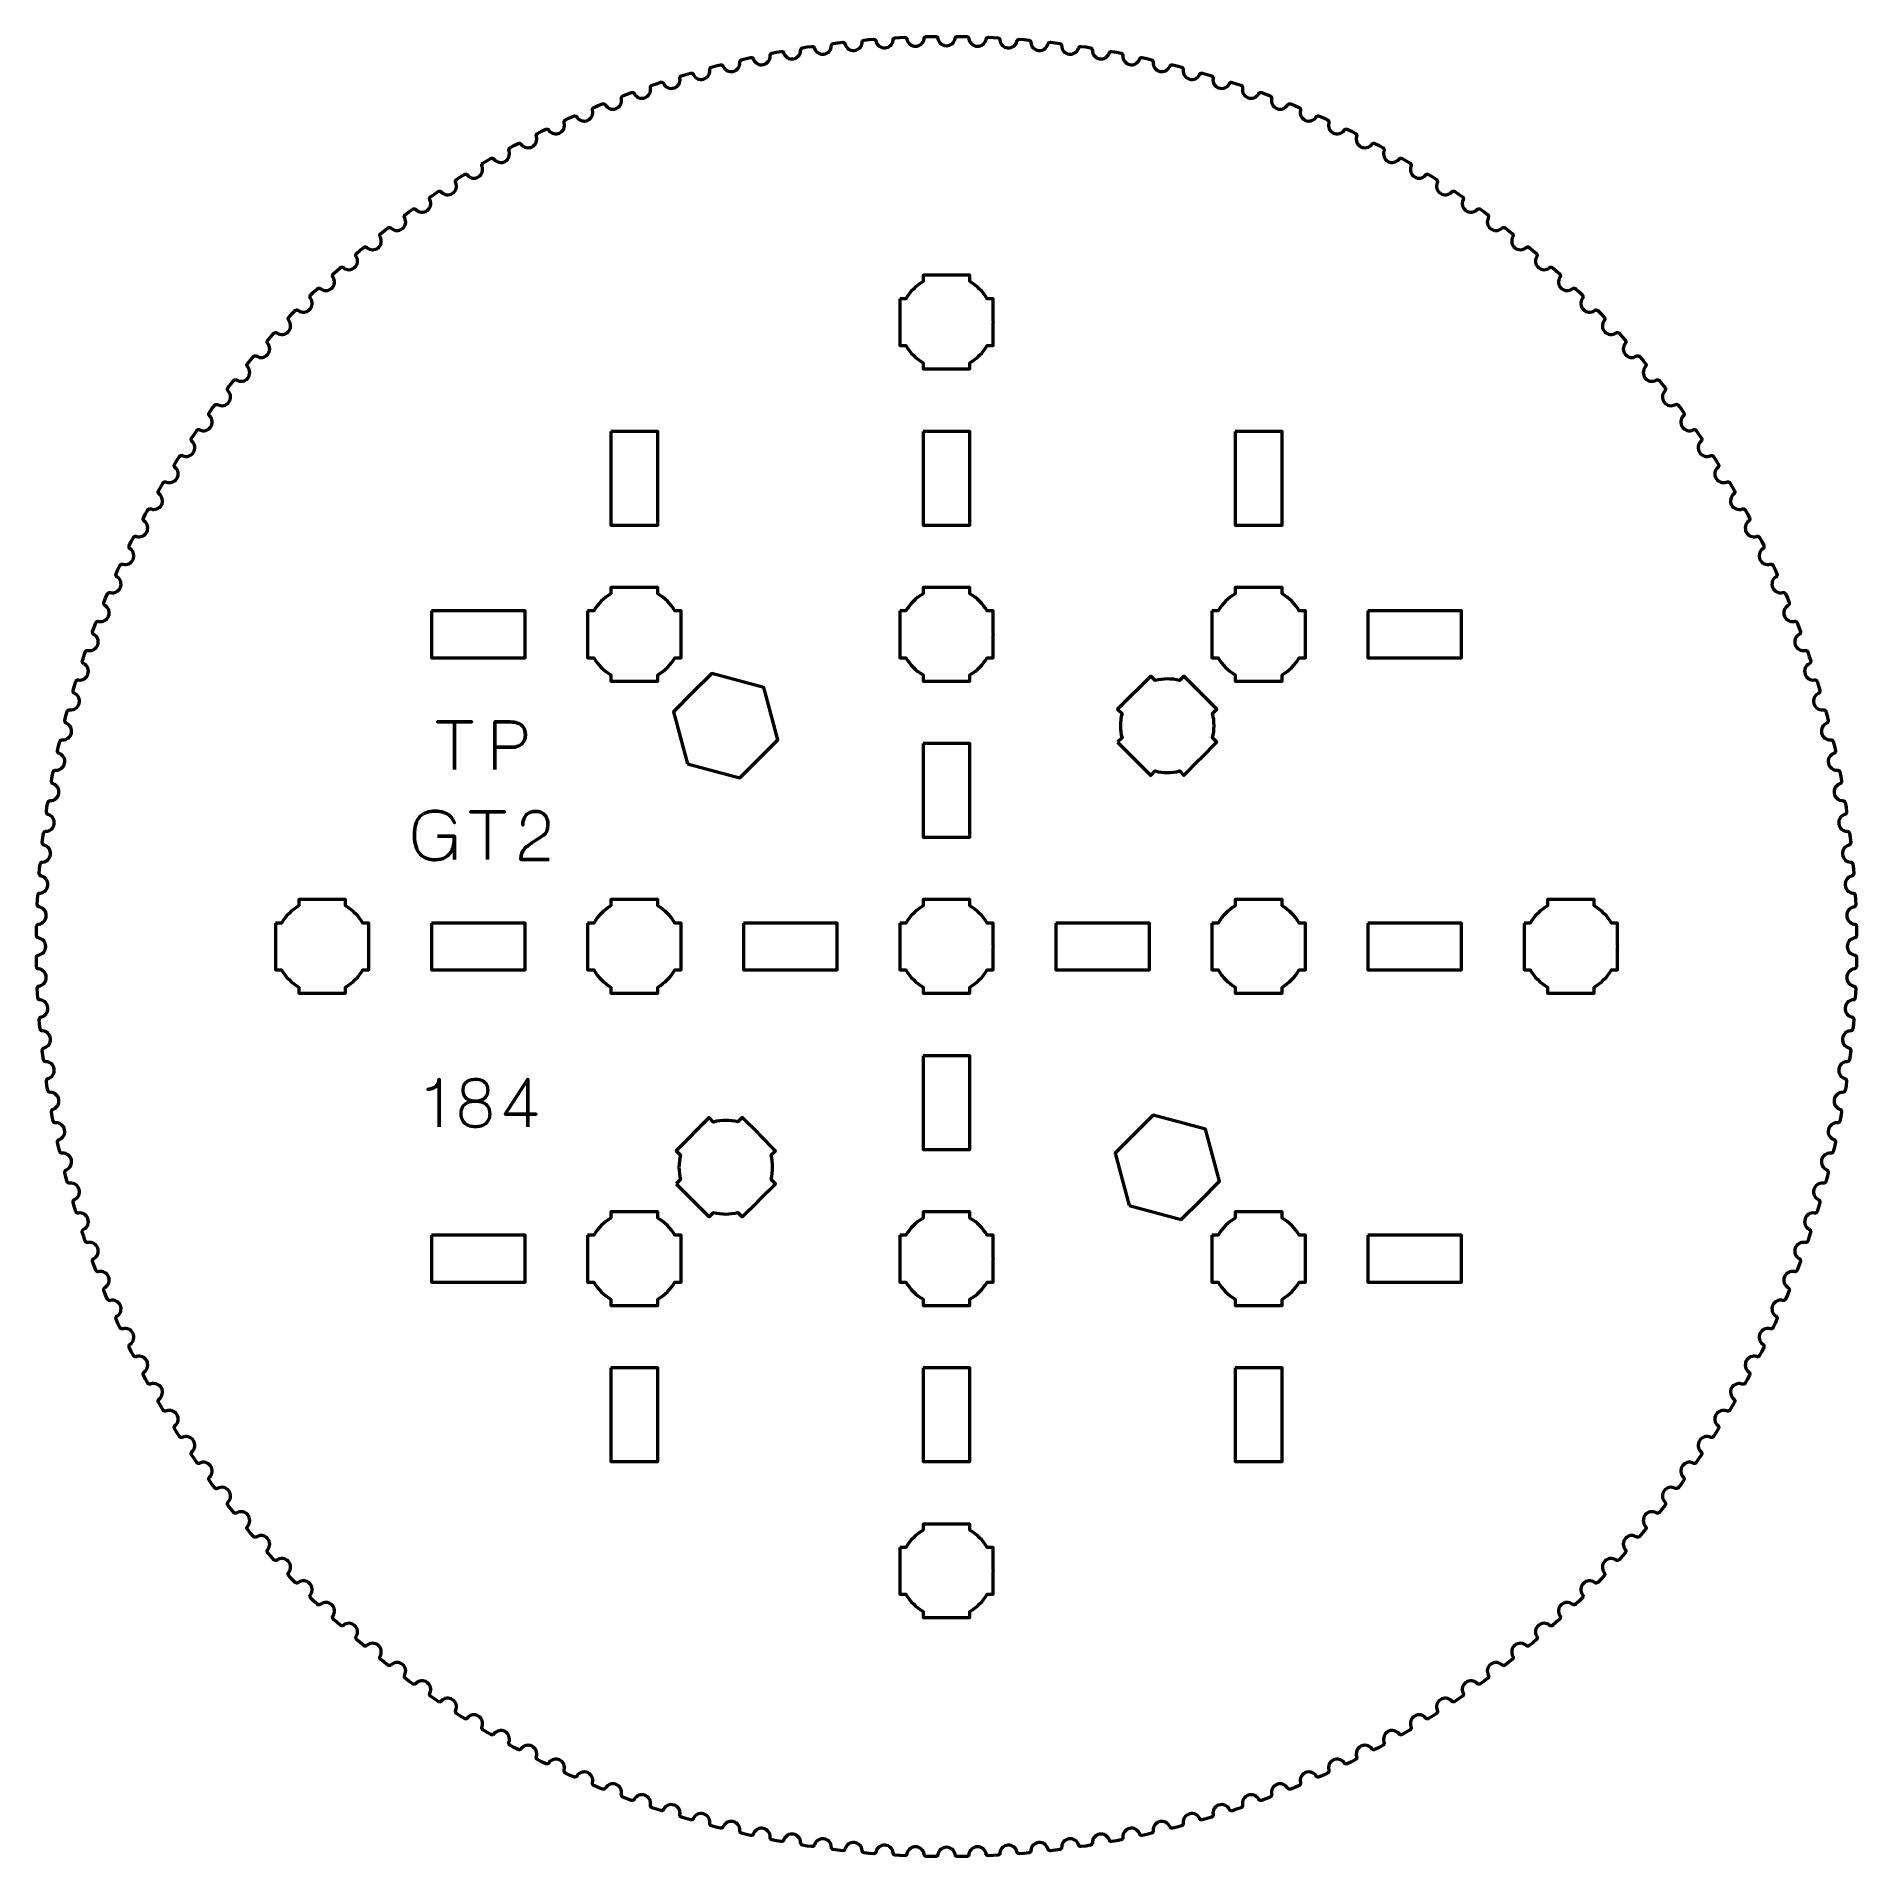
# Model space of a CAD drawing. Header units: centimetres. Extents: x -16.3 to -4.7, y -20.7 to -9.
import ezdxf

# ---------------------------------------------------------------- set-up
doc = ezdxf.new("R2010")
doc.units = ezdxf.units.CM
doc.header["$MEASUREMENT"] = 0
doc.layers.add('Layer 1', color=7, linetype='Continuous')

msp = doc.modelspace()

# ---------------------------------------------------------------- linework, layer by layer
at = {"layer": 'Layer 1', "lineweight": 53}
for points, knots in [([(-6.17067, -10.94295), (-6.17067, -10.94295), (-6.1912, -10.92101), (-6.1912, -10.92101), (-6.1912, -10.92101), (-6.19685, -10.91496), (-6.20635, -10.91464), (-6.21211, -10.92008), (-6.21211, -10.92008), (-6.23397, -10.9342), (-6.26386, -10.93108), (-6.2825, -10.91113), (-6.2825, -10.91113), (-6.30113, -10.89118), (-6.30221, -10.86113), (-6.28661, -10.84031), (-6.28661, -10.84031), (-6.28669, -10.84047), (-6.28655, -10.84032), (-6.28641, -10.84019), (-6.28641, -10.84019), (-6.28077, -10.83451), (-6.28058, -10.82531), (-6.2861, -10.8194), (-6.2861, -10.8194), (-6.2861, -10.8194), (-6.30661, -10.79739), (-6.30661, -10.79739), (-6.30661, -10.79739), (-6.30661, -10.79739), (-6.32785, -10.77619), (-6.32785, -10.77619), (-6.32785, -10.77619), (-6.33371, -10.77034), (-6.34321, -10.77034), (-6.34878, -10.77598), (-6.34878, -10.77598), (-6.37014, -10.79084), (-6.40013, -10.78874), (-6.41943, -10.76943), (-6.41943, -10.76943), (-6.43874, -10.75013), (-6.44084, -10.72014), (-6.42596, -10.6988), (-6.42596, -10.6988), (-6.42603, -10.69896), (-6.4259, -10.69881), (-6.42576, -10.69867), (-6.42576, -10.69867), (-6.42033, -10.6928), (-6.42045, -10.6836), (-6.42617, -10.67788), (-6.42617, -10.67788), (-6.42617, -10.67788), (-6.44739, -10.65661), (-6.44739, -10.65661), (-6.44739, -10.65661), (-6.44739, -10.65661), (-6.46937, -10.63613), (-6.46937, -10.63613), (-6.46937, -10.63613), (-6.47542, -10.63048), (-6.48492, -10.6308), (-6.49029, -10.63663), (-6.49029, -10.63663), (-6.51113, -10.65221), (-6.54118, -10.65113), (-6.56113, -10.6325), (-6.56113, -10.6325), (-6.58108, -10.61386), (-6.5842, -10.58397), (-6.57006, -10.56213), (-6.57006, -10.56213), (-6.57013, -10.56229), (-6.57, -10.56213), (-6.56987, -10.562), (-6.56987, -10.562), (-6.56464, -10.55594), (-6.56507, -10.54675), (-6.57098, -10.54123), (-6.57098, -10.54123), (-6.57098, -10.54123), (-6.59294, -10.52068), (-6.59294, -10.52068), (-6.59294, -10.52068), (-6.59294, -10.52068), (-6.61558, -10.50097), (-6.61558, -10.50097), (-6.61558, -10.50097), (-6.62182, -10.49553), (-6.6313, -10.49618), (-6.63648, -10.50219), (-6.63648, -10.50219), (-6.65678, -10.51847), (-6.68684, -10.51842), (-6.70742, -10.50048), (-6.70742, -10.50048), (-6.72799, -10.48254), (-6.73213, -10.45276), (-6.71875, -10.43046), (-6.71875, -10.43046), (-6.71881, -10.43062), (-6.71868, -10.43046), (-6.71856, -10.43032), (-6.71856, -10.43032), (-6.71353, -10.42408), (-6.71428, -10.41491), (-6.72038, -10.4096), (-6.72038, -10.4096), (-6.72038, -10.4096), (-6.74303, -10.38981), (-6.74303, -10.38981), (-6.74303, -10.38981), (-6.74303, -10.38981), (-6.76633, -10.37089), (-6.76633, -10.37089), (-6.76633, -10.37089), (-6.77275, -10.36567), (-6.7822, -10.36664), (-6.78717, -10.37282), (-6.78717, -10.37282), (-6.8069, -10.38978), (-6.83695, -10.39076), (-6.85812, -10.37353), (-6.85812, -10.37353), (-6.8793, -10.3563), (-6.88446, -10.32669), (-6.87184, -10.30394), (-6.87184, -10.30394), (-6.87189, -10.3041), (-6.87178, -10.30394), (-6.87166, -10.30379), (-6.87166, -10.30379), (-6.86685, -10.29739), (-6.86791, -10.28825), (-6.87418, -10.28314), (-6.87418, -10.28314), (-6.87418, -10.28314), (-6.8975, -10.26414), (-6.8975, -10.26414), (-6.8975, -10.26414), (-6.8975, -10.26414), (-6.92143, -10.24603), (-6.92143, -10.24603), (-6.92143, -10.24603), (-6.92802, -10.24103), (-6.93744, -10.24232), (-6.94219, -10.24867), (-6.94219, -10.24867), (-6.96133, -10.2663), (-6.99133, -10.2683), (-7.01308, -10.2518), (-7.01308, -10.2518), (-7.03483, -10.23531), (-7.04099, -10.20589), (-7.02916, -10.18272), (-7.02916, -10.18272), (-7.02921, -10.18288), (-7.0291, -10.18272), (-7.02898, -10.18257), (-7.02898, -10.18257), (-7.0244, -10.176), (-7.02577, -10.16691), (-7.03221, -10.16202), (-7.03221, -10.16202), (-7.03221, -10.16202), (-7.05615, -10.14383), (-7.05615, -10.14383), (-7.05615, -10.14383), (-7.05615, -10.14383), (-7.0807, -10.12654), (-7.0807, -10.12654), (-7.0807, -10.12654), (-7.08746, -10.12176), (-7.09683, -10.12338), (-7.10136, -10.12989), (-7.10136, -10.12989), (-7.11989, -10.14816), (-7.1498, -10.15118), (-7.1721, -10.13544), (-7.1721, -10.13544), (-7.1944, -10.11969), (-7.20157, -10.0905), (-7.19053, -10.06694), (-7.19053, -10.06694), (-7.19057, -10.06711), (-7.19047, -10.06694), (-7.19036, -10.06678), (-7.19036, -10.06678), (-7.186, -10.06007), (-7.18768, -10.05102), (-7.19429, -10.04636), (-7.19429, -10.04636), (-7.19429, -10.04636), (-7.21883, -10.02899), (-7.21883, -10.02899), (-7.21883, -10.02899), (-7.21883, -10.02899), (-7.24395, -10.01255), (-7.24395, -10.01255), (-7.24395, -10.01255), (-7.25088, -10.00801), (-7.26018, -10.00995), (-7.26449, -10.0166), (-7.26449, -10.0166), (-7.28238, -10.0355), (-7.31217, -10.03954), (-7.335, -10.02457), (-7.335, -10.02457), (-7.35783, -10.0096), (-7.36598, -9.98066), (-7.35576, -9.95674), (-7.35576, -9.95674), (-7.3558, -9.95691), (-7.3557, -9.95673), (-7.35559, -9.95658), (-7.35559, -9.95658), (-7.35146, -9.94972), (-7.35345, -9.94073), (-7.36022, -9.9363), (-7.36022, -9.9363), (-7.36022, -9.9363), (-7.38533, -9.91979), (-7.38533, -9.91979), (-7.38533, -9.91979), (-7.38533, -9.91979), (-7.41101, -9.90421), (-7.41101, -9.90421), (-7.41101, -9.90421), (-7.41808, -9.89991), (-7.42732, -9.90216), (-7.43139, -9.90896), (-7.43139, -9.90896), (-7.44863, -9.92845), (-7.47826, -9.93351), (-7.50159, -9.91932), (-7.50159, -9.91932), (-7.52492, -9.90514), (-7.53406, -9.8765), (-7.52465, -9.85225), (-7.52465, -9.85225), (-7.52469, -9.85241), (-7.52459, -9.85224), (-7.52449, -9.85207), (-7.52449, -9.85207), (-7.5206, -9.84508), (-7.52289, -9.83617), (-7.52981, -9.83197), (-7.52981, -9.83197), (-7.52981, -9.83197), (-7.55548, -9.81632), (-7.55548, -9.81632), (-7.55548, -9.81632), (-7.55548, -9.81632), (-7.58166, -9.80163), (-7.58166, -9.80163), (-7.58166, -9.80163), (-7.58888, -9.79757), (-7.59803, -9.80014), (-7.60188, -9.80707), (-7.60188, -9.80707), (-7.61844, -9.82714), (-7.64788, -9.83321), (-7.67168, -9.81983), (-7.67168, -9.81983), (-7.69547, -9.80645), (-7.70559, -9.77814), (-7.69702, -9.75358), (-7.69702, -9.75358), (-7.69704, -9.75375), (-7.69695, -9.75357), (-7.69686, -9.7534), (-7.69686, -9.7534), (-7.69321, -9.74628), (-7.69581, -9.73745), (-7.70286, -9.73349), (-7.70286, -9.73349), (-7.70286, -9.73349), (-7.72905, -9.71872), (-7.72905, -9.71872), (-7.72905, -9.71872), (-7.72905, -9.71872), (-7.75572, -9.70494), (-7.75572, -9.70494), (-7.75572, -9.70494), (-7.76307, -9.70113), (-7.77213, -9.704), (-7.77574, -9.71107), (-7.77574, -9.71107), (-7.7916, -9.73169), (-7.82082, -9.73876), (-7.84506, -9.7262), (-7.84506, -9.7262), (-7.8693, -9.71364), (-7.88037, -9.68569), (-7.87265, -9.66085), (-7.87265, -9.66085), (-7.87267, -9.66102), (-7.87259, -9.66084), (-7.8725, -9.66067), (-7.8725, -9.66067), (-7.86909, -9.65342), (-7.87199, -9.64469), (-7.87917, -9.64097), (-7.87917, -9.64097), (-7.87917, -9.64097), (-7.90585, -9.62711), (-7.90585, -9.62711), (-7.90585, -9.62711), (-7.90585, -9.62711), (-7.93298, -9.61424), (-7.93298, -9.61424), (-7.93298, -9.61424), (-7.94046, -9.61069), (-7.94941, -9.61387), (-7.95277, -9.62105), (-7.95277, -9.62105), (-7.96793, -9.64221), (-7.99689, -9.65027), (-8.02154, -9.63854), (-8.02154, -9.63854), (-8.04619, -9.62682), (-8.05822, -9.59927), (-8.05134, -9.57418), (-8.05134, -9.57418), (-8.05136, -9.57435), (-8.05128, -9.57416), (-8.0512, -9.57399), (-8.0512, -9.57399), (-8.04804, -9.56663), (-8.05124, -9.558), (-8.05854, -9.55453), (-8.05854, -9.55453), (-8.05854, -9.55453), (-8.08569, -9.54159), (-8.08569, -9.54159), (-8.08569, -9.54159), (-8.08569, -9.54159), (-8.11323, -9.52966), (-8.11323, -9.52966), (-8.11323, -9.52966), (-8.12083, -9.52636), (-8.12967, -9.52984), (-8.13278, -9.53714), (-8.13278, -9.53714), (-8.1472, -9.55879), (-8.17587, -9.56784), (-8.20091, -9.55697), (-8.20091, -9.55697), (-8.22595, -9.54609), (-8.23891, -9.51896), (-8.23289, -9.49365), (-8.23289, -9.49365), (-8.2329, -9.49382), (-8.23283, -9.49363), (-8.23276, -9.49346), (-8.23276, -9.49346), (-8.22985, -9.486), (-8.23334, -9.47749), (-8.24076, -9.47426), (-8.24076, -9.47426), (-8.24076, -9.47426), (-8.26831, -9.46226), (-8.26831, -9.46226), (-8.26831, -9.46226), (-8.26831, -9.46226), (-8.29627, -9.45127), (-8.29627, -9.45127), (-8.29627, -9.45127), (-8.30397, -9.44823), (-8.31268, -9.45202), (-8.31555, -9.45942), (-8.31555, -9.45942), (-8.32922, -9.48155), (-8.35756, -9.49157), (-8.38296, -9.48156), (-8.38296, -9.48156), (-8.40836, -9.47154), (-8.42223, -9.44487), (-8.41709, -9.41937), (-8.41709, -9.41937), (-8.41709, -9.41954), (-8.41703, -9.41935), (-8.41696, -9.41918), (-8.41696, -9.41918), (-8.41431, -9.41162), (-8.41809, -9.40323), (-8.42561, -9.40026), (-8.42561, -9.40026), (-8.42561, -9.40026), (-8.45356, -9.38921), (-8.45356, -9.38921), (-8.45356, -9.38921), (-8.45356, -9.38921), (-8.48187, -9.37918), (-8.48187, -9.37918), (-8.48187, -9.37918), (-8.48967, -9.37641), (-8.49825, -9.38049), (-8.50086, -9.38798), (-8.50086, -9.38798), (-8.51377, -9.41057), (-8.54176, -9.42155), (-8.56748, -9.41241), (-8.56748, -9.41241), (-8.5932, -9.40327), (-8.60798, -9.37709), (-8.60371, -9.35143), (-8.60371, -9.35143), (-8.60371, -9.3516), (-8.60365, -9.3514), (-8.60359, -9.35123), (-8.60359, -9.35123), (-8.6012, -9.34358), (-8.60526, -9.33533), (-8.61288, -9.33262), (-8.61288, -9.33262), (-8.61288, -9.33262), (-8.64119, -9.32253), (-8.64119, -9.32253), (-8.64119, -9.32253), (-8.64119, -9.32253), (-8.66983, -9.31347), (-8.66983, -9.31347), (-8.66983, -9.31347), (-8.67772, -9.31096), (-8.68616, -9.31534), (-8.68851, -9.32291), (-8.68851, -9.32291), (-8.70064, -9.34593), (-8.72823, -9.35786), (-8.75425, -9.3496), (-8.75425, -9.3496), (-8.78027, -9.34134), (-8.79593, -9.31568), (-8.79254, -9.28989), (-8.79254, -9.28989), (-8.79253, -9.29006), (-8.79248, -9.28987), (-8.79242, -9.28969), (-8.79242, -9.28969), (-8.7903, -9.28197), (-8.79464, -9.27385), (-8.80235, -9.27141), (-8.80235, -9.27141), (-8.80235, -9.27141), (-8.83099, -9.26229), (-8.83099, -9.26229), (-8.83099, -9.26229), (-8.83099, -9.26229), (-8.85992, -9.25421), (-8.85992, -9.25421), (-8.85992, -9.25421), (-8.86789, -9.25198), (-8.87617, -9.25664), (-8.87826, -9.26429), (-8.87826, -9.26429), (-8.8896, -9.2877), (-8.91677, -9.30057), (-8.94306, -9.29321), (-8.94306, -9.29321), (-8.96935, -9.28584), (-8.98587, -9.26073), (-8.98337, -9.23484), (-8.98337, -9.23484), (-8.98335, -9.23501), (-8.98331, -9.23481), (-8.98326, -9.23463), (-8.98326, -9.23463), (-8.9814, -9.22684), (-8.98601, -9.21888), (-8.9938, -9.2167), (-8.9938, -9.2167), (-8.9938, -9.2167), (-9.02274, -9.20856), (-9.02274, -9.20856), (-9.02274, -9.20856), (-9.02274, -9.20856), (-9.05192, -9.20148), (-9.05192, -9.20148), (-9.05192, -9.20148), (-9.05996, -9.19952), (-9.06808, -9.20446), (-9.06991, -9.21217), (-9.06991, -9.21217), (-9.08044, -9.23597), (-9.10716, -9.24975), (-9.13368, -9.24329), (-9.13368, -9.24329), (-9.16021, -9.23683), (-9.17758, -9.21229), (-9.17596, -9.18633), (-9.17596, -9.18633), (-9.17594, -9.1865), (-9.1759, -9.1863), (-9.17585, -9.18612), (-9.17585, -9.18612), (-9.17426, -9.17827), (-9.17914, -9.17048), (-9.187, -9.16856), (-9.187, -9.16856), (-9.187, -9.16856), (-9.2162, -9.16141), (-9.2162, -9.16141), (-9.2162, -9.16141), (-9.2162, -9.16141), (-9.24561, -9.15533), (-9.24561, -9.15533), (-9.24561, -9.15533), (-9.25372, -9.15365), (-9.26166, -9.15886), (-9.26323, -9.16664), (-9.26323, -9.16664), (-9.27294, -9.19077), (-9.29917, -9.20547), (-9.3259, -9.19991), (-9.3259, -9.19991), (-9.35263, -9.19436), (-9.37083, -9.17043), (-9.37009, -9.14443), (-9.37009, -9.14443), (-9.37007, -9.1446), (-9.37004, -9.1444), (-9.37, -9.14421), (-9.37, -9.14421), (-9.36867, -9.13632), (-9.37382, -9.12869), (-9.38174, -9.12705), (-9.38174, -9.12705), (-9.38174, -9.12705), (-9.41116, -9.1209), (-9.41116, -9.1209), (-9.41116, -9.1209), (-9.41116, -9.1209), (-9.44076, -9.11583), (-9.44076, -9.11583), (-9.44076, -9.11583), (-9.44892, -9.11442), (-9.45669, -9.1199), (-9.45798, -9.12772), (-9.45798, -9.12772), (-9.46687, -9.15218), (-9.49258, -9.16776), (-9.51948, -9.16312), (-9.51948, -9.16312), (-9.54639, -9.15848), (-9.56539, -9.13519), (-9.56555, -9.10918), (-9.56555, -9.10918), (-9.56552, -9.10935), (-9.56549, -9.10915), (-9.56546, -9.10896), (-9.56546, -9.10896), (-9.5644, -9.10102), (-9.56981, -9.09358), (-9.57778, -9.0922), (-9.57778, -9.0922), (-9.57778, -9.0922), (-9.60741, -9.08706), (-9.60741, -9.08706), (-9.60741, -9.08706), (-9.60741, -9.08706), (-9.63715, -9.08301), (-9.63715, -9.08301), (-9.63715, -9.08301), (-9.64535, -9.08188), (-9.65293, -9.08762), (-9.65396, -9.09548), (-9.65396, -9.09548), (-9.662, -9.12023), (-9.68716, -9.13668), (-9.71421, -9.13296), (-9.71421, -9.13296), (-9.74126, -9.12924), (-9.76105, -9.10662), (-9.76209, -9.08062), (-9.76209, -9.08062), (-9.76205, -9.08079), (-9.76203, -9.08059), (-9.76201, -9.0804), (-9.76201, -9.0804), (-9.76123, -9.07243), (-9.76688, -9.06518), (-9.7749, -9.06407), (-9.7749, -9.06407), (-9.7749, -9.06407), (-9.80468, -9.05995), (-9.80468, -9.05995), (-9.80468, -9.05995), (-9.80468, -9.05995), (-9.83455, -9.05691), (-9.83455, -9.05691), (-9.83455, -9.05691), (-9.84278, -9.05606), (-9.85015, -9.06206), (-9.85092, -9.06995), (-9.85092, -9.06995), (-9.85811, -9.09496), (-9.8827, -9.11226), (-9.90985, -9.10946), (-9.90985, -9.10946), (-9.93701, -9.10667), (-9.95757, -9.08474), (-9.95949, -9.05879), (-9.95949, -9.05879), (-9.95945, -9.05896), (-9.95944, -9.05876), (-9.95942, -9.05857), (-9.95942, -9.05857), (-9.95891, -9.05058), (-9.96481, -9.04352), (-9.97286, -9.04269), (-9.97286, -9.04269), (-9.97286, -9.04269), (-10.00277, -9.03959), (-10.00277, -9.03959), (-10.00277, -9.03959), (-10.00277, -9.03959), (-10.03272, -9.03757), (-10.03272, -9.03757), (-10.03272, -9.03757), (-10.04098, -9.037), (-10.04814, -9.04325), (-10.04863, -9.05116), (-10.04863, -9.05116), (-10.05497, -9.0764), (-10.07895, -9.09453), (-10.10619, -9.09266), (-10.10619, -9.09266), (-10.13342, -9.0908), (-10.15471, -9.06958), (-10.15753, -9.04371), (-10.15753, -9.04371), (-10.15748, -9.04388), (-10.15747, -9.04368), (-10.15746, -9.04349), (-10.15746, -9.04349), (-10.15722, -9.03549), (-10.16336, -9.02863), (-10.17143, -9.02808), (-10.17143, -9.02808), (-10.17143, -9.02808), (-10.20144, -9.026), (-10.20144, -9.026), (-10.20144, -9.026), (-10.20144, -9.026), (-10.23143, -9.025), (-10.23143, -9.025), (-10.23143, -9.025), (-10.23971, -9.02472), (-10.24665, -9.03121), (-10.24687, -9.03913), (-10.24687, -9.03913), (-10.25234, -9.06457), (-10.27569, -9.08351), (-10.30298, -9.08257), (-10.30298, -9.08257), (-10.33026, -9.08164), (-10.35227, -9.06116), (-10.35596, -9.03541), (-10.35596, -9.03541), (-10.3559, -9.03557), (-10.35591, -9.03537), (-10.3559, -9.03518), (-10.3559, -9.03518), (-10.35594, -9.02717), (-10.3623, -9.02053), (-10.37039, -9.02026), (-10.37039, -9.02026), (-10.37039, -9.02026), (-10.40042, -9.0192), (-10.40042, -9.0192), (-10.40042, -9.0192), (-10.40042, -9.0192), (-10.43046, -9.01923), (-10.43046, -9.01923), (-10.43046, -9.01923), (-10.43874, -9.01923), (-10.44546, -9.02595), (-10.44541, -9.03388), (-10.44541, -9.03388), (-10.45001, -9.05949), (-10.4727, -9.07921), (-10.5, -9.07921), (-10.5, -9.07921), (-10.5273, -9.07921), (-10.54999, -9.05949), (-10.55456, -9.03388), (-10.55456, -9.03388), (-10.5545, -9.03404), (-10.55451, -9.03384), (-10.55451, -9.03365), (-10.55451, -9.03365), (-10.55482, -9.02565), (-10.56141, -9.01923), (-10.5695, -9.01923), (-10.5695, -9.01923), (-10.5695, -9.01923), (-10.59956, -9.0192), (-10.59956, -9.0192), (-10.59956, -9.0192), (-10.59956, -9.0192), (-10.62957, -9.02025), (-10.62957, -9.02025), (-10.62957, -9.02025), (-10.63785, -9.02054), (-10.64433, -9.02748), (-10.64401, -9.03541), (-10.64401, -9.03541), (-10.64773, -9.06116), (-10.66974, -9.08164), (-10.69702, -9.08257), (-10.69702, -9.08257), (-10.72431, -9.08351), (-10.74766, -9.06457), (-10.7531, -9.03913), (-10.7531, -9.03913), (-10.75303, -9.03929), (-10.75305, -9.03909), (-10.75306, -9.0389), (-10.75306, -9.0389), (-10.75364, -9.03092), (-10.76044, -9.02473), (-10.76853, -9.025), (-10.76853, -9.025), (-10.76853, -9.025), (-10.79856, -9.026), (-10.79856, -9.026), (-10.79856, -9.026), (-10.79856, -9.026), (-10.82853, -9.02808), (-10.82853, -9.02808), (-10.82853, -9.02808), (-10.83679, -9.02864), (-10.84303, -9.0358), (-10.84244, -9.04371), (-10.84244, -9.04371), (-10.84529, -9.06958), (-10.86658, -9.0908), (-10.89381, -9.09266), (-10.89381, -9.09266), (-10.92105, -9.09453), (-10.94503, -9.0764), (-10.95134, -9.05116), (-10.95134, -9.05116), (-10.95127, -9.05132), (-10.95129, -9.05112), (-10.95131, -9.05093), (-10.95131, -9.05093), (-10.95216, -9.04297), (-10.95917, -9.03701), (-10.96724, -9.03757), (-10.96724, -9.03757), (-10.96724, -9.03757), (-10.99723, -9.03959), (-10.99723, -9.03959), (-10.99723, -9.03959), (-10.99723, -9.03959), (-11.0271, -9.04269), (-11.0271, -9.04269), (-11.0271, -9.04269), (-11.03534, -9.04353), (-11.04134, -9.05091), (-11.04048, -9.05879), (-11.04048, -9.05879), (-11.04243, -9.08474), (-11.06299, -9.10667), (-11.09015, -9.10946), (-11.09015, -9.10946), (-11.1173, -9.11226), (-11.14189, -9.09496), (-11.14905, -9.06995), (-11.14905, -9.06995), (-11.14898, -9.0701), (-11.14901, -9.06991), (-11.14903, -9.06972), (-11.14903, -9.06972), (-11.15016, -9.06179), (-11.15737, -9.05608), (-11.16541, -9.05691), (-11.16541, -9.05691), (-11.16541, -9.05691), (-11.19532, -9.05995), (-11.19532, -9.05995), (-11.19532, -9.05995), (-11.19532, -9.05995), (-11.22506, -9.06407), (-11.22506, -9.06407), (-11.22506, -9.06407), (-11.23327, -9.0652), (-11.23901, -9.07277), (-11.23788, -9.08062), (-11.23788, -9.08062), (-11.23895, -9.10662), (-11.25874, -9.12924), (-11.28579, -9.13296), (-11.28579, -9.13296), (-11.31284, -9.13668), (-11.338, -9.12023), (-11.34601, -9.09548), (-11.34601, -9.09548), (-11.34593, -9.09563), (-11.34597, -9.09543), (-11.346, -9.09525), (-11.346, -9.09525), (-11.34739, -9.08736), (-11.35479, -9.0819), (-11.36281, -9.083), (-11.36281, -9.083), (-11.36281, -9.083), (-11.39259, -9.08706), (-11.39259, -9.08706), (-11.39259, -9.08706), (-11.39259, -9.08706), (-11.42218, -9.0922), (-11.42218, -9.0922), (-11.42218, -9.0922), (-11.43034, -9.0936), (-11.43582, -9.10137), (-11.43442, -9.10917), (-11.43442, -9.10917), (-11.43461, -9.13519), (-11.45361, -9.15848), (-11.48052, -9.16312), (-11.48052, -9.16312), (-11.50742, -9.16776), (-11.53313, -9.15218), (-11.54199, -9.12772), (-11.54199, -9.12772), (-11.5419, -9.12787), (-11.54194, -9.12767), (-11.54198, -9.12748), (-11.54198, -9.12748), (-11.54364, -9.11965), (-11.55123, -9.11445), (-11.5592, -9.11582), (-11.5592, -9.11582), (-11.5592, -9.11582), (-11.58884, -9.1209), (-11.58884, -9.1209), (-11.58884, -9.1209), (-11.58884, -9.1209), (-11.61822, -9.12704), (-11.61822, -9.12704), (-11.61822, -9.12704), (-11.62633, -9.12872), (-11.63154, -9.13667), (-11.62988, -9.14442), (-11.62988, -9.14442), (-11.62917, -9.17043), (-11.64737, -9.19436), (-11.6741, -9.19991), (-11.6741, -9.19991), (-11.70083, -9.20547), (-11.72706, -9.19077), (-11.73674, -9.16663), (-11.73674, -9.16663), (-11.73665, -9.16677), (-11.7367, -9.16658), (-11.73674, -9.16639), (-11.73674, -9.16639), (-11.73867, -9.15862), (-11.74643, -9.15368), (-11.75435, -9.15533), (-11.75435, -9.15533), (-11.75435, -9.15533), (-11.78378, -9.16141), (-11.78378, -9.16141), (-11.78378, -9.16141), (-11.78378, -9.16141), (-11.81296, -9.16855), (-11.81296, -9.16855), (-11.81296, -9.16855), (-11.821, -9.17051), (-11.82594, -9.17863), (-11.82401, -9.18632), (-11.82401, -9.18632), (-11.82242, -9.21229), (-11.83979, -9.23683), (-11.86632, -9.24329), (-11.86632, -9.24329), (-11.89284, -9.24975), (-11.91956, -9.23597), (-11.93006, -9.21217), (-11.93006, -9.21217), (-11.92996, -9.21231), (-11.93002, -9.21212), (-11.93007, -9.21193), (-11.93007, -9.21193), (-11.93226, -9.20423), (-11.94018, -9.19955), (-11.94804, -9.20147), (-11.94804, -9.20147), (-11.94804, -9.20147), (-11.97726, -9.20856), (-11.97726, -9.20856), (-11.97726, -9.20856), (-11.97726, -9.20856), (-12.00616, -9.21669), (-12.00616, -9.21669), (-12.00616, -9.21669), (-12.01414, -9.21892), (-12.01879, -9.22721), (-12.01661, -9.23483), (-12.01661, -9.23483), (-12.01413, -9.26073), (-12.03065, -9.28584), (-12.05694, -9.29321), (-12.05694, -9.29321), (-12.08323, -9.30057), (-12.1104, -9.2877), (-12.12171, -9.26428), (-12.12171, -9.26428), (-12.12161, -9.26441), (-12.12167, -9.26423), (-12.12172, -9.26404), (-12.12172, -9.26404), (-12.12418, -9.25642), (-12.13226, -9.25202), (-12.14005, -9.2542), (-12.14005, -9.2542), (-12.14005, -9.2542), (-12.16901, -9.26229), (-12.16901, -9.26229), (-12.16901, -9.26229), (-12.16901, -9.26229), (-12.19761, -9.27139), (-12.19761, -9.27139), (-12.19761, -9.27139), (-12.2055, -9.2739), (-12.20988, -9.28234), (-12.20743, -9.28988), (-12.20743, -9.28988), (-12.20407, -9.31568), (-12.21973, -9.34134), (-12.24575, -9.3496), (-12.24575, -9.3496), (-12.27177, -9.35786), (-12.29936, -9.34593), (-12.31147, -9.3229), (-12.31147, -9.3229), (-12.31136, -9.32303), (-12.31143, -9.32285), (-12.31149, -9.32267), (-12.31149, -9.32267), (-12.3142, -9.31513), (-12.32243, -9.31101), (-12.33014, -9.31346), (-12.33014, -9.31346), (-12.33014, -9.31346), (-12.3588, -9.32252), (-12.3588, -9.32252), (-12.3588, -9.32252), (-12.3588, -9.32252), (-12.38708, -9.33261), (-12.38708, -9.33261), (-12.38708, -9.33261), (-12.39488, -9.33538), (-12.39897, -9.34396), (-12.39626, -9.35142), (-12.39626, -9.35142), (-12.39202, -9.37709), (-12.4068, -9.40327), (-12.43252, -9.41241), (-12.43252, -9.41241), (-12.45824, -9.42155), (-12.48623, -9.41057), (-12.49911, -9.38797), (-12.49911, -9.38797), (-12.499, -9.3881), (-12.49908, -9.38791), (-12.49914, -9.38773), (-12.49914, -9.38773), (-12.50211, -9.3803), (-12.51047, -9.37646), (-12.51809, -9.37917), (-12.51809, -9.37917), (-12.51809, -9.37917), (-12.54643, -9.38921), (-12.54643, -9.38921), (-12.54643, -9.38921), (-12.54643, -9.38921), (-12.57435, -9.40025), (-12.57435, -9.40025), (-12.57435, -9.40025), (-12.58205, -9.40329), (-12.58584, -9.412), (-12.58288, -9.41936), (-12.58288, -9.41936), (-12.57777, -9.44487), (-12.59164, -9.47154), (-12.61704, -9.48156), (-12.61704, -9.48156), (-12.64244, -9.49157), (-12.67078, -9.48155), (-12.68442, -9.4594), (-12.68442, -9.4594), (-12.68431, -9.45953), (-12.68439, -9.45935), (-12.68446, -9.45917), (-12.68446, -9.45917), (-12.68769, -9.45184), (-12.69617, -9.44829), (-12.7037, -9.45126), (-12.7037, -9.45126), (-12.7037, -9.45126), (-12.73169, -9.46226), (-12.73169, -9.46226), (-12.73169, -9.46226), (-12.73169, -9.46226), (-12.7592, -9.47425), (-12.7592, -9.47425), (-12.7592, -9.47425), (-12.7668, -9.47755), (-12.77028, -9.48639), (-12.76708, -9.49364), (-12.76708, -9.49364), (-12.76109, -9.51896), (-12.77405, -9.54609), (-12.79909, -9.55697), (-12.79909, -9.55697), (-12.82413, -9.56784), (-12.8528, -9.55879), (-12.86719, -9.53713), (-12.86719, -9.53713), (-12.86707, -9.53725), (-12.86716, -9.53707), (-12.86724, -9.53689), (-12.86724, -9.53689), (-12.87071, -9.52968), (-12.87931, -9.52642), (-12.88673, -9.52964), (-12.88673, -9.52964), (-12.88673, -9.52964), (-12.9143, -9.54158), (-12.9143, -9.54158), (-12.9143, -9.54158), (-12.9143, -9.54158), (-12.94142, -9.55451), (-12.94142, -9.55451), (-12.94142, -9.55451), (-12.9489, -9.55807), (-12.95208, -9.56702), (-12.94863, -9.57416), (-12.94863, -9.57416), (-12.94178, -9.59927), (-12.95381, -9.62682), (-12.97846, -9.63854), (-12.97846, -9.63854), (-13.00311, -9.65027), (-13.03207, -9.64221), (-13.0472, -9.62104), (-13.0472, -9.62104), (-13.04708, -9.62116), (-13.04717, -9.62098), (-13.04725, -9.62081), (-13.04725, -9.62081), (-13.05097, -9.61372), (-13.05968, -9.61075), (-13.06698, -9.61423), (-13.06698, -9.61423), (-13.06698, -9.61423), (-13.09415, -9.62711), (-13.09415, -9.62711), (-13.09415, -9.62711), (-13.09415, -9.62711), (-13.12079, -9.64095), (-13.12079, -9.64095), (-13.12079, -9.64095), (-13.12814, -9.64476), (-13.13102, -9.65382), (-13.12732, -9.66084), (-13.12732, -9.66084), (-13.11963, -9.68569), (-13.1307, -9.71364), (-13.15494, -9.7262), (-13.15494, -9.7262), (-13.17918, -9.73876), (-13.2084, -9.73169), (-13.22424, -9.71105), (-13.22424, -9.71105), (-13.22411, -9.71117), (-13.22421, -9.711), (-13.2243, -9.71083), (-13.2243, -9.71083), (-13.22825, -9.70387), (-13.23706, -9.7012), (-13.24424, -9.70492), (-13.24424, -9.70492), (-13.24424, -9.70492), (-13.27095, -9.71872), (-13.27095, -9.71872), (-13.27095, -9.71872), (-13.27095, -9.71872), (-13.29711, -9.73347), (-13.29711, -9.73347), (-13.29711, -9.73347), (-13.30432, -9.73752), (-13.30689, -9.74667), (-13.30296, -9.75356), (-13.30296, -9.75356), (-13.29441, -9.77814), (-13.30453, -9.80645), (-13.32832, -9.81983), (-13.32832, -9.81983), (-13.35212, -9.83321), (-13.38156, -9.82714), (-13.3981, -9.80706), (-13.3981, -9.80706), (-13.39797, -9.80717), (-13.39807, -9.807), (-13.39817, -9.80683), (-13.39817, -9.80683), (-13.40236, -9.80001), (-13.41125, -9.79765), (-13.4183, -9.80161), (-13.4183, -9.80161), (-13.4183, -9.80161), (-13.44451, -9.81631), (-13.44451, -9.81631), (-13.44451, -9.81631), (-13.44451, -9.81631), (-13.47016, -9.83194), (-13.47016, -9.83194), (-13.47016, -9.83194), (-13.47723, -9.83625), (-13.47948, -9.84548), (-13.47532, -9.85223), (-13.47532, -9.85223), (-13.46594, -9.8765), (-13.47508, -9.90514), (-13.49841, -9.91932), (-13.49841, -9.91932), (-13.52174, -9.93351), (-13.55137, -9.92845), (-13.56858, -9.90894), (-13.56858, -9.90894), (-13.56845, -9.90905), (-13.56856, -9.90888), (-13.56866, -9.90872), (-13.56866, -9.90872), (-13.57308, -9.90205), (-13.58204, -9.89998), (-13.58896, -9.90419), (-13.58896, -9.90419), (-13.58896, -9.90419), (-13.61467, -9.91979), (-13.61467, -9.91979), (-13.61467, -9.91979), (-13.61467, -9.91979), (-13.63975, -9.93627), (-13.63975, -9.93627), (-13.63975, -9.93627), (-13.64667, -9.94082), (-13.64861, -9.95012), (-13.64422, -9.95672), (-13.64422, -9.95672), (-13.63402, -9.98066), (-13.64217, -10.0096), (-13.665, -10.02457), (-13.665, -10.02457), (-13.68783, -10.03954), (-13.71762, -10.0355), (-13.73548, -10.01659), (-13.73548, -10.01659), (-13.73535, -10.01669), (-13.73546, -10.01653), (-13.73557, -10.01637), (-13.73557, -10.01637), (-13.74022, -10.00985), (-13.74925, -10.00809), (-13.75601, -10.01253), (-13.75601, -10.01253), (-13.75601, -10.01253), (-13.78117, -10.02899), (-13.78117, -10.02899), (-13.78117, -10.02899), (-13.78117, -10.02899), (-13.80568, -10.04633), (-13.80568, -10.04633), (-13.80568, -10.04633), (-13.81244, -10.05111), (-13.81406, -10.06047), (-13.80944, -10.06692), (-13.80944, -10.06692), (-13.79843, -10.0905), (-13.8056, -10.11969), (-13.8279, -10.13544), (-13.8279, -10.13544), (-13.8502, -10.15118), (-13.88011, -10.14816), (-13.89862, -10.12987), (-13.89862, -10.12987), (-13.89848, -10.12996), (-13.8986, -10.12981), (-13.89871, -10.12965), (-13.89871, -10.12965), (-13.90357, -10.12329), (-13.91266, -10.12185), (-13.91927, -10.12652), (-13.91927, -10.12652), (-13.91927, -10.12652), (-13.94385, -10.14383), (-13.94385, -10.14383), (-13.94385, -10.14383), (-13.94385, -10.14383), (-13.96775, -10.16199), (-13.96775, -10.16199), (-13.96775, -10.16199), (-13.97435, -10.167), (-13.97565, -10.17641), (-13.97081, -10.1827), (-13.97081, -10.1827), (-13.95901, -10.20589), (-13.96517, -10.23531), (-13.98692, -10.2518), (-13.98692, -10.2518), (-14.00867, -10.2683), (-14.03867, -10.2663), (-14.05779, -10.24865), (-14.05779, -10.24865), (-14.05764, -10.24874), (-14.05777, -10.24859), (-14.05788, -10.24844), (-14.05788, -10.24844), (-14.06297, -10.24225), (-14.0721, -10.24112), (-14.07854, -10.24601), (-14.07854, -10.24601), (-14.07854, -10.24601), (-14.1025, -10.26414), (-14.1025, -10.26414), (-14.1025, -10.26414), (-14.1025, -10.26414), (-14.12579, -10.28312), (-14.12579, -10.28312), (-14.12579, -10.28312), (-14.13221, -10.28834), (-14.13318, -10.2978), (-14.12814, -10.30392), (-14.12814, -10.30392), (-14.11554, -10.32669), (-14.1207, -10.3563), (-14.14188, -10.37353), (-14.14188, -10.37353), (-14.16305, -10.39076), (-14.1931, -10.38978), (-14.21281, -10.3728), (-14.21281, -10.3728), (-14.21266, -10.37289), (-14.21279, -10.37274), (-14.21291, -10.37259), (-14.21291, -10.37259), (-14.2182, -10.36658), (-14.22737, -10.36576), (-14.23364, -10.37087), (-14.23364, -10.37087), (-14.23364, -10.37087), (-14.25697, -10.3898), (-14.25697, -10.3898), (-14.25697, -10.3898), (-14.25697, -10.3898), (-14.27959, -10.40957), (-14.27959, -10.40957), (-14.27959, -10.40957), (-14.28583, -10.41501), (-14.28648, -10.42449), (-14.28123, -10.43044), (-14.28123, -10.43044), (-14.26787, -10.45276), (-14.27201, -10.48254), (-14.29258, -10.50048), (-14.29258, -10.50048), (-14.31316, -10.51842), (-14.34322, -10.51847), (-14.3635, -10.50217), (-14.3635, -10.50217), (-14.36335, -10.50225), (-14.36349, -10.50211), (-14.36361, -10.50196), (-14.36361, -10.50196), (-14.3691, -10.49614), (-14.37829, -10.49563), (-14.38439, -10.50095), (-14.38439, -10.50095), (-14.38439, -10.50095), (-14.40705, -10.52067), (-14.40705, -10.52067), (-14.40705, -10.52067), (-14.40705, -10.52067), (-14.42899, -10.5412), (-14.42899, -10.5412), (-14.42899, -10.5412), (-14.43504, -10.54685), (-14.43536, -10.55635), (-14.42992, -10.56211), (-14.42992, -10.56211), (-14.4158, -10.58397), (-14.41892, -10.61386), (-14.43887, -10.6325), (-14.43887, -10.6325), (-14.45882, -10.65113), (-14.48887, -10.65221), (-14.50969, -10.63661), (-14.50969, -10.63661), (-14.50953, -10.63669), (-14.50968, -10.63655), (-14.50981, -10.63641), (-14.50981, -10.63641), (-14.51549, -10.63077), (-14.52469, -10.63058), (-14.5306, -10.6361), (-14.5306, -10.6361), (-14.5306, -10.6361), (-14.55261, -10.65661), (-14.55261, -10.65661), (-14.55261, -10.65661), (-14.55261, -10.65661), (-14.57381, -10.67785), (-14.57381, -10.67785), (-14.57381, -10.67785), (-14.57966, -10.68371), (-14.57966, -10.69321), (-14.57402, -10.69878), (-14.57402, -10.69878), (-14.55916, -10.72014), (-14.56126, -10.75013), (-14.58057, -10.76943), (-14.58057, -10.76943), (-14.59987, -10.78874), (-14.62986, -10.79084), (-14.6512, -10.77596), (-14.6512, -10.77596), (-14.65104, -10.77603), (-14.65119, -10.7759), (-14.65133, -10.77576), (-14.65133, -10.77576), (-14.6572, -10.77033), (-14.6664, -10.77045), (-14.67212, -10.77617), (-14.67212, -10.77617), (-14.67212, -10.77617), (-14.69339, -10.79739), (-14.69339, -10.79739), (-14.69339, -10.79739), (-14.69339, -10.79739), (-14.71387, -10.81937), (-14.71387, -10.81937), (-14.71387, -10.81937), (-14.71952, -10.82542), (-14.7192, -10.83492), (-14.71337, -10.84029), (-14.71337, -10.84029), (-14.69779, -10.86113), (-14.69887, -10.89118), (-14.7175, -10.91113), (-14.7175, -10.91113), (-14.73614, -10.93108), (-14.76603, -10.9342), (-14.78787, -10.92006), (-14.78787, -10.92006), (-14.78771, -10.92013), (-14.78787, -10.92), (-14.788, -10.91987), (-14.788, -10.91987), (-14.79406, -10.91464), (-14.80325, -10.91507), (-14.80877, -10.92098), (-14.80877, -10.92098), (-14.80877, -10.92098), (-14.82932, -10.94294), (-14.82932, -10.94294), (-14.82932, -10.94294), (-14.82932, -10.94294), (-14.84903, -10.96558), (-14.84903, -10.96558), (-14.84903, -10.96558), (-14.85447, -10.97182), (-14.85382, -10.9813), (-14.84781, -10.98648), (-14.84781, -10.98648), (-14.83153, -11.00678), (-14.83158, -11.03684), (-14.84952, -11.05742), (-14.84952, -11.05742), (-14.86746, -11.07799), (-14.89724, -11.08213), (-14.91954, -11.06875), (-14.91954, -11.06875), (-14.91938, -11.06881), (-14.91954, -11.06868), (-14.91968, -11.06856), (-14.91968, -11.06856), (-14.92592, -11.06353), (-14.93509, -11.06428), (-14.9404, -11.07038), (-14.9404, -11.07038), (-14.9404, -11.07038), (-14.96019, -11.09303), (-14.96019, -11.09303), (-14.96019, -11.09303), (-14.96019, -11.09303), (-14.97911, -11.11633), (-14.97911, -11.11633), (-14.97911, -11.11633), (-14.98433, -11.12275), (-14.98336, -11.1322), (-14.97718, -11.13717), (-14.97718, -11.13717), (-14.96022, -11.1569), (-14.95924, -11.18695), (-14.97647, -11.20812), (-14.97647, -11.20812), (-14.9937, -11.2293), (-15.02331, -11.23446), (-15.04606, -11.22184), (-15.04606, -11.22184), (-15.0459, -11.22189), (-15.04606, -11.22178), (-15.04621, -11.22166), (-15.04621, -11.22166), (-15.05261, -11.21685), (-15.06175, -11.21791), (-15.06686, -11.22418), (-15.06686, -11.22418), (-15.06686, -11.22418), (-15.08586, -11.2475), (-15.08586, -11.2475), (-15.08586, -11.2475), (-15.08586, -11.2475), (-15.10397, -11.27143), (-15.10397, -11.27143), (-15.10397, -11.27143), (-15.10897, -11.27802), (-15.10768, -11.28744), (-15.10133, -11.29219), (-15.10133, -11.29219), (-15.0837, -11.31133), (-15.0817, -11.34133), (-15.0982, -11.36308), (-15.0982, -11.36308), (-15.11469, -11.38483), (-15.14411, -11.39099), (-15.16728, -11.37916), (-15.16728, -11.37916), (-15.16712, -11.37921), (-15.16728, -11.3791), (-15.16743, -11.37898), (-15.16743, -11.37898), (-15.174, -11.3744), (-15.18309, -11.37577), (-15.18798, -11.38221), (-15.18798, -11.38221), (-15.18798, -11.38221), (-15.20617, -11.40615), (-15.20617, -11.40615), (-15.20617, -11.40615), (-15.20617, -11.40615), (-15.22346, -11.4307), (-15.22346, -11.4307), (-15.22346, -11.4307), (-15.22824, -11.43746), (-15.22662, -11.44683), (-15.22011, -11.45136), (-15.22011, -11.45136), (-15.20184, -11.46989), (-15.19882, -11.4998), (-15.21456, -11.5221), (-15.21456, -11.5221), (-15.23031, -11.5444), (-15.2595, -11.55157), (-15.28306, -11.54053), (-15.28306, -11.54053), (-15.28289, -11.54057), (-15.28306, -11.54047), (-15.28322, -11.54036), (-15.28322, -11.54036), (-15.28993, -11.536), (-15.29898, -11.53768), (-15.30364, -11.54429), (-15.30364, -11.54429), (-15.30364, -11.54429), (-15.32101, -11.56883), (-15.32101, -11.56883), (-15.32101, -11.56883), (-15.32101, -11.56883), (-15.33745, -11.59395), (-15.33745, -11.59395), (-15.33745, -11.59395), (-15.34199, -11.60088), (-15.34005, -11.61018), (-15.3334, -11.61449), (-15.3334, -11.61449), (-15.3145, -11.63238), (-15.31046, -11.66217), (-15.32543, -11.685), (-15.32543, -11.685), (-15.3404, -11.70783), (-15.36934, -11.71598), (-15.39326, -11.70576), (-15.39326, -11.70576), (-15.39309, -11.7058), (-15.39327, -11.7057), (-15.39342, -11.70559), (-15.39342, -11.70559), (-15.40028, -11.70146), (-15.40927, -11.70345), (-15.4137, -11.71022), (-15.4137, -11.71022), (-15.4137, -11.71022), (-15.43021, -11.73533), (-15.43021, -11.73533), (-15.43021, -11.73533), (-15.43021, -11.73533), (-15.44579, -11.76101), (-15.44579, -11.76101), (-15.44579, -11.76101), (-15.45009, -11.76808), (-15.44784, -11.77732), (-15.44104, -11.78139), (-15.44104, -11.78139), (-15.42155, -11.79863), (-15.41649, -11.82826), (-15.43068, -11.85159), (-15.43068, -11.85159), (-15.44486, -11.87492), (-15.4735, -11.88406), (-15.49775, -11.87465), (-15.49775, -11.87465), (-15.49759, -11.87469), (-15.49776, -11.87459), (-15.49793, -11.87449), (-15.49793, -11.87449), (-15.50492, -11.8706), (-15.51383, -11.87289), (-15.51803, -11.87981), (-15.51803, -11.87981), (-15.51803, -11.87981), (-15.53368, -11.90548), (-15.53368, -11.90548), (-15.53368, -11.90548), (-15.53368, -11.90548), (-15.54837, -11.93166), (-15.54837, -11.93166), (-15.54837, -11.93166), (-15.55243, -11.93888), (-15.54986, -11.94803), (-15.54293, -11.95188), (-15.54293, -11.95188), (-15.52286, -11.96844), (-15.51679, -11.99788), (-15.53017, -12.02168), (-15.53017, -12.02168), (-15.54355, -12.04547), (-15.57186, -12.05559), (-15.59642, -12.04702), (-15.59642, -12.04702), (-15.59625, -12.04704), (-15.59643, -12.04695), (-15.5966, -12.04686), (-15.5966, -12.04686), (-15.60372, -12.04321), (-15.61255, -12.04581), (-15.61651, -12.05286), (-15.61651, -12.05286), (-15.61651, -12.05286), (-15.63128, -12.07905), (-15.63128, -12.07905), (-15.63128, -12.07905), (-15.63128, -12.07905), (-15.64506, -12.10572), (-15.64506, -12.10572), (-15.64506, -12.10572), (-15.64887, -12.11307), (-15.646, -12.12213), (-15.63893, -12.12574), (-15.63893, -12.12574), (-15.61831, -12.1416), (-15.61124, -12.17082), (-15.6238, -12.19506), (-15.6238, -12.19506), (-15.63636, -12.2193), (-15.66431, -12.23037), (-15.68915, -12.22265), (-15.68915, -12.22265), (-15.68898, -12.22267), (-15.68916, -12.22259), (-15.68933, -12.2225), (-15.68933, -12.2225), (-15.69658, -12.21909), (-15.70531, -12.22199), (-15.70903, -12.22917), (-15.70903, -12.22917), (-15.70903, -12.22917), (-15.72289, -12.25585), (-15.72289, -12.25585), (-15.72289, -12.25585), (-15.72289, -12.25585), (-15.73576, -12.28298), (-15.73576, -12.28298), (-15.73576, -12.28298), (-15.73931, -12.29046), (-15.73613, -12.29941), (-15.72895, -12.30277), (-15.72895, -12.30277), (-15.70779, -12.31793), (-15.69973, -12.34689), (-15.71146, -12.37154), (-15.71146, -12.37154), (-15.72318, -12.39619), (-15.75073, -12.40822), (-15.77582, -12.40134), (-15.77582, -12.40134), (-15.77565, -12.40136), (-15.77584, -12.40128), (-15.77601, -12.4012), (-15.77601, -12.4012), (-15.78337, -12.39804), (-15.792, -12.40124), (-15.79547, -12.40854), (-15.79547, -12.40854), (-15.79547, -12.40854), (-15.80841, -12.43569), (-15.80841, -12.43569), (-15.80841, -12.43569), (-15.80841, -12.43569), (-15.82034, -12.46323), (-15.82034, -12.46323), (-15.82034, -12.46323), (-15.82364, -12.47083), (-15.82016, -12.47967), (-15.81286, -12.48278), (-15.81286, -12.48278), (-15.79121, -12.4972), (-15.78216, -12.52587), (-15.79303, -12.55091), (-15.79303, -12.55091), (-15.80391, -12.57595), (-15.83104, -12.58891), (-15.85635, -12.58289), (-15.85635, -12.58289), (-15.85618, -12.5829), (-15.85637, -12.58283), (-15.85654, -12.58276), (-15.85654, -12.58276), (-15.864, -12.57985), (-15.87251, -12.58334), (-15.87574, -12.59076), (-15.87574, -12.59076), (-15.87574, -12.59076), (-15.88774, -12.61831), (-15.88774, -12.61831), (-15.88774, -12.61831), (-15.88774, -12.61831), (-15.89873, -12.64627), (-15.89873, -12.64627), (-15.89873, -12.64627), (-15.90177, -12.65397), (-15.89798, -12.66268), (-15.89058, -12.66555), (-15.89058, -12.66555), (-15.86845, -12.67922), (-15.85843, -12.70756), (-15.86844, -12.73296), (-15.86844, -12.73296), (-15.87846, -12.75836), (-15.90513, -12.77223), (-15.93063, -12.76709), (-15.93063, -12.76709), (-15.93046, -12.76709), (-15.93065, -12.76703), (-15.93082, -12.76696), (-15.93082, -12.76696), (-15.93838, -12.76431), (-15.94677, -12.76809), (-15.94974, -12.77561), (-15.94974, -12.77561), (-15.94974, -12.77561), (-15.96079, -12.80356), (-15.96079, -12.80356), (-15.96079, -12.80356), (-15.96079, -12.80356), (-15.97082, -12.83187), (-15.97082, -12.83187), (-15.97082, -12.83187), (-15.97359, -12.83967), (-15.96951, -12.84825), (-15.96202, -12.85086), (-15.96202, -12.85086), (-15.93943, -12.86377), (-15.92845, -12.89176), (-15.93759, -12.91748), (-15.93759, -12.91748), (-15.94673, -12.9432), (-15.97291, -12.95798), (-15.99857, -12.95371), (-15.99857, -12.95371), (-15.9984, -12.95371), (-15.9986, -12.95365), (-15.99877, -12.95359), (-15.99877, -12.95359), (-16.00642, -12.9512), (-16.01467, -12.95526), (-16.01738, -12.96288), (-16.01738, -12.96288), (-16.01738, -12.96288), (-16.02747, -12.99119), (-16.02747, -12.99119), (-16.02747, -12.99119), (-16.02747, -12.99119), (-16.03653, -13.01983), (-16.03653, -13.01983), (-16.03653, -13.01983), (-16.03904, -13.02772), (-16.03466, -13.03616), (-16.02709, -13.03851), (-16.02709, -13.03851), (-16.00407, -13.05064), (-15.99214, -13.07823), (-16.0004, -13.10425), (-16.0004, -13.10425), (-16.00866, -13.13027), (-16.03432, -13.14593), (-16.06011, -13.14254), (-16.06011, -13.14254), (-16.05994, -13.14253), (-16.06013, -13.14248), (-16.06031, -13.14242), (-16.06031, -13.14242), (-16.06803, -13.1403), (-16.07615, -13.14464), (-16.07859, -13.15235), (-16.07859, -13.15235), (-16.07859, -13.15235), (-16.08771, -13.18099), (-16.08771, -13.18099), (-16.08771, -13.18099), (-16.08771, -13.18099), (-16.09579, -13.20992), (-16.09579, -13.20992), (-16.09579, -13.20992), (-16.09802, -13.21789), (-16.09336, -13.22617), (-16.08571, -13.22826), (-16.08571, -13.22826), (-16.0623, -13.2396), (-16.04943, -13.26677), (-16.05679, -13.29306), (-16.05679, -13.29306), (-16.06416, -13.31935), (-16.08927, -13.33587), (-16.11516, -13.33337), (-16.11516, -13.33337), (-16.11499, -13.33335), (-16.11519, -13.33331), (-16.11537, -13.33326), (-16.11537, -13.33326), (-16.12316, -13.3314), (-16.13112, -13.33601), (-16.1333, -13.3438), (-16.1333, -13.3438), (-16.1333, -13.3438), (-16.14144, -13.37274), (-16.14144, -13.37274), (-16.14144, -13.37274), (-16.14144, -13.37274), (-16.14852, -13.40192), (-16.14852, -13.40192), (-16.14852, -13.40192), (-16.15048, -13.40996), (-16.14554, -13.41808), (-16.13783, -13.41991), (-16.13783, -13.41991), (-16.11403, -13.43044), (-16.10025, -13.45716), (-16.10671, -13.48368), (-16.10671, -13.48368), (-16.11317, -13.51021), (-16.13771, -13.52758), (-16.16367, -13.52596), (-16.16367, -13.52596), (-16.1635, -13.52594), (-16.1637, -13.5259), (-16.16388, -13.52585), (-16.16388, -13.52585), (-16.17173, -13.52426), (-16.17952, -13.52914), (-16.18144, -13.537), (-16.18144, -13.537), (-16.18144, -13.537), (-16.18859, -13.5662), (-16.18859, -13.5662), (-16.18859, -13.5662), (-16.18859, -13.5662), (-16.19467, -13.59561), (-16.19467, -13.59561), (-16.19467, -13.59561), (-16.19635, -13.60372), (-16.19114, -13.61166), (-16.18336, -13.61323), (-16.18336, -13.61323), (-16.15923, -13.62294), (-16.14453, -13.64917), (-16.15009, -13.6759), (-16.15009, -13.6759), (-16.15564, -13.70263), (-16.17957, -13.72083), (-16.20557, -13.72009), (-16.20557, -13.72009), (-16.2054, -13.72007), (-16.2056, -13.72004), (-16.20579, -13.72), (-16.20579, -13.72), (-16.21368, -13.71867), (-16.22131, -13.72382), (-16.22295, -13.73174), (-16.22295, -13.73174), (-16.22295, -13.73174), (-16.2291, -13.76116), (-16.2291, -13.76116), (-16.2291, -13.76116), (-16.2291, -13.76116), (-16.23417, -13.79076), (-16.23417, -13.79076), (-16.23417, -13.79076), (-16.23558, -13.79892), (-16.2301, -13.80669), (-16.22228, -13.80798), (-16.22228, -13.80798), (-16.19782, -13.81687), (-16.18224, -13.84258), (-16.18688, -13.86948), (-16.18688, -13.86948), (-16.19152, -13.89639), (-16.21481, -13.91539), (-16.24082, -13.91555), (-16.24082, -13.91555), (-16.24065, -13.91552), (-16.24085, -13.91549), (-16.24104, -13.91546), (-16.24104, -13.91546), (-16.24898, -13.9144), (-16.25642, -13.91981), (-16.2578, -13.92778), (-16.2578, -13.92778), (-16.2578, -13.92778), (-16.26294, -13.95741), (-16.26294, -13.95741), (-16.26294, -13.95741), (-16.26294, -13.95741), (-16.26699, -13.98715), (-16.26699, -13.98715), (-16.26699, -13.98715), (-16.26812, -13.99535), (-16.26238, -14.00293), (-16.25452, -14.00396), (-16.25452, -14.00396), (-16.22977, -14.012), (-16.21332, -14.03716), (-16.21704, -14.06421), (-16.21704, -14.06421), (-16.22076, -14.09126), (-16.24338, -14.11105), (-16.26938, -14.11209), (-16.26938, -14.11209), (-16.26921, -14.11205), (-16.26941, -14.11203), (-16.2696, -14.11201), (-16.2696, -14.11201), (-16.27757, -14.11123), (-16.28482, -14.11688), (-16.28593, -14.1249), (-16.28593, -14.1249), (-16.28593, -14.1249), (-16.29005, -14.15468), (-16.29005, -14.15468), (-16.29005, -14.15468), (-16.29005, -14.15468), (-16.29309, -14.18455), (-16.29309, -14.18455), (-16.29309, -14.18455), (-16.29394, -14.19278), (-16.28794, -14.20015), (-16.28005, -14.20092), (-16.28005, -14.20092), (-16.25504, -14.20811), (-16.23774, -14.2327), (-16.24054, -14.25985), (-16.24054, -14.25985), (-16.24333, -14.28701), (-16.26526, -14.30757), (-16.29121, -14.30949), (-16.29121, -14.30949), (-16.29104, -14.30945), (-16.29124, -14.30944), (-16.29143, -14.30942), (-16.29143, -14.30942), (-16.29942, -14.30891), (-16.30648, -14.31481), (-16.30731, -14.32286), (-16.30731, -14.32286), (-16.30731, -14.32286), (-16.31041, -14.35277), (-16.31041, -14.35277), (-16.31041, -14.35277), (-16.31041, -14.35277), (-16.31243, -14.38272), (-16.31243, -14.38272), (-16.31243, -14.38272), (-16.313, -14.39098), (-16.30675, -14.39814), (-16.29884, -14.39863), (-16.29884, -14.39863), (-16.2736, -14.40497), (-16.25547, -14.42895), (-16.25734, -14.45619), (-16.25734, -14.45619), (-16.2592, -14.48342), (-16.28042, -14.50471), (-16.30629, -14.50753), (-16.30629, -14.50753), (-16.30612, -14.50748), (-16.30632, -14.50747), (-16.30651, -14.50746), (-16.30651, -14.50746), (-16.31451, -14.50722), (-16.32137, -14.51336), (-16.32192, -14.52143), (-16.32192, -14.52143), (-16.32192, -14.52143), (-16.324, -14.55144), (-16.324, -14.55144), (-16.324, -14.55144), (-16.324, -14.55144), (-16.325, -14.58143), (-16.325, -14.58143), (-16.325, -14.58143), (-16.32528, -14.58971), (-16.31879, -14.59665), (-16.31087, -14.59687), (-16.31087, -14.59687), (-16.28543, -14.60234), (-16.26649, -14.62569), (-16.26743, -14.65298), (-16.26743, -14.65298), (-16.26836, -14.68026), (-16.28884, -14.70227), (-16.31459, -14.70596), (-16.31459, -14.70596), (-16.31443, -14.7059), (-16.31463, -14.70591), (-16.31482, -14.7059), (-16.31482, -14.7059), (-16.32283, -14.70594), (-16.32947, -14.7123), (-16.32974, -14.72039), (-16.32974, -14.72039), (-16.32974, -14.72039), (-16.3308, -14.75042), (-16.3308, -14.75042), (-16.3308, -14.75042), (-16.3308, -14.75042), (-16.33077, -14.78046), (-16.33077, -14.78046), (-16.33077, -14.78046), (-16.33077, -14.78874), (-16.32405, -14.79546), (-16.31612, -14.79541), (-16.31612, -14.79541), (-16.29051, -14.80001), (-16.27079, -14.8227), (-16.27079, -14.85), (-16.27079, -14.85), (-16.27079, -14.8773), (-16.29051, -14.89999), (-16.31612, -14.90456), (-16.31612, -14.90456), (-16.31596, -14.9045), (-16.31616, -14.90451), (-16.31635, -14.90451), (-16.31635, -14.90451), (-16.32435, -14.90482), (-16.33077, -14.91141), (-16.33077, -14.9195), (-16.33077, -14.9195), (-16.33077, -14.9195), (-16.3308, -14.94956), (-16.3308, -14.94956), (-16.3308, -14.94956), (-16.3308, -14.94956), (-16.32975, -14.97957), (-16.32975, -14.97957), (-16.32975, -14.97957), (-16.32946, -14.98785), (-16.32252, -14.99433), (-16.31459, -14.99401), (-16.31459, -14.99401), (-16.28884, -14.99773), (-16.26836, -15.01974), (-16.26743, -15.04702), (-16.26743, -15.04702), (-16.26649, -15.07431), (-16.28543, -15.09766), (-16.31087, -15.1031), (-16.31087, -15.1031), (-16.31071, -15.10303), (-16.31091, -15.10305), (-16.3111, -15.10306), (-16.3111, -15.10306), (-16.31908, -15.10364), (-16.32527, -15.11044), (-16.325, -15.11853), (-16.325, -15.11853), (-16.325, -15.11853), (-16.324, -15.14856), (-16.324, -15.14856), (-16.324, -15.14856), (-16.324, -15.14856), (-16.32192, -15.17853), (-16.32192, -15.17853), (-16.32192, -15.17853), (-16.32136, -15.18679), (-16.3142, -15.19303), (-16.30629, -15.19244), (-16.30629, -15.19244), (-16.28042, -15.19529), (-16.2592, -15.21658), (-16.25734, -15.24381), (-16.25734, -15.24381), (-16.25547, -15.27105), (-16.2736, -15.29503), (-16.29884, -15.30134), (-16.29884, -15.30134), (-16.29868, -15.30127), (-16.29888, -15.30129), (-16.29907, -15.30131), (-16.29907, -15.30131), (-16.30703, -15.30216), (-16.31299, -15.30917), (-16.31243, -15.31724), (-16.31243, -15.31724), (-16.31243, -15.31724), (-16.31041, -15.34723), (-16.31041, -15.34723), (-16.31041, -15.34723), (-16.31041, -15.34723), (-16.30731, -15.3771), (-16.30731, -15.3771), (-16.30731, -15.3771), (-16.30647, -15.38534), (-16.29909, -15.39134), (-16.29121, -15.39048), (-16.29121, -15.39048), (-16.26526, -15.39243), (-16.24333, -15.41299), (-16.24054, -15.44015), (-16.24054, -15.44015), (-16.23774, -15.4673), (-16.25504, -15.49189), (-16.28005, -15.49905), (-16.28005, -15.49905), (-16.2799, -15.49898), (-16.28009, -15.49901), (-16.28028, -15.49903), (-16.28028, -15.49903), (-16.28821, -15.50016), (-16.29392, -15.50737), (-16.29309, -15.51541), (-16.29309, -15.51541), (-16.29309, -15.51541), (-16.29005, -15.54532), (-16.29005, -15.54532), (-16.29005, -15.54532), (-16.29005, -15.54532), (-16.28593, -15.57506), (-16.28593, -15.57506), (-16.28593, -15.57506), (-16.2848, -15.58327), (-16.27723, -15.58901), (-16.26938, -15.58788), (-16.26938, -15.58788), (-16.24338, -15.58895), (-16.22076, -15.60874), (-16.21704, -15.63579), (-16.21704, -15.63579), (-16.21332, -15.66284), (-16.22977, -15.688), (-16.25452, -15.69601), (-16.25452, -15.69601), (-16.25437, -15.69593), (-16.25457, -15.69597), (-16.25475, -15.696), (-16.25475, -15.696), (-16.26264, -15.69739), (-16.2681, -15.70479), (-16.267, -15.71281), (-16.267, -15.71281), (-16.267, -15.71281), (-16.26294, -15.74259), (-16.26294, -15.74259), (-16.26294, -15.74259), (-16.26294, -15.74259), (-16.2578, -15.77218), (-16.2578, -15.77218), (-16.2578, -15.77218), (-16.2564, -15.78034), (-16.24863, -15.78582), (-16.24083, -15.78442), (-16.24083, -15.78442), (-16.21481, -15.78461), (-16.19152, -15.80361), (-16.18688, -15.83052), (-16.18688, -15.83052), (-16.18224, -15.85742), (-16.19782, -15.88313), (-16.22228, -15.89199), (-16.22228, -15.89199), (-16.22213, -15.8919), (-16.22233, -15.89194), (-16.22252, -15.89198), (-16.22252, -15.89198), (-16.23035, -15.89364), (-16.23555, -15.90123), (-16.23418, -15.9092), (-16.23418, -15.9092), (-16.23418, -15.9092), (-16.2291, -15.93884), (-16.2291, -15.93884), (-16.2291, -15.93884), (-16.2291, -15.93884), (-16.22296, -15.96822), (-16.22296, -15.96822), (-16.22296, -15.96822), (-16.22128, -15.97633), (-16.21333, -15.98154), (-16.20558, -15.97988), (-16.20558, -15.97988), (-16.17957, -15.97917), (-16.15564, -15.99737), (-16.15009, -16.0241), (-16.15009, -16.0241), (-16.14453, -16.05083), (-16.15923, -16.07706), (-16.18337, -16.08674), (-16.18337, -16.08674), (-16.18323, -16.08665), (-16.18342, -16.0867), (-16.18361, -16.08674), (-16.18361, -16.08674), (-16.19138, -16.08867), (-16.19632, -16.09643), (-16.19467, -16.10435), (-16.19467, -16.10435), (-16.19467, -16.10435), (-16.18859, -16.13378), (-16.18859, -16.13378), (-16.18859, -16.13378), (-16.18859, -16.13378), (-16.18145, -16.16296), (-16.18145, -16.16296), (-16.18145, -16.16296), (-16.17949, -16.171), (-16.17137, -16.17594), (-16.16368, -16.17401), (-16.16368, -16.17401), (-16.13771, -16.17242), (-16.11317, -16.18979), (-16.10671, -16.21632), (-16.10671, -16.21632), (-16.10025, -16.24284), (-16.11403, -16.26956), (-16.13783, -16.28006), (-16.13783, -16.28006), (-16.13769, -16.27996), (-16.13788, -16.28002), (-16.13807, -16.28007), (-16.13807, -16.28007), (-16.14577, -16.28226), (-16.15045, -16.29018), (-16.14853, -16.29804), (-16.14853, -16.29804), (-16.14853, -16.29804), (-16.14144, -16.32726), (-16.14144, -16.32726), (-16.14144, -16.32726), (-16.14144, -16.32726), (-16.13331, -16.35616), (-16.13331, -16.35616), (-16.13331, -16.35616), (-16.13108, -16.36414), (-16.12279, -16.36879), (-16.11517, -16.36661), (-16.11517, -16.36661), (-16.08927, -16.36413), (-16.06416, -16.38065), (-16.05679, -16.40694), (-16.05679, -16.40694), (-16.04943, -16.43323), (-16.0623, -16.4604), (-16.08572, -16.47171), (-16.08572, -16.47171), (-16.08559, -16.47161), (-16.08577, -16.47167), (-16.08596, -16.47172), (-16.08596, -16.47172), (-16.09358, -16.47418), (-16.09798, -16.48226), (-16.0958, -16.49005), (-16.0958, -16.49005), (-16.0958, -16.49005), (-16.08771, -16.51901), (-16.08771, -16.51901), (-16.08771, -16.51901), (-16.08771, -16.51901), (-16.07861, -16.54761), (-16.07861, -16.54761), (-16.07861, -16.54761), (-16.0761, -16.5555), (-16.06766, -16.55988), (-16.06012, -16.55743), (-16.06012, -16.55743), (-16.03432, -16.55407), (-16.00866, -16.56973), (-16.0004, -16.59575), (-16.0004, -16.59575), (-15.99214, -16.62177), (-16.00407, -16.64936), (-16.0271, -16.66147), (-16.0271, -16.66147), (-16.02697, -16.66136), (-16.02715, -16.66143), (-16.02733, -16.66149), (-16.02733, -16.66149), (-16.03487, -16.6642), (-16.03899, -16.67243), (-16.03654, -16.68014), (-16.03654, -16.68014), (-16.03654, -16.68014), (-16.02748, -16.7088), (-16.02748, -16.7088), (-16.02748, -16.7088), (-16.02748, -16.7088), (-16.01739, -16.73708), (-16.01739, -16.73708), (-16.01739, -16.73708), (-16.01462, -16.74488), (-16.00604, -16.74897), (-15.99858, -16.74626), (-15.99858, -16.74626), (-15.97291, -16.74202), (-15.94673, -16.7568), (-15.93759, -16.78252), (-15.93759, -16.78252), (-15.92845, -16.80824), (-15.93943, -16.83623), (-15.96203, -16.84911), (-15.96203, -16.84911), (-15.9619, -16.849), (-15.96209, -16.84908), (-15.96227, -16.84914), (-15.96227, -16.84914), (-15.9697, -16.85211), (-15.97354, -16.86047), (-15.97083, -16.86809), (-15.97083, -16.86809), (-15.97083, -16.86809), (-15.96079, -16.89643), (-15.96079, -16.89643), (-15.96079, -16.89643), (-15.96079, -16.89643), (-15.94975, -16.92435), (-15.94975, -16.92435), (-15.94975, -16.92435), (-15.94671, -16.93205), (-15.938, -16.93584), (-15.93064, -16.93288), (-15.93064, -16.93288), (-15.90513, -16.92777), (-15.87846, -16.94164), (-15.86844, -16.96704), (-15.86844, -16.96704), (-15.85843, -16.99244), (-15.86845, -17.02078), (-15.8906, -17.03442), (-15.8906, -17.03442), (-15.89047, -17.03431), (-15.89065, -17.03439), (-15.89083, -17.03446), (-15.89083, -17.03446), (-15.89816, -17.03769), (-15.90171, -17.04617), (-15.89874, -17.0537), (-15.89874, -17.0537), (-15.89874, -17.0537), (-15.88774, -17.08169), (-15.88774, -17.08169), (-15.88774, -17.08169), (-15.88774, -17.08169), (-15.87575, -17.1092), (-15.87575, -17.1092), (-15.87575, -17.1092), (-15.87245, -17.1168), (-15.86361, -17.12028), (-15.85636, -17.11708), (-15.85636, -17.11708), (-15.83104, -17.11109), (-15.80391, -17.12405), (-15.79303, -17.14909), (-15.79303, -17.14909), (-15.78216, -17.17413), (-15.79121, -17.2028), (-15.81287, -17.21719), (-15.81287, -17.21719), (-15.81275, -17.21707), (-15.81293, -17.21716), (-15.81311, -17.21724), (-15.81311, -17.21724), (-15.82032, -17.22071), (-15.82358, -17.22931), (-15.82036, -17.23673), (-15.82036, -17.23673), (-15.82036, -17.23673), (-15.80842, -17.2643), (-15.80842, -17.2643), (-15.80842, -17.2643), (-15.80842, -17.2643), (-15.79549, -17.29142), (-15.79549, -17.29142), (-15.79549, -17.29142), (-15.79193, -17.2989), (-15.78298, -17.30208), (-15.77584, -17.29863), (-15.77584, -17.29863), (-15.75073, -17.29178), (-15.72318, -17.30381), (-15.71146, -17.32846), (-15.71146, -17.32846), (-15.69973, -17.35311), (-15.70779, -17.38207), (-15.72896, -17.3972), (-15.72896, -17.3972), (-15.72884, -17.39708), (-15.72902, -17.39717), (-15.72919, -17.39725), (-15.72919, -17.39725), (-15.73628, -17.40097), (-15.73925, -17.40968), (-15.73577, -17.41698), (-15.73577, -17.41698), (-15.73577, -17.41698), (-15.72289, -17.44415), (-15.72289, -17.44415), (-15.72289, -17.44415), (-15.72289, -17.44415), (-15.70905, -17.47079), (-15.70905, -17.47079), (-15.70905, -17.47079), (-15.70524, -17.47814), (-15.69618, -17.48102), (-15.68916, -17.47732), (-15.68916, -17.47732), (-15.66431, -17.46963), (-15.63636, -17.4807), (-15.6238, -17.50494), (-15.6238, -17.50494), (-15.61124, -17.52918), (-15.61831, -17.5584), (-15.63895, -17.57424), (-15.63895, -17.57424), (-15.63883, -17.57411), (-15.639, -17.57421), (-15.63917, -17.5743), (-15.63917, -17.5743), (-15.64613, -17.57825), (-15.6488, -17.58706), (-15.64508, -17.59424), (-15.64508, -17.59424), (-15.64508, -17.59424), (-15.63128, -17.62095), (-15.63128, -17.62095), (-15.63128, -17.62095), (-15.63128, -17.62095), (-15.61653, -17.64711), (-15.61653, -17.64711), (-15.61653, -17.64711), (-15.61248, -17.65432), (-15.60333, -17.65689), (-15.59644, -17.65296), (-15.59644, -17.65296), (-15.57186, -17.64441), (-15.54355, -17.65453), (-15.53017, -17.67832), (-15.53017, -17.67832), (-15.51679, -17.70212), (-15.52286, -17.73156), (-15.54294, -17.7481), (-15.54294, -17.7481), (-15.54283, -17.74797), (-15.543, -17.74807), (-15.54317, -17.74817), (-15.54317, -17.74817), (-15.54999, -17.75236), (-15.55235, -17.76125), (-15.54839, -17.7683), (-15.54839, -17.7683), (-15.54839, -17.7683), (-15.53369, -17.79451), (-15.53369, -17.79451), (-15.53369, -17.79451), (-15.53369, -17.79451), (-15.51806, -17.82016), (-15.51806, -17.82016), (-15.51806, -17.82016), (-15.51375, -17.82723), (-15.50452, -17.82948), (-15.49777, -17.82532), (-15.49777, -17.82532), (-15.4735, -17.81594), (-15.44486, -17.82508), (-15.43068, -17.84841), (-15.43068, -17.84841), (-15.41649, -17.87174), (-15.42155, -17.90137), (-15.44106, -17.91858), (-15.44106, -17.91858), (-15.44095, -17.91845), (-15.44112, -17.91856), (-15.44128, -17.91866), (-15.44128, -17.91866), (-15.44795, -17.92308), (-15.45002, -17.93204), (-15.44581, -17.93896), (-15.44581, -17.93896), (-15.44581, -17.93896), (-15.43021, -17.96467), (-15.43021, -17.96467), (-15.43021, -17.96467), (-15.43021, -17.96467), (-15.41373, -17.98975), (-15.41373, -17.98975), (-15.41373, -17.98975), (-15.40918, -17.99667), (-15.39988, -17.99861), (-15.39328, -17.99422), (-15.39328, -17.99422), (-15.36934, -17.98402), (-15.3404, -17.99217), (-15.32543, -18.015), (-15.32543, -18.015), (-15.31046, -18.03783), (-15.3145, -18.06762), (-15.33341, -18.08548), (-15.33341, -18.08548), (-15.33331, -18.08535), (-15.33347, -18.08546), (-15.33363, -18.08557), (-15.33363, -18.08557), (-15.34015, -18.09022), (-15.34191, -18.09925), (-15.33747, -18.10601), (-15.33747, -18.10601), (-15.33747, -18.10601), (-15.32101, -18.13117), (-15.32101, -18.13117), (-15.32101, -18.13117), (-15.32101, -18.13117), (-15.30367, -18.15568), (-15.30367, -18.15568), (-15.30367, -18.15568), (-15.29889, -18.16244), (-15.28953, -18.16406), (-15.28308, -18.15944), (-15.28308, -18.15944), (-15.2595, -18.14843), (-15.23031, -18.1556), (-15.21456, -18.1779), (-15.21456, -18.1779), (-15.19882, -18.2002), (-15.20184, -18.23011), (-15.22013, -18.24862), (-15.22013, -18.24862), (-15.22004, -18.24848), (-15.22019, -18.2486), (-15.22035, -18.24871), (-15.22035, -18.24871), (-15.22671, -18.25357), (-15.22815, -18.26266), (-15.22348, -18.26927), (-15.22348, -18.26927), (-15.22348, -18.26927), (-15.20617, -18.29385), (-15.20617, -18.29385), (-15.20617, -18.29385), (-15.20617, -18.29385), (-15.18801, -18.31775), (-15.18801, -18.31775), (-15.18801, -18.31775), (-15.183, -18.32435), (-15.17359, -18.32565), (-15.1673, -18.32081), (-15.1673, -18.32081), (-15.14411, -18.30901), (-15.11469, -18.31517), (-15.0982, -18.33692), (-15.0982, -18.33692), (-15.0817, -18.35867), (-15.0837, -18.38867), (-15.10135, -18.40779), (-15.10135, -18.40779), (-15.10126, -18.40764), (-15.10141, -18.40777), (-15.10156, -18.40788), (-15.10156, -18.40788), (-15.10775, -18.41297), (-15.10888, -18.4221), (-15.10399, -18.42854), (-15.10399, -18.42854), (-15.10399, -18.42854), (-15.08586, -18.4525), (-15.08586, -18.4525), (-15.08586, -18.4525), (-15.08586, -18.4525), (-15.06688, -18.47579), (-15.06688, -18.47579), (-15.06688, -18.47579), (-15.06166, -18.48221), (-15.0522, -18.48318), (-15.04608, -18.47814), (-15.04608, -18.47814), (-15.02331, -18.46554), (-14.9937, -18.4707), (-14.97647, -18.49188), (-14.97647, -18.49188), (-14.95924, -18.51305), (-14.96022, -18.5431), (-14.9772, -18.56281), (-14.9772, -18.56281), (-14.97711, -18.56266), (-14.97726, -18.56279), (-14.97741, -18.56291), (-14.97741, -18.56291), (-14.98342, -18.5682), (-14.98424, -18.57737), (-14.97913, -18.58364), (-14.97913, -18.58364), (-14.97913, -18.58364), (-14.9602, -18.60697), (-14.9602, -18.60697), (-14.9602, -18.60697), (-14.9602, -18.60697), (-14.94043, -18.62959), (-14.94043, -18.62959), (-14.94043, -18.62959), (-14.93499, -18.63583), (-14.92551, -18.63648), (-14.91956, -18.63123), (-14.91956, -18.63123), (-14.89724, -18.61787), (-14.86746, -18.62201), (-14.84952, -18.64258), (-14.84952, -18.64258), (-14.83158, -18.66316), (-14.83153, -18.69322), (-14.84783, -18.7135), (-14.84783, -18.7135), (-14.84775, -18.71335), (-14.84789, -18.71349), (-14.84804, -18.71361), (-14.84804, -18.71361), (-14.85386, -18.7191), (-14.85437, -18.72829), (-14.84905, -18.73439), (-14.84905, -18.73439), (-14.84905, -18.73439), (-14.82933, -18.75705), (-14.82933, -18.75705), (-14.82933, -18.75705), (-14.82933, -18.75705), (-14.8088, -18.77899), (-14.8088, -18.77899), (-14.8088, -18.77899), (-14.80315, -18.78504), (-14.79365, -18.78536), (-14.78789, -18.77992), (-14.78789, -18.77992), (-14.76603, -18.7658), (-14.73614, -18.76892), (-14.7175, -18.78887), (-14.7175, -18.78887), (-14.69887, -18.80882), (-14.69779, -18.83887), (-14.71339, -18.85969), (-14.71339, -18.85969), (-14.71331, -18.85953), (-14.71345, -18.85968), (-14.71359, -18.85981), (-14.71359, -18.85981), (-14.71923, -18.86549), (-14.71942, -18.87469), (-14.7139, -18.8806), (-14.7139, -18.8806), (-14.7139, -18.8806), (-14.69339, -18.90261), (-14.69339, -18.90261), (-14.69339, -18.90261), (-14.69339, -18.90261), (-14.67215, -18.92381), (-14.67215, -18.92381), (-14.67215, -18.92381), (-14.66629, -18.92966), (-14.65679, -18.92966), (-14.65122, -18.92402), (-14.65122, -18.92402), (-14.62986, -18.90916), (-14.59987, -18.91126), (-14.58057, -18.93057), (-14.58057, -18.93057), (-14.56126, -18.94987), (-14.55916, -18.97986), (-14.57404, -19.0012), (-14.57404, -19.0012), (-14.57397, -19.00104), (-14.5741, -19.00119), (-14.57424, -19.00133), (-14.57424, -19.00133), (-14.57967, -19.0072), (-14.57955, -19.0164), (-14.57383, -19.02212), (-14.57383, -19.02212), (-14.57383, -19.02212), (-14.55261, -19.04339), (-14.55261, -19.04339), (-14.55261, -19.04339), (-14.55261, -19.04339), (-14.53063, -19.06387), (-14.53063, -19.06387), (-14.53063, -19.06387), (-14.52458, -19.06952), (-14.51508, -19.0692), (-14.50971, -19.06337), (-14.50971, -19.06337), (-14.48887, -19.04779), (-14.45882, -19.04887), (-14.43887, -19.0675), (-14.43887, -19.0675), (-14.41892, -19.08614), (-14.4158, -19.11603), (-14.42994, -19.13787), (-14.42994, -19.13787), (-14.42987, -19.13771), (-14.43, -19.13787), (-14.43013, -19.138), (-14.43013, -19.138), (-14.43536, -19.14406), (-14.43493, -19.15325), (-14.42902, -19.15877), (-14.42902, -19.15877), (-14.42902, -19.15877), (-14.40706, -19.17932), (-14.40706, -19.17932), (-14.40706, -19.17932), (-14.40706, -19.17932), (-14.38442, -19.19903), (-14.38442, -19.19903), (-14.38442, -19.19903), (-14.37818, -19.20447), (-14.3687, -19.20382), (-14.36352, -19.19781), (-14.36352, -19.19781), (-14.34322, -19.18153), (-14.31316, -19.18158), (-14.29258, -19.19952), (-14.29258, -19.19952), (-14.27201, -19.21746), (-14.26787, -19.24724), (-14.28125, -19.26954), (-14.28125, -19.26954), (-14.28119, -19.26938), (-14.28132, -19.26954), (-14.28144, -19.26968), (-14.28144, -19.26968), (-14.28647, -19.27592), (-14.28572, -19.28509), (-14.27962, -19.2904), (-14.27962, -19.2904), (-14.27962, -19.2904), (-14.25697, -19.31019), (-14.25697, -19.31019), (-14.25697, -19.31019), (-14.25697, -19.31019), (-14.23367, -19.32911), (-14.23367, -19.32911), (-14.23367, -19.32911), (-14.22725, -19.33433), (-14.2178, -19.33336), (-14.21283, -19.32718), (-14.21283, -19.32718), (-14.1931, -19.31022), (-14.16305, -19.30924), (-14.14188, -19.32647), (-14.14188, -19.32647), (-14.1207, -19.3437), (-14.11554, -19.37331), (-14.12816, -19.39606), (-14.12816, -19.39606), (-14.12811, -19.3959), (-14.12822, -19.39606), (-14.12834, -19.39621), (-14.12834, -19.39621), (-14.13315, -19.40261), (-14.13209, -19.41175), (-14.12582, -19.41686), (-14.12582, -19.41686), (-14.12582, -19.41686), (-14.1025, -19.43586), (-14.1025, -19.43586), (-14.1025, -19.43586), (-14.1025, -19.43586), (-14.07857, -19.45397), (-14.07857, -19.45397), (-14.07857, -19.45397), (-14.07198, -19.45897), (-14.06256, -19.45768), (-14.05781, -19.45133), (-14.05781, -19.45133), (-14.03867, -19.4337), (-14.00867, -19.4317), (-13.98692, -19.4482), (-13.98692, -19.4482), (-13.96517, -19.46469), (-13.95901, -19.49411), (-13.97084, -19.51728), (-13.97084, -19.51728), (-13.97079, -19.51712), (-13.9709, -19.51728), (-13.97102, -19.51743), (-13.97102, -19.51743), (-13.9756, -19.524), (-13.97423, -19.53309), (-13.96779, -19.53798), (-13.96779, -19.53798), (-13.96779, -19.53798), (-13.94385, -19.55617), (-13.94385, -19.55617), (-13.94385, -19.55617), (-13.94385, -19.55617), (-13.9193, -19.57346), (-13.9193, -19.57346), (-13.9193, -19.57346), (-13.91254, -19.57824), (-13.90317, -19.57662), (-13.89864, -19.57011), (-13.89864, -19.57011), (-13.88011, -19.55184), (-13.8502, -19.54882), (-13.8279, -19.56456), (-13.8279, -19.56456), (-13.8056, -19.58031), (-13.79843, -19.6095), (-13.80947, -19.63306), (-13.80947, -19.63306), (-13.80943, -19.63289), (-13.80953, -19.63306), (-13.80964, -19.63322), (-13.80964, -19.63322), (-13.814, -19.63993), (-13.81232, -19.64898), (-13.80571, -19.65364), (-13.80571, -19.65364), (-13.80571, -19.65364), (-13.78117, -19.67101), (-13.78117, -19.67101), (-13.78117, -19.67101), (-13.78117, -19.67101), (-13.75605, -19.68745), (-13.75605, -19.68745), (-13.75605, -19.68745), (-13.74912, -19.69199), (-13.73982, -19.69005), (-13.73551, -19.6834), (-13.73551, -19.6834), (-13.71762, -19.6645), (-13.68783, -19.66046), (-13.665, -19.67543), (-13.665, -19.67543), (-13.64217, -19.6904), (-13.63402, -19.71934), (-13.64424, -19.74326), (-13.64424, -19.74326), (-13.6442, -19.74309), (-13.6443, -19.74327), (-13.64441, -19.74342), (-13.64441, -19.74342), (-13.64854, -19.75028), (-13.64655, -19.75927), (-13.63978, -19.7637), (-13.63978, -19.7637), (-13.63978, -19.7637), (-13.61467, -19.78021), (-13.61467, -19.78021), (-13.61467, -19.78021), (-13.61467, -19.78021), (-13.58899, -19.79579), (-13.58899, -19.79579), (-13.58899, -19.79579), (-13.58192, -19.80009), (-13.57268, -19.79784), (-13.56861, -19.79104), (-13.56861, -19.79104), (-13.55137, -19.77155), (-13.52174, -19.76649), (-13.49841, -19.78068), (-13.49841, -19.78068), (-13.47508, -19.79486), (-13.46594, -19.8235), (-13.47535, -19.84775), (-13.47535, -19.84775), (-13.47531, -19.84759), (-13.47541, -19.84776), (-13.47551, -19.84793), (-13.47551, -19.84793), (-13.4794, -19.85492), (-13.47711, -19.86383), (-13.47019, -19.86803), (-13.47019, -19.86803), (-13.47019, -19.86803), (-13.44452, -19.88368), (-13.44452, -19.88368), (-13.44452, -19.88368), (-13.44452, -19.88368), (-13.41834, -19.89837), (-13.41834, -19.89837), (-13.41834, -19.89837), (-13.41112, -19.90243), (-13.40197, -19.89986), (-13.39812, -19.89293), (-13.39812, -19.89293), (-13.38156, -19.87286), (-13.35212, -19.86679), (-13.32832, -19.88017), (-13.32832, -19.88017), (-13.30453, -19.89355), (-13.29441, -19.92186), (-13.30298, -19.94642), (-13.30298, -19.94642), (-13.30296, -19.94625), (-13.30305, -19.94643), (-13.30314, -19.9466), (-13.30314, -19.9466), (-13.30679, -19.95372), (-13.30419, -19.96255), (-13.29714, -19.96651), (-13.29714, -19.96651), (-13.29714, -19.96651), (-13.27095, -19.98128), (-13.27095, -19.98128), (-13.27095, -19.98128), (-13.27095, -19.98128), (-13.24428, -19.99506), (-13.24428, -19.99506), (-13.24428, -19.99506), (-13.23693, -19.99887), (-13.22787, -19.996), (-13.22426, -19.98893), (-13.22426, -19.98893), (-13.2084, -19.96831), (-13.17918, -19.96124), (-13.15494, -19.9738), (-13.15494, -19.9738), (-13.1307, -19.98636), (-13.11963, -20.01431), (-13.12735, -20.03915), (-13.12735, -20.03915), (-13.12733, -20.03898), (-13.12741, -20.03916), (-13.1275, -20.03933), (-13.1275, -20.03933), (-13.13091, -20.04658), (-13.12801, -20.05531), (-13.12083, -20.05903), (-13.12083, -20.05903), (-13.12083, -20.05903), (-13.09415, -20.07289), (-13.09415, -20.07289), (-13.09415, -20.07289), (-13.09415, -20.07289), (-13.06702, -20.08576), (-13.06702, -20.08576), (-13.06702, -20.08576), (-13.05954, -20.08931), (-13.05059, -20.08613), (-13.04723, -20.07895), (-13.04723, -20.07895), (-13.03207, -20.05779), (-13.00311, -20.04973), (-12.97846, -20.06146), (-12.97846, -20.06146), (-12.95381, -20.07318), (-12.94178, -20.10073), (-12.94866, -20.12582), (-12.94866, -20.12582), (-12.94864, -20.12565), (-12.94872, -20.12584), (-12.9488, -20.12601), (-12.9488, -20.12601), (-12.95196, -20.13337), (-12.94876, -20.142), (-12.94146, -20.14547), (-12.94146, -20.14547), (-12.94146, -20.14547), (-12.91431, -20.15841), (-12.91431, -20.15841), (-12.91431, -20.15841), (-12.91431, -20.15841), (-12.88677, -20.17034), (-12.88677, -20.17034), (-12.88677, -20.17034), (-12.87917, -20.17364), (-12.87033, -20.17016), (-12.86722, -20.16286), (-12.86722, -20.16286), (-12.8528, -20.14121), (-12.82413, -20.13216), (-12.79909, -20.14303), (-12.79909, -20.14303), (-12.77405, -20.15391), (-12.76109, -20.18104), (-12.76711, -20.20635), (-12.76711, -20.20635), (-12.7671, -20.20618), (-12.76717, -20.20637), (-12.76724, -20.20654), (-12.76724, -20.20654), (-12.77015, -20.214), (-12.76666, -20.22251), (-12.75924, -20.22574), (-12.75924, -20.22574), (-12.75924, -20.22574), (-12.73169, -20.23774), (-12.73169, -20.23774), (-12.73169, -20.23774), (-12.73169, -20.23774), (-12.70373, -20.24873), (-12.70373, -20.24873), (-12.70373, -20.24873), (-12.69603, -20.25177), (-12.68732, -20.24798), (-12.68445, -20.24058), (-12.68445, -20.24058), (-12.67078, -20.21845), (-12.64244, -20.20843), (-12.61704, -20.21844), (-12.61704, -20.21844), (-12.59164, -20.22846), (-12.57777, -20.25513), (-12.58291, -20.28063), (-12.58291, -20.28063), (-12.58291, -20.28046), (-12.58297, -20.28065), (-12.58304, -20.28082), (-12.58304, -20.28082), (-12.58569, -20.28838), (-12.58191, -20.29677), (-12.57439, -20.29974), (-12.57439, -20.29974), (-12.57439, -20.29974), (-12.54644, -20.31079), (-12.54644, -20.31079), (-12.54644, -20.31079), (-12.54644, -20.31079), (-12.51813, -20.32082), (-12.51813, -20.32082), (-12.51813, -20.32082), (-12.51033, -20.32359), (-12.50175, -20.31951), (-12.49914, -20.31202), (-12.49914, -20.31202), (-12.48623, -20.28943), (-12.45824, -20.27845), (-12.43252, -20.28759), (-12.43252, -20.28759), (-12.4068, -20.29673), (-12.39202, -20.32291), (-12.39629, -20.34857), (-12.39629, -20.34857), (-12.39629, -20.3484), (-12.39635, -20.3486), (-12.39641, -20.34877), (-12.39641, -20.34877), (-12.3988, -20.35642), (-12.39474, -20.36467), (-12.38712, -20.36738), (-12.38712, -20.36738), (-12.38712, -20.36738), (-12.35881, -20.37747), (-12.35881, -20.37747), (-12.35881, -20.37747), (-12.35881, -20.37747), (-12.33017, -20.38653), (-12.33017, -20.38653), (-12.33017, -20.38653), (-12.32228, -20.38904), (-12.31384, -20.38466), (-12.31149, -20.37709), (-12.31149, -20.37709), (-12.29936, -20.35407), (-12.27177, -20.34214), (-12.24575, -20.3504), (-12.24575, -20.3504), (-12.21973, -20.35866), (-12.20407, -20.38432), (-12.20746, -20.41011), (-12.20746, -20.41011), (-12.20747, -20.40994), (-12.20752, -20.41013), (-12.20758, -20.41031), (-12.20758, -20.41031), (-12.2097, -20.41803), (-12.20536, -20.42615), (-12.19765, -20.42859), (-12.19765, -20.42859), (-12.19765, -20.42859), (-12.16901, -20.43771), (-12.16901, -20.43771), (-12.16901, -20.43771), (-12.16901, -20.43771), (-12.14008, -20.44579), (-12.14008, -20.44579), (-12.14008, -20.44579), (-12.13211, -20.44802), (-12.12383, -20.44336), (-12.12174, -20.43571), (-12.12174, -20.43571), (-12.1104, -20.4123), (-12.08323, -20.39943), (-12.05694, -20.40679), (-12.05694, -20.40679), (-12.03065, -20.41416), (-12.01413, -20.43927), (-12.01663, -20.46516), (-12.01663, -20.46516), (-12.01665, -20.46499), (-12.01669, -20.46519), (-12.01674, -20.46537), (-12.01674, -20.46537), (-12.0186, -20.47316), (-12.01399, -20.48112), (-12.0062, -20.4833), (-12.0062, -20.4833), (-12.0062, -20.4833), (-11.97726, -20.49144), (-11.97726, -20.49144), (-11.97726, -20.49144), (-11.97726, -20.49144), (-11.94808, -20.49852), (-11.94808, -20.49852), (-11.94808, -20.49852), (-11.94004, -20.50048), (-11.93192, -20.49554), (-11.93009, -20.48783), (-11.93009, -20.48783), (-11.91956, -20.46403), (-11.89284, -20.45025), (-11.86632, -20.45671), (-11.86632, -20.45671), (-11.83979, -20.46317), (-11.82242, -20.48771), (-11.82404, -20.51367), (-11.82404, -20.51367), (-11.82406, -20.5135), (-11.8241, -20.5137), (-11.82415, -20.51388), (-11.82415, -20.51388), (-11.82574, -20.52173), (-11.82086, -20.52952), (-11.813, -20.53144), (-11.813, -20.53144), (-11.813, -20.53144), (-11.7838, -20.53859), (-11.7838, -20.53859), (-11.7838, -20.53859), (-11.7838, -20.53859), (-11.75439, -20.54467), (-11.75439, -20.54467), (-11.75439, -20.54467), (-11.74628, -20.54635), (-11.73834, -20.54114), (-11.73677, -20.53336), (-11.73677, -20.53336), (-11.72706, -20.50923), (-11.70083, -20.49453), (-11.6741, -20.50009), (-11.6741, -20.50009), (-11.64737, -20.50564), (-11.62917, -20.52957), (-11.62991, -20.55557), (-11.62991, -20.55557), (-11.62993, -20.5554), (-11.62996, -20.5556), (-11.63, -20.55579), (-11.63, -20.55579), (-11.63133, -20.56368), (-11.62618, -20.57131), (-11.61826, -20.57295), (-11.61826, -20.57295), (-11.61826, -20.57295), (-11.58884, -20.5791), (-11.58884, -20.5791), (-11.58884, -20.5791), (-11.58884, -20.5791), (-11.55924, -20.58417), (-11.55924, -20.58417), (-11.55924, -20.58417), (-11.55108, -20.58558), (-11.54331, -20.5801), (-11.54202, -20.57228), (-11.54202, -20.57228), (-11.53313, -20.54782), (-11.50742, -20.53224), (-11.48052, -20.53688), (-11.48052, -20.53688), (-11.45361, -20.54152), (-11.43461, -20.56481), (-11.43445, -20.59082), (-11.43445, -20.59082), (-11.43448, -20.59065), (-11.43451, -20.59085), (-11.43454, -20.59104), (-11.43454, -20.59104), (-11.4356, -20.59898), (-11.43019, -20.60642), (-11.42222, -20.6078), (-11.42222, -20.6078), (-11.42222, -20.6078), (-11.39259, -20.61294), (-11.39259, -20.61294), (-11.39259, -20.61294), (-11.39259, -20.61294), (-11.36285, -20.61699), (-11.36285, -20.61699), (-11.36285, -20.61699), (-11.35465, -20.61812), (-11.34707, -20.61238), (-11.34604, -20.60452), (-11.34604, -20.60452), (-11.338, -20.57977), (-11.31284, -20.56332), (-11.28579, -20.56704), (-11.28579, -20.56704), (-11.25874, -20.57076), (-11.23895, -20.59338), (-11.23791, -20.61938), (-11.23791, -20.61938), (-11.23795, -20.61921), (-11.23797, -20.61941), (-11.23799, -20.6196), (-11.23799, -20.6196), (-11.23877, -20.62757), (-11.23312, -20.63482), (-11.2251, -20.63593), (-11.2251, -20.63593), (-11.2251, -20.63593), (-11.19532, -20.64005), (-11.19532, -20.64005), (-11.19532, -20.64005), (-11.19532, -20.64005), (-11.16545, -20.64309), (-11.16545, -20.64309), (-11.16545, -20.64309), (-11.15722, -20.64394), (-11.14985, -20.63794), (-11.14908, -20.63005), (-11.14908, -20.63005), (-11.14189, -20.60504), (-11.1173, -20.58774), (-11.09015, -20.59054), (-11.09015, -20.59054), (-11.06299, -20.59333), (-11.04243, -20.61526), (-11.04051, -20.64121), (-11.04051, -20.64121), (-11.04055, -20.64104), (-11.04056, -20.64124), (-11.04058, -20.64143), (-11.04058, -20.64143), (-11.04109, -20.64942), (-11.03519, -20.65648), (-11.02714, -20.65731), (-11.02714, -20.65731), (-11.02714, -20.65731), (-10.99723, -20.66041), (-10.99723, -20.66041), (-10.99723, -20.66041), (-10.99723, -20.66041), (-10.96728, -20.66243), (-10.96728, -20.66243), (-10.96728, -20.66243), (-10.95902, -20.663), (-10.95186, -20.65675), (-10.95137, -20.64884), (-10.95137, -20.64884), (-10.94503, -20.6236), (-10.92105, -20.60547), (-10.89381, -20.60734), (-10.89381, -20.60734), (-10.86658, -20.6092), (-10.84529, -20.63042), (-10.84247, -20.65629), (-10.84247, -20.65629), (-10.84252, -20.65612), (-10.84253, -20.65632), (-10.84254, -20.65651), (-10.84254, -20.65651), (-10.84278, -20.66451), (-10.83664, -20.67137), (-10.82857, -20.67192), (-10.82857, -20.67192), (-10.82857, -20.67192), (-10.79856, -20.674), (-10.79856, -20.674), (-10.79856, -20.674), (-10.79856, -20.674), (-10.76857, -20.675), (-10.76857, -20.675), (-10.76857, -20.675), (-10.76029, -20.67528), (-10.75335, -20.66879), (-10.75313, -20.66087), (-10.75313, -20.66087), (-10.74766, -20.63543), (-10.72431, -20.61649), (-10.69702, -20.61743), (-10.69702, -20.61743), (-10.66974, -20.61836), (-10.64773, -20.63884), (-10.64404, -20.66459), (-10.64404, -20.66459), (-10.6441, -20.66443), (-10.64409, -20.66463), (-10.6441, -20.66482), (-10.6441, -20.66482), (-10.64406, -20.67283), (-10.6377, -20.67947), (-10.62961, -20.67974), (-10.62961, -20.67974), (-10.62961, -20.67974), (-10.59958, -20.6808), (-10.59958, -20.6808), (-10.59958, -20.6808), (-10.59958, -20.6808), (-10.56954, -20.68077), (-10.56954, -20.68077), (-10.56954, -20.68077), (-10.56126, -20.68077), (-10.55454, -20.67405), (-10.55459, -20.66612), (-10.55459, -20.66612), (-10.54999, -20.64051), (-10.5273, -20.62079), (-10.5, -20.62079), (-10.5, -20.62079), (-10.4727, -20.62079), (-10.45001, -20.64051), (-10.44544, -20.66612), (-10.44544, -20.66612), (-10.4455, -20.66596), (-10.44549, -20.66616), (-10.44549, -20.66635), (-10.44549, -20.66635), (-10.44518, -20.67435), (-10.43859, -20.68077), (-10.4305, -20.68077), (-10.4305, -20.68077), (-10.4305, -20.68077), (-10.40044, -20.6808), (-10.40044, -20.6808), (-10.40044, -20.6808), (-10.40044, -20.6808), (-10.37043, -20.67975), (-10.37043, -20.67975), (-10.37043, -20.67975), (-10.36215, -20.67946), (-10.35567, -20.67252), (-10.35599, -20.66459), (-10.35599, -20.66459), (-10.35227, -20.63884), (-10.33026, -20.61836), (-10.30298, -20.61743), (-10.30298, -20.61743), (-10.27569, -20.61649), (-10.25234, -20.63543), (-10.2469, -20.66087), (-10.2469, -20.66087), (-10.24697, -20.66071), (-10.24695, -20.66091), (-10.24694, -20.6611), (-10.24694, -20.6611), (-10.24636, -20.66908), (-10.23956, -20.67527), (-10.23147, -20.675), (-10.23147, -20.675), (-10.23147, -20.675), (-10.20144, -20.674), (-10.20144, -20.674), (-10.20144, -20.674), (-10.20144, -20.674), (-10.17147, -20.67192), (-10.17147, -20.67192), (-10.17147, -20.67192), (-10.16321, -20.67136), (-10.15697, -20.6642), (-10.15756, -20.65629), (-10.15756, -20.65629), (-10.15471, -20.63042), (-10.13342, -20.6092), (-10.10619, -20.60734), (-10.10619, -20.60734), (-10.07895, -20.60547), (-10.05497, -20.6236), (-10.04866, -20.64884), (-10.04866, -20.64884), (-10.04873, -20.64868), (-10.04871, -20.64888), (-10.04869, -20.64907), (-10.04869, -20.64907), (-10.04784, -20.65703), (-10.04083, -20.66299), (-10.03276, -20.66243), (-10.03276, -20.66243), (-10.03276, -20.66243), (-10.00277, -20.66041), (-10.00277, -20.66041), (-10.00277, -20.66041), (-10.00277, -20.66041), (-9.9729, -20.65731), (-9.9729, -20.65731), (-9.9729, -20.65731), (-9.96466, -20.65647), (-9.95866, -20.64909), (-9.95952, -20.64121), (-9.95952, -20.64121), (-9.95757, -20.61526), (-9.93701, -20.59333), (-9.90985, -20.59054), (-9.90985, -20.59054), (-9.8827, -20.58774), (-9.85811, -20.60504), (-9.85095, -20.63005), (-9.85095, -20.63005), (-9.85102, -20.6299), (-9.85099, -20.63009), (-9.85097, -20.63028), (-9.85097, -20.63028), (-9.84984, -20.63821), (-9.84263, -20.64392), (-9.83459, -20.64309), (-9.83459, -20.64309), (-9.83459, -20.64309), (-9.80468, -20.64005), (-9.80468, -20.64005), (-9.80468, -20.64005), (-9.80468, -20.64005), (-9.77494, -20.63593), (-9.77494, -20.63593), (-9.77494, -20.63593), (-9.76673, -20.6348), (-9.76099, -20.62723), (-9.76212, -20.61938), (-9.76212, -20.61938), (-9.76105, -20.59338), (-9.74126, -20.57076), (-9.71421, -20.56704), (-9.71421, -20.56704), (-9.68716, -20.56332), (-9.662, -20.57977), (-9.65399, -20.60452), (-9.65399, -20.60452), (-9.65407, -20.60437), (-9.65403, -20.60457), (-9.654, -20.60475), (-9.654, -20.60475), (-9.65261, -20.61264), (-9.64521, -20.6181), (-9.63719, -20.617), (-9.63719, -20.617), (-9.63719, -20.617), (-9.60741, -20.61294), (-9.60741, -20.61294), (-9.60741, -20.61294), (-9.60741, -20.61294), (-9.57782, -20.6078), (-9.57782, -20.6078), (-9.57782, -20.6078), (-9.56966, -20.6064), (-9.56418, -20.59863), (-9.56558, -20.59083), (-9.56558, -20.59083), (-9.56539, -20.56481), (-9.54639, -20.54152), (-9.51948, -20.53688), (-9.51948, -20.53688), (-9.49258, -20.53224), (-9.46687, -20.54782), (-9.45801, -20.57228), (-9.45801, -20.57228), (-9.4581, -20.57213), (-9.45806, -20.57233), (-9.45802, -20.57252), (-9.45802, -20.57252), (-9.45636, -20.58035), (-9.44877, -20.58555), (-9.4408, -20.58418), (-9.4408, -20.58418), (-9.4408, -20.58418), (-9.41116, -20.5791), (-9.41116, -20.5791), (-9.41116, -20.5791), (-9.41116, -20.5791), (-9.38178, -20.57296), (-9.38178, -20.57296), (-9.38178, -20.57296), (-9.37367, -20.57128), (-9.36846, -20.56333), (-9.37012, -20.55558), (-9.37012, -20.55558), (-9.37083, -20.52957), (-9.35263, -20.50564), (-9.3259, -20.50009), (-9.3259, -20.50009), (-9.29917, -20.49453), (-9.27294, -20.50923), (-9.26326, -20.53337), (-9.26326, -20.53337), (-9.26335, -20.53323), (-9.2633, -20.53342), (-9.26326, -20.53361), (-9.26326, -20.53361), (-9.26133, -20.54138), (-9.25357, -20.54632), (-9.24565, -20.54467), (-9.24565, -20.54467), (-9.24565, -20.54467), (-9.21622, -20.53859), (-9.21622, -20.53859), (-9.21622, -20.53859), (-9.21622, -20.53859), (-9.18704, -20.53145), (-9.18704, -20.53145), (-9.18704, -20.53145), (-9.179, -20.52949), (-9.17406, -20.52137), (-9.17599, -20.51368), (-9.17599, -20.51368), (-9.17758, -20.48771), (-9.16021, -20.46317), (-9.13368, -20.45671), (-9.13368, -20.45671), (-9.10716, -20.45025), (-9.08044, -20.46403), (-9.06994, -20.48783), (-9.06994, -20.48783), (-9.07004, -20.48769), (-9.06998, -20.48788), (-9.06993, -20.48807), (-9.06993, -20.48807), (-9.06774, -20.49577), (-9.05982, -20.50045), (-9.05196, -20.49853), (-9.05196, -20.49853), (-9.05196, -20.49853), (-9.02274, -20.49144), (-9.02274, -20.49144), (-9.02274, -20.49144), (-9.02274, -20.49144), (-8.99384, -20.48331), (-8.99384, -20.48331), (-8.99384, -20.48331), (-8.98586, -20.48108), (-8.98121, -20.47279), (-8.98339, -20.46517), (-8.98339, -20.46517), (-8.98587, -20.43927), (-8.96935, -20.41416), (-8.94306, -20.40679), (-8.94306, -20.40679), (-8.91677, -20.39943), (-8.8896, -20.4123), (-8.87829, -20.43572), (-8.87829, -20.43572), (-8.87839, -20.43559), (-8.87833, -20.43577), (-8.87828, -20.43596), (-8.87828, -20.43596), (-8.87582, -20.44358), (-8.86774, -20.44798), (-8.85995, -20.4458), (-8.85995, -20.4458), (-8.85995, -20.4458), (-8.83099, -20.43771), (-8.83099, -20.43771), (-8.83099, -20.43771), (-8.83099, -20.43771), (-8.80239, -20.42861), (-8.80239, -20.42861), (-8.80239, -20.42861), (-8.7945, -20.4261), (-8.79012, -20.41766), (-8.79257, -20.41012), (-8.79257, -20.41012), (-8.79593, -20.38432), (-8.78027, -20.35866), (-8.75425, -20.3504), (-8.75425, -20.3504), (-8.72823, -20.34214), (-8.70064, -20.35407), (-8.68853, -20.3771), (-8.68853, -20.3771), (-8.68864, -20.37697), (-8.68857, -20.37715), (-8.68851, -20.37733), (-8.68851, -20.37733), (-8.6858, -20.38487), (-8.67757, -20.38899), (-8.66986, -20.38654), (-8.66986, -20.38654), (-8.66986, -20.38654), (-8.6412, -20.37748), (-8.6412, -20.37748), (-8.6412, -20.37748), (-8.6412, -20.37748), (-8.61292, -20.36739), (-8.61292, -20.36739), (-8.61292, -20.36739), (-8.60512, -20.36462), (-8.60103, -20.35604), (-8.60374, -20.34858), (-8.60374, -20.34858), (-8.60798, -20.32291), (-8.5932, -20.29673), (-8.56748, -20.28759), (-8.56748, -20.28759), (-8.54176, -20.27845), (-8.51377, -20.28943), (-8.50089, -20.31203), (-8.50089, -20.31203), (-8.501, -20.3119), (-8.50092, -20.31209), (-8.50086, -20.31227), (-8.50086, -20.31227), (-8.49789, -20.3197), (-8.48953, -20.32354), (-8.48191, -20.32083), (-8.48191, -20.32083), (-8.48191, -20.32083), (-8.45357, -20.31079), (-8.45357, -20.31079), (-8.45357, -20.31079), (-8.45357, -20.31079), (-8.42565, -20.29975), (-8.42565, -20.29975), (-8.42565, -20.29975), (-8.41795, -20.29671), (-8.41416, -20.288), (-8.41712, -20.28064), (-8.41712, -20.28064), (-8.42223, -20.25513), (-8.40836, -20.22846), (-8.38296, -20.21844), (-8.38296, -20.21844), (-8.35756, -20.20843), (-8.32922, -20.21845), (-8.31558, -20.2406), (-8.31558, -20.2406), (-8.31569, -20.24047), (-8.31561, -20.24065), (-8.31554, -20.24083), (-8.31554, -20.24083), (-8.31231, -20.24816), (-8.30383, -20.25171), (-8.2963, -20.24874), (-8.2963, -20.24874), (-8.2963, -20.24874), (-8.26831, -20.23774), (-8.26831, -20.23774), (-8.26831, -20.23774), (-8.26831, -20.23774), (-8.2408, -20.22575), (-8.2408, -20.22575), (-8.2408, -20.22575), (-8.2332, -20.22245), (-8.22972, -20.21361), (-8.23292, -20.20636), (-8.23292, -20.20636), (-8.23891, -20.18104), (-8.22595, -20.15391), (-8.20091, -20.14303), (-8.20091, -20.14303), (-8.17587, -20.13216), (-8.1472, -20.14121), (-8.13281, -20.16287), (-8.13281, -20.16287), (-8.13293, -20.16275), (-8.13284, -20.16293), (-8.13276, -20.16311), (-8.13276, -20.16311), (-8.12929, -20.17032), (-8.12069, -20.17358), (-8.11327, -20.17036), (-8.11327, -20.17036), (-8.11327, -20.17036), (-8.0857, -20.15842), (-8.0857, -20.15842), (-8.0857, -20.15842), (-8.0857, -20.15842), (-8.05858, -20.14549), (-8.05858, -20.14549), (-8.05858, -20.14549), (-8.0511, -20.14193), (-8.04792, -20.13298), (-8.05137, -20.12584), (-8.05137, -20.12584), (-8.05822, -20.10073), (-8.04619, -20.07318), (-8.02154, -20.06146), (-8.02154, -20.06146), (-7.99689, -20.04973), (-7.96793, -20.05779), (-7.9528, -20.07896), (-7.9528, -20.07896), (-7.95292, -20.07884), (-7.95283, -20.07902), (-7.95275, -20.07919), (-7.95275, -20.07919), (-7.94903, -20.08628), (-7.94032, -20.08925), (-7.93302, -20.08577), (-7.93302, -20.08577), (-7.93302, -20.08577), (-7.90585, -20.07289), (-7.90585, -20.07289), (-7.90585, -20.07289), (-7.90585, -20.07289), (-7.87921, -20.05905), (-7.87921, -20.05905), (-7.87921, -20.05905), (-7.87186, -20.05524), (-7.86898, -20.04618), (-7.87268, -20.03916), (-7.87268, -20.03916), (-7.88037, -20.01431), (-7.8693, -19.98636), (-7.84506, -19.9738), (-7.84506, -19.9738), (-7.82082, -19.96124), (-7.7916, -19.96831), (-7.77576, -19.98895), (-7.77576, -19.98895), (-7.77589, -19.98883), (-7.77579, -19.989), (-7.7757, -19.98917), (-7.7757, -19.98917), (-7.77175, -19.99613), (-7.76294, -19.9988), (-7.75576, -19.99508), (-7.75576, -19.99508), (-7.75576, -19.99508), (-7.72905, -19.98128), (-7.72905, -19.98128), (-7.72905, -19.98128), (-7.72905, -19.98128), (-7.70289, -19.96653), (-7.70289, -19.96653), (-7.70289, -19.96653), (-7.69568, -19.96248), (-7.69311, -19.95333), (-7.69704, -19.94644), (-7.69704, -19.94644), (-7.70559, -19.92186), (-7.69547, -19.89355), (-7.67168, -19.88017), (-7.67168, -19.88017), (-7.64788, -19.86679), (-7.61844, -19.87286), (-7.6019, -19.89294), (-7.6019, -19.89294), (-7.60203, -19.89283), (-7.60193, -19.893), (-7.60183, -19.89317), (-7.60183, -19.89317), (-7.59764, -19.89999), (-7.58875, -19.90235), (-7.5817, -19.89839), (-7.5817, -19.89839), (-7.5817, -19.89839), (-7.55549, -19.88369), (-7.55549, -19.88369), (-7.55549, -19.88369), (-7.55549, -19.88369), (-7.52984, -19.86806), (-7.52984, -19.86806), (-7.52984, -19.86806), (-7.52277, -19.86375), (-7.52052, -19.85452), (-7.52468, -19.84777), (-7.52468, -19.84777), (-7.53406, -19.8235), (-7.52492, -19.79486), (-7.50159, -19.78068), (-7.50159, -19.78068), (-7.47826, -19.76649), (-7.44863, -19.77155), (-7.43142, -19.79106), (-7.43142, -19.79106), (-7.43155, -19.79095), (-7.43144, -19.79112), (-7.43134, -19.79128), (-7.43134, -19.79128), (-7.42692, -19.79795), (-7.41796, -19.80002), (-7.41104, -19.79581), (-7.41104, -19.79581), (-7.41104, -19.79581), (-7.38533, -19.78021), (-7.38533, -19.78021), (-7.38533, -19.78021), (-7.38533, -19.78021), (-7.36025, -19.76373), (-7.36025, -19.76373), (-7.36025, -19.76373), (-7.35333, -19.75918), (-7.35139, -19.74988), (-7.35578, -19.74328), (-7.35578, -19.74328), (-7.36598, -19.71934), (-7.35783, -19.6904), (-7.335, -19.67543), (-7.335, -19.67543), (-7.31217, -19.66046), (-7.28238, -19.6645), (-7.26452, -19.68341), (-7.26452, -19.68341), (-7.26465, -19.68331), (-7.26454, -19.68347), (-7.26443, -19.68363), (-7.26443, -19.68363), (-7.25978, -19.69015), (-7.25075, -19.69191), (-7.24399, -19.68747), (-7.24399, -19.68747), (-7.24399, -19.68747), (-7.21883, -19.67101), (-7.21883, -19.67101), (-7.21883, -19.67101), (-7.21883, -19.67101), (-7.19432, -19.65367), (-7.19432, -19.65367), (-7.19432, -19.65367), (-7.18756, -19.64889), (-7.18594, -19.63953), (-7.19056, -19.63308), (-7.19056, -19.63308), (-7.20157, -19.6095), (-7.1944, -19.58031), (-7.1721, -19.56456), (-7.1721, -19.56456), (-7.1498, -19.54882), (-7.11989, -19.55184), (-7.10138, -19.57013), (-7.10138, -19.57013), (-7.10152, -19.57004), (-7.1014, -19.57019), (-7.10129, -19.57035), (-7.10129, -19.57035), (-7.09643, -19.57671), (-7.08734, -19.57815), (-7.08073, -19.57348), (-7.08073, -19.57348), (-7.08073, -19.57348), (-7.05615, -19.55617), (-7.05615, -19.55617), (-7.05615, -19.55617), (-7.05615, -19.55617), (-7.03225, -19.53801), (-7.03225, -19.53801), (-7.03225, -19.53801), (-7.02565, -19.533), (-7.02435, -19.52359), (-7.02919, -19.5173), (-7.02919, -19.5173), (-7.04099, -19.49411), (-7.03483, -19.46469), (-7.01308, -19.4482), (-7.01308, -19.4482), (-6.99133, -19.4317), (-6.96133, -19.4337), (-6.94221, -19.45135), (-6.94221, -19.45135), (-6.94236, -19.45126), (-6.94223, -19.45141), (-6.94212, -19.45156), (-6.94212, -19.45156), (-6.93703, -19.45775), (-6.9279, -19.45888), (-6.92146, -19.45399), (-6.92146, -19.45399), (-6.92146, -19.45399), (-6.8975, -19.43586), (-6.8975, -19.43586), (-6.8975, -19.43586), (-6.8975, -19.43586), (-6.87421, -19.41688), (-6.87421, -19.41688), (-6.87421, -19.41688), (-6.86779, -19.41166), (-6.86682, -19.4022), (-6.87186, -19.39608), (-6.87186, -19.39608), (-6.88446, -19.37331), (-6.8793, -19.3437), (-6.85812, -19.32647), (-6.85812, -19.32647), (-6.83695, -19.30924), (-6.8069, -19.31022), (-6.78719, -19.3272), (-6.78719, -19.3272), (-6.78734, -19.32711), (-6.78721, -19.32726), (-6.78709, -19.32741), (-6.78709, -19.32741), (-6.7818, -19.33342), (-6.77263, -19.33424), (-6.76636, -19.32913), (-6.76636, -19.32913), (-6.76636, -19.32913), (-6.74303, -19.3102), (-6.74303, -19.3102), (-6.74303, -19.3102), (-6.74303, -19.3102), (-6.72041, -19.29043), (-6.72041, -19.29043), (-6.72041, -19.29043), (-6.71417, -19.28499), (-6.71352, -19.27551), (-6.71877, -19.26956), (-6.71877, -19.26956), (-6.73213, -19.24724), (-6.72799, -19.21746), (-6.70742, -19.19952), (-6.70742, -19.19952), (-6.68684, -19.18158), (-6.65678, -19.18153), (-6.6365, -19.19783), (-6.6365, -19.19783), (-6.63665, -19.19775), (-6.63651, -19.19789), (-6.63639, -19.19804), (-6.63639, -19.19804), (-6.6309, -19.20386), (-6.62171, -19.20437), (-6.61561, -19.19905), (-6.61561, -19.19905), (-6.61561, -19.19905), (-6.59295, -19.17933), (-6.59295, -19.17933), (-6.59295, -19.17933), (-6.59295, -19.17933), (-6.57101, -19.1588), (-6.57101, -19.1588), (-6.57101, -19.1588), (-6.56496, -19.15315), (-6.56464, -19.14365), (-6.57008, -19.13789), (-6.57008, -19.13789), (-6.5842, -19.11603), (-6.58108, -19.08614), (-6.56113, -19.0675), (-6.56113, -19.0675), (-6.54118, -19.04887), (-6.51113, -19.04779), (-6.49031, -19.06339), (-6.49031, -19.06339), (-6.49047, -19.06331), (-6.49032, -19.06345), (-6.49019, -19.06359), (-6.49019, -19.06359), (-6.48451, -19.06923), (-6.47531, -19.06942), (-6.4694, -19.0639), (-6.4694, -19.0639), (-6.4694, -19.0639), (-6.44739, -19.04339), (-6.44739, -19.04339), (-6.44739, -19.04339), (-6.44739, -19.04339), (-6.42619, -19.02215), (-6.42619, -19.02215), (-6.42619, -19.02215), (-6.42034, -19.01629), (-6.42034, -19.00679), (-6.42598, -19.00122), (-6.42598, -19.00122), (-6.44084, -18.97986), (-6.43874, -18.94987), (-6.41943, -18.93057), (-6.41943, -18.93057), (-6.40013, -18.91126), (-6.37014, -18.90916), (-6.3488, -18.92404), (-6.3488, -18.92404), (-6.34896, -18.92397), (-6.34881, -18.9241), (-6.34867, -18.92424), (-6.34867, -18.92424), (-6.3428, -18.92967), (-6.3336, -18.92955), (-6.32788, -18.92383), (-6.32788, -18.92383), (-6.32788, -18.92383), (-6.30661, -18.90261), (-6.30661, -18.90261), (-6.30661, -18.90261), (-6.30661, -18.90261), (-6.28613, -18.88063), (-6.28613, -18.88063), (-6.28613, -18.88063), (-6.28048, -18.87458), (-6.2808, -18.86508), (-6.28663, -18.85971), (-6.28663, -18.85971), (-6.30221, -18.83887), (-6.30113, -18.80882), (-6.2825, -18.78887), (-6.2825, -18.78887), (-6.26386, -18.76892), (-6.23397, -18.7658), (-6.21213, -18.77994), (-6.21213, -18.77994), (-6.21229, -18.77987), (-6.21213, -18.78), (-6.212, -18.78013), (-6.212, -18.78013), (-6.20594, -18.78536), (-6.19675, -18.78493), (-6.19123, -18.77902), (-6.19123, -18.77902), (-6.19123, -18.77902), (-6.17068, -18.75706), (-6.17068, -18.75706), (-6.17068, -18.75706), (-6.17068, -18.75706), (-6.15097, -18.73442), (-6.15097, -18.73442), (-6.15097, -18.73442), (-6.14553, -18.72818), (-6.14618, -18.7187), (-6.15219, -18.71352), (-6.15219, -18.71352), (-6.16847, -18.69322), (-6.16842, -18.66316), (-6.15048, -18.64258), (-6.15048, -18.64258), (-6.13254, -18.62201), (-6.10276, -18.61787), (-6.08046, -18.63125), (-6.08046, -18.63125), (-6.08062, -18.63119), (-6.08046, -18.63132), (-6.08032, -18.63144), (-6.08032, -18.63144), (-6.07408, -18.63647), (-6.06491, -18.63572), (-6.0596, -18.62962), (-6.0596, -18.62962), (-6.0596, -18.62962), (-6.03981, -18.60697), (-6.03981, -18.60697), (-6.03981, -18.60697), (-6.03981, -18.60697), (-6.02089, -18.58367), (-6.02089, -18.58367), (-6.02089, -18.58367), (-6.01567, -18.57725), (-6.01664, -18.5678), (-6.02282, -18.56283), (-6.02282, -18.56283), (-6.03978, -18.5431), (-6.04076, -18.51305), (-6.02353, -18.49188), (-6.02353, -18.49188), (-6.0063, -18.4707), (-5.97669, -18.46554), (-5.95394, -18.47816), (-5.95394, -18.47816), (-5.9541, -18.47811), (-5.95394, -18.47822), (-5.95379, -18.47834), (-5.95379, -18.47834), (-5.94739, -18.48315), (-5.93825, -18.48209), (-5.93314, -18.47582), (-5.93314, -18.47582), (-5.93314, -18.47582), (-5.91414, -18.4525), (-5.91414, -18.4525), (-5.91414, -18.4525), (-5.91414, -18.4525), (-5.89603, -18.42857), (-5.89603, -18.42857), (-5.89603, -18.42857), (-5.89103, -18.42198), (-5.89232, -18.41256), (-5.89867, -18.40781), (-5.89867, -18.40781), (-5.9163, -18.38867), (-5.9183, -18.35867), (-5.9018, -18.33692), (-5.9018, -18.33692), (-5.88531, -18.31517), (-5.85589, -18.30901), (-5.83272, -18.32084), (-5.83272, -18.32084), (-5.83288, -18.32079), (-5.83272, -18.3209), (-5.83257, -18.32102), (-5.83257, -18.32102), (-5.826, -18.3256), (-5.81691, -18.32423), (-5.81202, -18.31779), (-5.81202, -18.31779), (-5.81202, -18.31779), (-5.79383, -18.29385), (-5.79383, -18.29385), (-5.79383, -18.29385), (-5.79383, -18.29385), (-5.77654, -18.2693), (-5.77654, -18.2693), (-5.77654, -18.2693), (-5.77176, -18.26254), (-5.77338, -18.25317), (-5.77989, -18.24864), (-5.77989, -18.24864), (-5.79816, -18.23011), (-5.80118, -18.2002), (-5.78544, -18.1779), (-5.78544, -18.1779), (-5.76969, -18.1556), (-5.7405, -18.14843), (-5.71694, -18.15947), (-5.71694, -18.15947), (-5.71711, -18.15943), (-5.71694, -18.15953), (-5.71678, -18.15964), (-5.71678, -18.15964), (-5.71007, -18.164), (-5.70102, -18.16232), (-5.69636, -18.15571), (-5.69636, -18.15571), (-5.69636, -18.15571), (-5.67899, -18.13117), (-5.67899, -18.13117), (-5.67899, -18.13117), (-5.67899, -18.13117), (-5.66255, -18.10605), (-5.66255, -18.10605), (-5.66255, -18.10605), (-5.65801, -18.09912), (-5.65995, -18.08982), (-5.6666, -18.08551), (-5.6666, -18.08551), (-5.6855, -18.06762), (-5.68954, -18.03783), (-5.67457, -18.015), (-5.67457, -18.015), (-5.6596, -17.99217), (-5.63066, -17.98402), (-5.60674, -17.99424), (-5.60674, -17.99424), (-5.60691, -17.9942), (-5.60673, -17.9943), (-5.60658, -17.99441), (-5.60658, -17.99441), (-5.59972, -17.99854), (-5.59073, -17.99655), (-5.5863, -17.98978), (-5.5863, -17.98978), (-5.5863, -17.98978), (-5.56979, -17.96467), (-5.56979, -17.96467), (-5.56979, -17.96467), (-5.56979, -17.96467), (-5.55421, -17.93899), (-5.55421, -17.93899), (-5.55421, -17.93899), (-5.54991, -17.93192), (-5.55216, -17.92268), (-5.55896, -17.91861), (-5.55896, -17.91861), (-5.57845, -17.90137), (-5.58351, -17.87174), (-5.56932, -17.84841), (-5.56932, -17.84841), (-5.55514, -17.82508), (-5.5265, -17.81594), (-5.50225, -17.82535), (-5.50225, -17.82535), (-5.50241, -17.82531), (-5.50224, -17.82541), (-5.50207, -17.82551), (-5.50207, -17.82551), (-5.49508, -17.8294), (-5.48617, -17.82711), (-5.48197, -17.82019), (-5.48197, -17.82019), (-5.48197, -17.82019), (-5.46632, -17.79452), (-5.46632, -17.79452), (-5.46632, -17.79452), (-5.46632, -17.79452), (-5.45163, -17.76834), (-5.45163, -17.76834), (-5.45163, -17.76834), (-5.44757, -17.76112), (-5.45014, -17.75197), (-5.45707, -17.74812), (-5.45707, -17.74812), (-5.47714, -17.73156), (-5.48321, -17.70212), (-5.46983, -17.67832), (-5.46983, -17.67832), (-5.45645, -17.65453), (-5.42814, -17.64441), (-5.40358, -17.65298), (-5.40358, -17.65298), (-5.40375, -17.65296), (-5.40357, -17.65305), (-5.4034, -17.65314), (-5.4034, -17.65314), (-5.39628, -17.65679), (-5.38745, -17.65419), (-5.38349, -17.64714), (-5.38349, -17.64714), (-5.38349, -17.64714), (-5.36872, -17.62095), (-5.36872, -17.62095), (-5.36872, -17.62095), (-5.36872, -17.62095), (-5.35494, -17.59428), (-5.35494, -17.59428), (-5.35494, -17.59428), (-5.35113, -17.58693), (-5.354, -17.57787), (-5.36107, -17.57426), (-5.36107, -17.57426), (-5.38169, -17.5584), (-5.38876, -17.52918), (-5.3762, -17.50494), (-5.3762, -17.50494), (-5.36364, -17.4807), (-5.33569, -17.46963), (-5.31085, -17.47735), (-5.31085, -17.47735), (-5.31102, -17.47733), (-5.31084, -17.47741), (-5.31067, -17.4775), (-5.31067, -17.4775), (-5.30342, -17.48091), (-5.29469, -17.47801), (-5.29097, -17.47083), (-5.29097, -17.47083), (-5.29097, -17.47083), (-5.27711, -17.44415), (-5.27711, -17.44415), (-5.27711, -17.44415), (-5.27711, -17.44415), (-5.26424, -17.41702), (-5.26424, -17.41702), (-5.26424, -17.41702), (-5.26069, -17.40954), (-5.26387, -17.40059), (-5.27105, -17.39723), (-5.27105, -17.39723), (-5.29221, -17.38207), (-5.30027, -17.35311), (-5.28854, -17.32846), (-5.28854, -17.32846), (-5.27682, -17.30381), (-5.24927, -17.29178), (-5.22418, -17.29866), (-5.22418, -17.29866), (-5.22435, -17.29864), (-5.22416, -17.29872), (-5.22399, -17.2988), (-5.22399, -17.2988), (-5.21663, -17.30196), (-5.208, -17.29876), (-5.20453, -17.29146), (-5.20453, -17.29146), (-5.20453, -17.29146), (-5.19159, -17.26431), (-5.19159, -17.26431), (-5.19159, -17.26431), (-5.19159, -17.26431), (-5.17966, -17.23677), (-5.17966, -17.23677), (-5.17966, -17.23677), (-5.17636, -17.22917), (-5.17984, -17.22033), (-5.18714, -17.21722), (-5.18714, -17.21722), (-5.20879, -17.2028), (-5.21784, -17.17413), (-5.20697, -17.14909), (-5.20697, -17.14909), (-5.19609, -17.12405), (-5.16896, -17.11109), (-5.14365, -17.11711), (-5.14365, -17.11711), (-5.14382, -17.1171), (-5.14363, -17.11717), (-5.14346, -17.11724), (-5.14346, -17.11724), (-5.136, -17.12015), (-5.12749, -17.11666), (-5.12426, -17.10924), (-5.12426, -17.10924), (-5.12426, -17.10924), (-5.11226, -17.08169), (-5.11226, -17.08169), (-5.11226, -17.08169), (-5.11226, -17.08169), (-5.10127, -17.05373), (-5.10127, -17.05373), (-5.10127, -17.05373), (-5.09823, -17.04603), (-5.10202, -17.03732), (-5.10942, -17.03445), (-5.10942, -17.03445), (-5.13155, -17.02078), (-5.14157, -16.99244), (-5.13156, -16.96704), (-5.13156, -16.96704), (-5.12154, -16.94164), (-5.09487, -16.92777), (-5.06937, -16.93291), (-5.06937, -16.93291), (-5.06954, -16.93291), (-5.06935, -16.93297), (-5.06918, -16.93304), (-5.06918, -16.93304), (-5.06162, -16.93569), (-5.05323, -16.93191), (-5.05026, -16.92439), (-5.05026, -16.92439), (-5.05026, -16.92439), (-5.03921, -16.89644), (-5.03921, -16.89644), (-5.03921, -16.89644), (-5.03921, -16.89644), (-5.02918, -16.86813), (-5.02918, -16.86813), (-5.02918, -16.86813), (-5.02641, -16.86033), (-5.03049, -16.85175), (-5.03798, -16.84914), (-5.03798, -16.84914), (-5.06057, -16.83623), (-5.07155, -16.80824), (-5.06241, -16.78252), (-5.06241, -16.78252), (-5.05327, -16.7568), (-5.02709, -16.74202), (-5.00143, -16.74629), (-5.00143, -16.74629), (-5.0016, -16.74629), (-5.0014, -16.74635), (-5.00123, -16.74641), (-5.00123, -16.74641), (-4.99358, -16.7488), (-4.98533, -16.74474), (-4.98262, -16.73712), (-4.98262, -16.73712), (-4.98262, -16.73712), (-4.97253, -16.70881), (-4.97253, -16.70881), (-4.97253, -16.70881), (-4.97253, -16.70881), (-4.96347, -16.68017), (-4.96347, -16.68017), (-4.96347, -16.68017), (-4.96096, -16.67228), (-4.96534, -16.66384), (-4.97291, -16.66149), (-4.97291, -16.66149), (-4.99593, -16.64936), (-5.00786, -16.62177), (-4.9996, -16.59575), (-4.9996, -16.59575), (-4.99134, -16.56973), (-4.96568, -16.55407), (-4.93989, -16.55746), (-4.93989, -16.55746), (-4.94006, -16.55747), (-4.93987, -16.55752), (-4.93969, -16.55758), (-4.93969, -16.55758), (-4.93197, -16.5597), (-4.92385, -16.55536), (-4.92141, -16.54765), (-4.92141, -16.54765), (-4.92141, -16.54765), (-4.91229, -16.51901), (-4.91229, -16.51901), (-4.91229, -16.51901), (-4.91229, -16.51901), (-4.90421, -16.49008), (-4.90421, -16.49008), (-4.90421, -16.49008), (-4.90198, -16.48211), (-4.90664, -16.47383), (-4.91429, -16.47174), (-4.91429, -16.47174), (-4.9377, -16.4604), (-4.95057, -16.43323), (-4.94321, -16.40694), (-4.94321, -16.40694), (-4.93584, -16.38065), (-4.91073, -16.36413), (-4.88484, -16.36663), (-4.88484, -16.36663), (-4.88501, -16.36665), (-4.88481, -16.36669), (-4.88463, -16.36674), (-4.88463, -16.36674), (-4.87684, -16.3686), (-4.86888, -16.36399), (-4.8667, -16.3562), (-4.8667, -16.3562), (-4.8667, -16.3562), (-4.85856, -16.32726), (-4.85856, -16.32726), (-4.85856, -16.32726), (-4.85856, -16.32726), (-4.85148, -16.29808), (-4.85148, -16.29808), (-4.85148, -16.29808), (-4.84952, -16.29004), (-4.85446, -16.28192), (-4.86217, -16.28009), (-4.86217, -16.28009), (-4.88597, -16.26956), (-4.89975, -16.24284), (-4.89329, -16.21632), (-4.89329, -16.21632), (-4.88683, -16.18979), (-4.86229, -16.17242), (-4.83633, -16.17404), (-4.83633, -16.17404), (-4.8365, -16.17406), (-4.8363, -16.1741), (-4.83612, -16.17415), (-4.83612, -16.17415), (-4.82827, -16.17574), (-4.82048, -16.17086), (-4.81856, -16.163), (-4.81856, -16.163), (-4.81856, -16.163), (-4.81141, -16.1338), (-4.81141, -16.1338), (-4.81141, -16.1338), (-4.81141, -16.1338), (-4.80533, -16.10439), (-4.80533, -16.10439), (-4.80533, -16.10439), (-4.80365, -16.09628), (-4.80886, -16.08834), (-4.81664, -16.08677), (-4.81664, -16.08677), (-4.84077, -16.07706), (-4.85547, -16.05083), (-4.84991, -16.0241), (-4.84991, -16.0241), (-4.84436, -15.99737), (-4.82043, -15.97917), (-4.79443, -15.97991), (-4.79443, -15.97991), (-4.7946, -15.97993), (-4.7944, -15.97996), (-4.79421, -15.98), (-4.79421, -15.98), (-4.78632, -15.98133), (-4.77869, -15.97618), (-4.77705, -15.96826), (-4.77705, -15.96826), (-4.77705, -15.96826), (-4.7709, -15.93884), (-4.7709, -15.93884), (-4.7709, -15.93884), (-4.7709, -15.93884), (-4.76583, -15.90924), (-4.76583, -15.90924), (-4.76583, -15.90924), (-4.76442, -15.90108), (-4.7699, -15.89331), (-4.77772, -15.89202), (-4.77772, -15.89202), (-4.80218, -15.88313), (-4.81776, -15.85742), (-4.81312, -15.83052), (-4.81312, -15.83052), (-4.80848, -15.80361), (-4.78519, -15.78461), (-4.75918, -15.78445), (-4.75918, -15.78445), (-4.75935, -15.78448), (-4.75915, -15.78451), (-4.75896, -15.78454), (-4.75896, -15.78454), (-4.75102, -15.7856), (-4.74358, -15.78019), (-4.7422, -15.77222), (-4.7422, -15.77222), (-4.7422, -15.77222), (-4.73706, -15.74259), (-4.73706, -15.74259), (-4.73706, -15.74259), (-4.73706, -15.74259), (-4.73301, -15.71285), (-4.73301, -15.71285), (-4.73301, -15.71285), (-4.73188, -15.70465), (-4.73762, -15.69707), (-4.74548, -15.69604), (-4.74548, -15.69604), (-4.77023, -15.688), (-4.78668, -15.66284), (-4.78296, -15.63579), (-4.78296, -15.63579), (-4.77924, -15.60874), (-4.75662, -15.58895), (-4.73062, -15.58791), (-4.73062, -15.58791), (-4.73079, -15.58795), (-4.73059, -15.58797), (-4.7304, -15.58799), (-4.7304, -15.58799), (-4.72243, -15.58877), (-4.71518, -15.58312), (-4.71407, -15.5751), (-4.71407, -15.5751), (-4.71407, -15.5751), (-4.70995, -15.54532), (-4.70995, -15.54532), (-4.70995, -15.54532), (-4.70995, -15.54532), (-4.70691, -15.51545), (-4.70691, -15.51545), (-4.70691, -15.51545), (-4.70606, -15.50722), (-4.71206, -15.49985), (-4.71995, -15.49908), (-4.71995, -15.49908), (-4.74496, -15.49189), (-4.76226, -15.4673), (-4.75946, -15.44015), (-4.75946, -15.44015), (-4.75667, -15.41299), (-4.73474, -15.39243), (-4.70879, -15.39051), (-4.70879, -15.39051), (-4.70896, -15.39055), (-4.70876, -15.39056), (-4.70857, -15.39058), (-4.70857, -15.39058), (-4.70058, -15.39109), (-4.69352, -15.38519), (-4.69269, -15.37714), (-4.69269, -15.37714), (-4.69269, -15.37714), (-4.68959, -15.34723), (-4.68959, -15.34723), (-4.68959, -15.34723), (-4.68959, -15.34723), (-4.68757, -15.31728), (-4.68757, -15.31728), (-4.68757, -15.31728), (-4.687, -15.30902), (-4.69325, -15.30186), (-4.70116, -15.30137), (-4.70116, -15.30137), (-4.7264, -15.29503), (-4.74453, -15.27105), (-4.74266, -15.24381), (-4.74266, -15.24381), (-4.7408, -15.21658), (-4.71958, -15.19529), (-4.69371, -15.19247), (-4.69371, -15.19247), (-4.69388, -15.19252), (-4.69368, -15.19253), (-4.69349, -15.19254), (-4.69349, -15.19254), (-4.68549, -15.19278), (-4.67863, -15.18664), (-4.67808, -15.17857), (-4.67808, -15.17857), (-4.67808, -15.17857), (-4.676, -15.14856), (-4.676, -15.14856), (-4.676, -15.14856), (-4.676, -15.14856), (-4.675, -15.11857), (-4.675, -15.11857), (-4.675, -15.11857), (-4.67472, -15.11029), (-4.68121, -15.10335), (-4.68913, -15.10313), (-4.68913, -15.10313), (-4.71457, -15.09766), (-4.73351, -15.07431), (-4.73257, -15.04702), (-4.73257, -15.04702), (-4.73164, -15.01974), (-4.71116, -14.99773), (-4.68541, -14.99404), (-4.68541, -14.99404), (-4.68557, -14.9941), (-4.68537, -14.99409), (-4.68518, -14.9941), (-4.68518, -14.9941), (-4.67717, -14.99406), (-4.67053, -14.9877), (-4.67026, -14.97961), (-4.67026, -14.97961), (-4.67026, -14.97961), (-4.6692, -14.94958), (-4.6692, -14.94958), (-4.6692, -14.94958), (-4.6692, -14.94958), (-4.66923, -14.91954), (-4.66923, -14.91954), (-4.66923, -14.91954), (-4.66923, -14.91126), (-4.67595, -14.90454), (-4.68388, -14.90459), (-4.68388, -14.90459), (-4.70949, -14.89999), (-4.72921, -14.8773), (-4.72921, -14.85), (-4.72921, -14.85), (-4.72921, -14.8227), (-4.70949, -14.80001), (-4.68388, -14.79544), (-4.68388, -14.79544), (-4.68404, -14.7955), (-4.68384, -14.79549), (-4.68365, -14.79549), (-4.68365, -14.79549), (-4.67565, -14.79518), (-4.66923, -14.78859), (-4.66923, -14.7805), (-4.66923, -14.7805), (-4.66923, -14.7805), (-4.6692, -14.75044), (-4.6692, -14.75044), (-4.6692, -14.75044), (-4.6692, -14.75044), (-4.67025, -14.72043), (-4.67025, -14.72043), (-4.67025, -14.72043), (-4.67054, -14.71215), (-4.67748, -14.70567), (-4.68541, -14.70599), (-4.68541, -14.70599), (-4.71116, -14.70227), (-4.73164, -14.68026), (-4.73257, -14.65298), (-4.73257, -14.65298), (-4.73351, -14.62569), (-4.71457, -14.60234), (-4.68913, -14.5969), (-4.68913, -14.5969), (-4.68929, -14.59697), (-4.68909, -14.59695), (-4.6889, -14.59694), (-4.6889, -14.59694), (-4.68092, -14.59636), (-4.67473, -14.58956), (-4.675, -14.58147), (-4.675, -14.58147), (-4.675, -14.58147), (-4.676, -14.55144), (-4.676, -14.55144), (-4.676, -14.55144), (-4.676, -14.55144), (-4.67808, -14.52147), (-4.67808, -14.52147), (-4.67808, -14.52147), (-4.67864, -14.51321), (-4.6858, -14.50697), (-4.69371, -14.50756), (-4.69371, -14.50756), (-4.71958, -14.50471), (-4.7408, -14.48342), (-4.74266, -14.45619), (-4.74266, -14.45619), (-4.74453, -14.42895), (-4.7264, -14.40497), (-4.70116, -14.39866), (-4.70116, -14.39866), (-4.70132, -14.39873), (-4.70112, -14.39871), (-4.70093, -14.39869), (-4.70093, -14.39869), (-4.69297, -14.39784), (-4.68701, -14.39083), (-4.68757, -14.38276), (-4.68757, -14.38276), (-4.68757, -14.38276), (-4.68959, -14.35277), (-4.68959, -14.35277), (-4.68959, -14.35277), (-4.68959, -14.35277), (-4.69269, -14.3229), (-4.69269, -14.3229), (-4.69269, -14.3229), (-4.69353, -14.31466), (-4.70091, -14.30866), (-4.70879, -14.30952), (-4.70879, -14.30952), (-4.73474, -14.30757), (-4.75667, -14.28701), (-4.75946, -14.25985), (-4.75946, -14.25985), (-4.76226, -14.2327), (-4.74496, -14.20811), (-4.71995, -14.20095), (-4.71995, -14.20095), (-4.7201, -14.20102), (-4.71991, -14.20099), (-4.71972, -14.20097), (-4.71972, -14.20097), (-4.71179, -14.19984), (-4.70608, -14.19263), (-4.70691, -14.18459), (-4.70691, -14.18459), (-4.70691, -14.18459), (-4.70995, -14.15468), (-4.70995, -14.15468), (-4.70995, -14.15468), (-4.70995, -14.15468), (-4.71407, -14.12494), (-4.71407, -14.12494), (-4.71407, -14.12494), (-4.7152, -14.11673), (-4.72277, -14.11099), (-4.73062, -14.11212), (-4.73062, -14.11212), (-4.75662, -14.11105), (-4.77924, -14.09126), (-4.78296, -14.06421), (-4.78296, -14.06421), (-4.78668, -14.03716), (-4.77023, -14.012), (-4.74548, -14.00399), (-4.74548, -14.00399), (-4.74563, -14.00407), (-4.74543, -14.00403), (-4.74525, -14.004), (-4.74525, -14.004), (-4.73736, -14.00261), (-4.7319, -13.99521), (-4.733, -13.98719), (-4.733, -13.98719), (-4.733, -13.98719), (-4.73706, -13.95741), (-4.73706, -13.95741), (-4.73706, -13.95741), (-4.73706, -13.95741), (-4.7422, -13.92782), (-4.7422, -13.92782), (-4.7422, -13.92782), (-4.7436, -13.91966), (-4.75137, -13.91418), (-4.75917, -13.91558), (-4.75917, -13.91558), (-4.78519, -13.91539), (-4.80848, -13.89639), (-4.81312, -13.86948), (-4.81312, -13.86948), (-4.81776, -13.84258), (-4.80218, -13.81687), (-4.77772, -13.80801), (-4.77772, -13.80801), (-4.77787, -13.8081), (-4.77767, -13.80806), (-4.77748, -13.80802), (-4.77748, -13.80802), (-4.76965, -13.80636), (-4.76445, -13.79877), (-4.76582, -13.7908), (-4.76582, -13.7908), (-4.76582, -13.7908), (-4.7709, -13.76116), (-4.7709, -13.76116), (-4.7709, -13.76116), (-4.7709, -13.76116), (-4.77704, -13.73178), (-4.77704, -13.73178), (-4.77704, -13.73178), (-4.77872, -13.72367), (-4.78667, -13.71846), (-4.79442, -13.72012), (-4.79442, -13.72012), (-4.82043, -13.72083), (-4.84436, -13.70263), (-4.84991, -13.6759), (-4.84991, -13.6759), (-4.85547, -13.64917), (-4.84077, -13.62294), (-4.81663, -13.61326), (-4.81663, -13.61326), (-4.81677, -13.61335), (-4.81658, -13.6133), (-4.81639, -13.61326), (-4.81639, -13.61326), (-4.80862, -13.61133), (-4.80368, -13.60357), (-4.80533, -13.59565), (-4.80533, -13.59565), (-4.80533, -13.59565), (-4.81141, -13.56622), (-4.81141, -13.56622), (-4.81141, -13.56622), (-4.81141, -13.56622), (-4.81855, -13.53704), (-4.81855, -13.53704), (-4.81855, -13.53704), (-4.82051, -13.529), (-4.82863, -13.52406), (-4.83632, -13.52599), (-4.83632, -13.52599), (-4.86229, -13.52758), (-4.88683, -13.51021), (-4.89329, -13.48368), (-4.89329, -13.48368), (-4.89975, -13.45716), (-4.88597, -13.43044), (-4.86217, -13.41994), (-4.86217, -13.41994), (-4.86231, -13.42004), (-4.86212, -13.41998), (-4.86193, -13.41993), (-4.86193, -13.41993), (-4.85423, -13.41774), (-4.84955, -13.40982), (-4.85147, -13.40196), (-4.85147, -13.40196), (-4.85147, -13.40196), (-4.85856, -13.37274), (-4.85856, -13.37274), (-4.85856, -13.37274), (-4.85856, -13.37274), (-4.86669, -13.34384), (-4.86669, -13.34384), (-4.86669, -13.34384), (-4.86892, -13.33586), (-4.87721, -13.33121), (-4.88483, -13.33339), (-4.88483, -13.33339), (-4.91073, -13.33587), (-4.93584, -13.31935), (-4.94321, -13.29306), (-4.94321, -13.29306), (-4.95057, -13.26677), (-4.9377, -13.2396), (-4.91428, -13.22829), (-4.91428, -13.22829), (-4.91441, -13.22839), (-4.91423, -13.22833), (-4.91404, -13.22828), (-4.91404, -13.22828), (-4.90642, -13.22582), (-4.90202, -13.21774), (-4.9042, -13.20995), (-4.9042, -13.20995), (-4.9042, -13.20995), (-4.91229, -13.18099), (-4.91229, -13.18099), (-4.91229, -13.18099), (-4.91229, -13.18099), (-4.92139, -13.15239), (-4.92139, -13.15239), (-4.92139, -13.15239), (-4.9239, -13.1445), (-4.93234, -13.14012), (-4.93988, -13.14257), (-4.93988, -13.14257), (-4.96568, -13.14593), (-4.99134, -13.13027), (-4.9996, -13.10425), (-4.9996, -13.10425), (-5.00786, -13.07823), (-4.99593, -13.05064), (-4.9729, -13.03853), (-4.9729, -13.03853), (-4.97303, -13.03864), (-4.97285, -13.03857), (-4.97267, -13.03851), (-4.97267, -13.03851), (-4.96513, -13.0358), (-4.96101, -13.02757), (-4.96346, -13.01986), (-4.96346, -13.01986), (-4.96346, -13.01986), (-4.97252, -12.9912), (-4.97252, -12.9912), (-4.97252, -12.9912), (-4.97252, -12.9912), (-4.98261, -12.96292), (-4.98261, -12.96292), (-4.98261, -12.96292), (-4.98538, -12.95512), (-4.99396, -12.95103), (-5.00142, -12.95374), (-5.00142, -12.95374), (-5.02709, -12.95798), (-5.05327, -12.9432), (-5.06241, -12.91748), (-5.06241, -12.91748), (-5.07155, -12.89176), (-5.06057, -12.86377), (-5.03797, -12.85089), (-5.03797, -12.85089), (-5.0381, -12.851), (-5.03791, -12.85092), (-5.03773, -12.85086), (-5.03773, -12.85086), (-5.0303, -12.84789), (-5.02646, -12.83953), (-5.02917, -12.83191), (-5.02917, -12.83191), (-5.02917, -12.83191), (-5.03921, -12.80357), (-5.03921, -12.80357), (-5.03921, -12.80357), (-5.03921, -12.80357), (-5.05025, -12.77565), (-5.05025, -12.77565), (-5.05025, -12.77565), (-5.05329, -12.76795), (-5.062, -12.76416), (-5.06936, -12.76712), (-5.06936, -12.76712), (-5.09487, -12.77223), (-5.12154, -12.75836), (-5.13156, -12.73296), (-5.13156, -12.73296), (-5.14157, -12.70756), (-5.13155, -12.67922), (-5.1094, -12.66558), (-5.1094, -12.66558), (-5.10953, -12.66569), (-5.10935, -12.66561), (-5.10917, -12.66554), (-5.10917, -12.66554), (-5.10184, -12.66231), (-5.09829, -12.65383), (-5.10126, -12.6463), (-5.10126, -12.6463), (-5.10126, -12.6463), (-5.11226, -12.61831), (-5.11226, -12.61831), (-5.11226, -12.61831), (-5.11226, -12.61831), (-5.12425, -12.5908), (-5.12425, -12.5908), (-5.12425, -12.5908), (-5.12755, -12.5832), (-5.13639, -12.57972), (-5.14364, -12.58292), (-5.14364, -12.58292), (-5.16896, -12.58891), (-5.19609, -12.57595), (-5.20697, -12.55091), (-5.20697, -12.55091), (-5.21784, -12.52587), (-5.20879, -12.4972), (-5.18713, -12.48281), (-5.18713, -12.48281), (-5.18725, -12.48293), (-5.18707, -12.48284), (-5.18689, -12.48276), (-5.18689, -12.48276), (-5.17968, -12.47929), (-5.17642, -12.47069), (-5.17964, -12.46327), (-5.17964, -12.46327), (-5.17964, -12.46327), (-5.19158, -12.4357), (-5.19158, -12.4357), (-5.19158, -12.4357), (-5.19158, -12.4357), (-5.20451, -12.40858), (-5.20451, -12.40858), (-5.20451, -12.40858), (-5.20807, -12.4011), (-5.21702, -12.39792), (-5.22416, -12.40137), (-5.22416, -12.40137), (-5.24927, -12.40822), (-5.27682, -12.39619), (-5.28854, -12.37154), (-5.28854, -12.37154), (-5.30027, -12.34689), (-5.29221, -12.31793), (-5.27104, -12.3028), (-5.27104, -12.3028), (-5.27116, -12.30292), (-5.27098, -12.30283), (-5.27081, -12.30275), (-5.27081, -12.30275), (-5.26372, -12.29903), (-5.26075, -12.29032), (-5.26423, -12.28302), (-5.26423, -12.28302), (-5.26423, -12.28302), (-5.27711, -12.25585), (-5.27711, -12.25585), (-5.27711, -12.25585), (-5.27711, -12.25585), (-5.29095, -12.22921), (-5.29095, -12.22921), (-5.29095, -12.22921), (-5.29476, -12.22186), (-5.30382, -12.21898), (-5.31084, -12.22268), (-5.31084, -12.22268), (-5.33569, -12.23037), (-5.36364, -12.2193), (-5.3762, -12.19506), (-5.3762, -12.19506), (-5.38876, -12.17082), (-5.38169, -12.1416), (-5.36105, -12.12576), (-5.36105, -12.12576), (-5.36117, -12.12589), (-5.361, -12.12579), (-5.36083, -12.1257), (-5.36083, -12.1257), (-5.35387, -12.12175), (-5.3512, -12.11294), (-5.35492, -12.10576), (-5.35492, -12.10576), (-5.35492, -12.10576), (-5.36872, -12.07905), (-5.36872, -12.07905), (-5.36872, -12.07905), (-5.36872, -12.07905), (-5.38347, -12.05289), (-5.38347, -12.05289), (-5.38347, -12.05289), (-5.38752, -12.04568), (-5.39667, -12.04311), (-5.40356, -12.04704), (-5.40356, -12.04704), (-5.42814, -12.05559), (-5.45645, -12.04547), (-5.46983, -12.02168), (-5.46983, -12.02168), (-5.48321, -11.99788), (-5.47714, -11.96844), (-5.45706, -11.9519), (-5.45706, -11.9519), (-5.45717, -11.95203), (-5.457, -11.95193), (-5.45683, -11.95183), (-5.45683, -11.95183), (-5.45001, -11.94764), (-5.44765, -11.93875), (-5.45161, -11.9317), (-5.45161, -11.9317), (-5.45161, -11.9317), (-5.46631, -11.90549), (-5.46631, -11.90549), (-5.46631, -11.90549), (-5.46631, -11.90549), (-5.48194, -11.87984), (-5.48194, -11.87984), (-5.48194, -11.87984), (-5.48625, -11.87277), (-5.49548, -11.87052), (-5.50223, -11.87468), (-5.50223, -11.87468), (-5.5265, -11.88406), (-5.55514, -11.87492), (-5.56932, -11.85159), (-5.56932, -11.85159), (-5.58351, -11.82826), (-5.57845, -11.79863), (-5.55894, -11.78142), (-5.55894, -11.78142), (-5.55905, -11.78155), (-5.55888, -11.78144), (-5.55872, -11.78134), (-5.55872, -11.78134), (-5.55205, -11.77692), (-5.54998, -11.76796), (-5.55419, -11.76104), (-5.55419, -11.76104), (-5.55419, -11.76104), (-5.56979, -11.73533), (-5.56979, -11.73533), (-5.56979, -11.73533), (-5.56979, -11.73533), (-5.58627, -11.71025), (-5.58627, -11.71025), (-5.58627, -11.71025), (-5.59082, -11.70333), (-5.60012, -11.70139), (-5.60672, -11.70578), (-5.60672, -11.70578), (-5.63066, -11.71598), (-5.6596, -11.70783), (-5.67457, -11.685), (-5.67457, -11.685), (-5.68954, -11.66217), (-5.6855, -11.63238), (-5.66659, -11.61452), (-5.66659, -11.61452), (-5.66669, -11.61465), (-5.66653, -11.61454), (-5.66637, -11.61443), (-5.66637, -11.61443), (-5.65985, -11.60978), (-5.65809, -11.60075), (-5.66253, -11.59399), (-5.66253, -11.59399), (-5.66253, -11.59399), (-5.67899, -11.56883), (-5.67899, -11.56883), (-5.67899, -11.56883), (-5.67899, -11.56883), (-5.69633, -11.54432), (-5.69633, -11.54432), (-5.69633, -11.54432), (-5.70111, -11.53756), (-5.71047, -11.53594), (-5.71692, -11.54056), (-5.71692, -11.54056), (-5.7405, -11.55157), (-5.76969, -11.5444), (-5.78544, -11.5221), (-5.78544, -11.5221), (-5.80118, -11.4998), (-5.79816, -11.46989), (-5.77987, -11.45138), (-5.77987, -11.45138), (-5.77996, -11.45152), (-5.77981, -11.4514), (-5.77965, -11.45129), (-5.77965, -11.45129), (-5.77329, -11.44643), (-5.77185, -11.43734), (-5.77652, -11.43073), (-5.77652, -11.43073), (-5.77652, -11.43073), (-5.79383, -11.40615), (-5.79383, -11.40615), (-5.79383, -11.40615), (-5.79383, -11.40615), (-5.81199, -11.38225), (-5.81199, -11.38225), (-5.81199, -11.38225), (-5.817, -11.37565), (-5.82641, -11.37435), (-5.8327, -11.37919), (-5.8327, -11.37919), (-5.85589, -11.39099), (-5.88531, -11.38483), (-5.9018, -11.36308), (-5.9018, -11.36308), (-5.9183, -11.34133), (-5.9163, -11.31133), (-5.89865, -11.29221), (-5.89865, -11.29221), (-5.89874, -11.29236), (-5.89859, -11.29223), (-5.89844, -11.29212), (-5.89844, -11.29212), (-5.89225, -11.28703), (-5.89112, -11.2779), (-5.89601, -11.27146), (-5.89601, -11.27146), (-5.89601, -11.27146), (-5.91414, -11.2475), (-5.91414, -11.2475), (-5.91414, -11.2475), (-5.91414, -11.2475), (-5.93312, -11.22421), (-5.93312, -11.22421), (-5.93312, -11.22421), (-5.93834, -11.21779), (-5.9478, -11.21682), (-5.95392, -11.22186), (-5.95392, -11.22186), (-5.97669, -11.23446), (-6.0063, -11.2293), (-6.02353, -11.20812), (-6.02353, -11.20812), (-6.04076, -11.18695), (-6.03978, -11.1569), (-6.0228, -11.13719), (-6.0228, -11.13719), (-6.02289, -11.13734), (-6.02274, -11.13721), (-6.02259, -11.13709), (-6.02259, -11.13709), (-6.01658, -11.1318), (-6.01576, -11.12263), (-6.02087, -11.11636), (-6.02087, -11.11636), (-6.02087, -11.11636), (-6.0398, -11.09303), (-6.0398, -11.09303), (-6.0398, -11.09303), (-6.0398, -11.09303), (-6.05957, -11.07041), (-6.05957, -11.07041), (-6.05957, -11.07041), (-6.06501, -11.06417), (-6.07449, -11.06352), (-6.08044, -11.06877), (-6.08044, -11.06877), (-6.10276, -11.08213), (-6.13254, -11.07799), (-6.15048, -11.05742), (-6.15048, -11.05742), (-6.16842, -11.03684), (-6.16847, -11.00678), (-6.15217, -10.9865), (-6.15217, -10.9865), (-6.15225, -10.98665), (-6.15211, -10.98651), (-6.15196, -10.98639), (-6.15196, -10.98639), (-6.14614, -10.9809), (-6.14563, -10.97171), (-6.15095, -10.96561), (-6.15095, -10.96561), (-6.15095, -10.96561), (-6.17067, -10.94295), (-6.17067, -10.94295)], [0, 0, 0, 0, 0.0007764, 0.0007764, 0.0007764, 0.0007764, 0.0015528, 0.0015528, 0.0015528, 0.0015528, 0.00232919, 0.00232919, 0.00232919, 0.00232919, 0.00310559, 0.00310559, 0.00310559, 0.00310559, 0.00388199, 0.00388199, 0.00388199, 0.00388199, 0.00465839, 0.00465839, 0.00465839, 0.00465839, 0.00543478, 0.00543478, 0.00543478, 0.00543478, 0.00621118, 0.00621118, 0.00621118, 0.00621118, 0.00698758, 0.00698758, 0.00698758, 0.00698758, 0.00776398, 0.00776398, 0.00776398, 0.00776398, 0.00854037, 0.00854037, 0.00854037, 0.00854037, 0.00931677, 0.00931677, 0.00931677, 0.00931677, 0.01009317, 0.01009317, 0.01009317, 0.01009317, 0.01086957, 0.01086957, 0.01086957, 0.01086957, 0.01164596, 0.01164596, 0.01164596, 0.01164596, 0.01242236, 0.01242236, 0.01242236, 0.01242236, 0.01319876, 0.01319876, 0.01319876, 0.01319876, 0.01397516, 0.01397516, 0.01397516, 0.01397516, 0.01475155, 0.01475155, 0.01475155, 0.01475155, 0.01552795, 0.01552795, 0.01552795, 0.01552795, 0.01630435, 0.01630435, 0.01630435, 0.01630435, 0.01708075, 0.01708075, 0.01708075, 0.01708075, 0.01785714, 0.01785714, 0.01785714, 0.01785714, 0.01863354, 0.01863354, 0.01863354, 0.01863354, 0.01940994, 0.01940994, 0.01940994, 0.01940994, 0.02018634, 0.02018634, 0.02018634, 0.02018634, 0.02096273, 0.02096273, 0.02096273, 0.02096273, 0.02173913, 0.02173913, 0.02173913, 0.02173913, 0.02251553, 0.02251553, 0.02251553, 0.02251553, 0.02329193, 0.02329193, 0.02329193, 0.02329193, 0.02406832, 0.02406832, 0.02406832, 0.02406832, 0.02484472, 0.02484472, 0.02484472, 0.02484472, 0.02562112, 0.02562112, 0.02562112, 0.02562112, 0.02639752, 0.02639752, 0.02639752, 0.02639752, 0.02717391, 0.02717391, 0.02717391, 0.02717391, 0.02795031, 0.02795031, 0.02795031, 0.02795031, 0.02872671, 0.02872671, 0.02872671, 0.02872671, 0.02950311, 0.02950311, 0.02950311, 0.02950311, 0.0302795, 0.0302795, 0.0302795, 0.0302795, 0.0310559, 0.0310559, 0.0310559, 0.0310559, 0.0318323, 0.0318323, 0.0318323, 0.0318323, 0.0326087, 0.0326087, 0.0326087, 0.0326087, 0.03338509, 0.03338509, 0.03338509, 0.03338509, 0.03416149, 0.03416149, 0.03416149, 0.03416149, 0.03493789, 0.03493789, 0.03493789, 0.03493789, 0.03571429, 0.03571429, 0.03571429, 0.03571429, 0.03649068, 0.03649068, 0.03649068, 0.03649068, 0.03726708, 0.03726708, 0.03726708, 0.03726708, 0.03804348, 0.03804348, 0.03804348, 0.03804348, 0.03881988, 0.03881988, 0.03881988, 0.03881988, 0.03959627, 0.03959627, 0.03959627, 0.03959627, 0.04037267, 0.04037267, 0.04037267, 0.04037267, 0.04114907, 0.04114907, 0.04114907, 0.04114907, 0.04192547, 0.04192547, 0.04192547, 0.04192547, 0.04270186, 0.04270186, 0.04270186, 0.04270186, 0.04347826, 0.04347826, 0.04347826, 0.04347826, 0.04425466, 0.04425466, 0.04425466, 0.04425466, 0.04503106, 0.04503106, 0.04503106, 0.04503106, 0.04580745, 0.04580745, 0.04580745, 0.04580745, 0.04658385, 0.04658385, 0.04658385, 0.04658385, 0.04736025, 0.04736025, 0.04736025, 0.04736025, 0.04813665, 0.04813665, 0.04813665, 0.04813665, 0.04891304, 0.04891304, 0.04891304, 0.04891304, 0.04968944, 0.04968944, 0.04968944, 0.04968944, 0.05046584, 0.05046584, 0.05046584, 0.05046584, 0.05124224, 0.05124224, 0.05124224, 0.05124224, 0.05201863, 0.05201863, 0.05201863, 0.05201863, 0.05279503, 0.05279503, 0.05279503, 0.05279503, 0.05357143, 0.05357143, 0.05357143, 0.05357143, 0.05434783, 0.05434783, 0.05434783, 0.05434783, 0.05512422, 0.05512422, 0.05512422, 0.05512422, 0.05590062, 0.05590062, 0.05590062, 0.05590062, 0.05667702, 0.05667702, 0.05667702, 0.05667702, 0.05745342, 0.05745342, 0.05745342, 0.05745342, 0.05822981, 0.05822981, 0.05822981, 0.05822981, 0.05900621, 0.05900621, 0.05900621, 0.05900621, 0.05978261, 0.05978261, 0.05978261, 0.05978261, 0.06055901, 0.06055901, 0.06055901, 0.06055901, 0.0613354, 0.0613354, 0.0613354, 0.0613354, 0.0621118, 0.0621118, 0.0621118, 0.0621118, 0.0628882, 0.0628882, 0.0628882, 0.0628882, 0.0636646, 0.0636646, 0.0636646, 0.0636646, 0.06444099, 0.06444099, 0.06444099, 0.06444099, 0.06521739, 0.06521739, 0.06521739, 0.06521739, 0.06599379, 0.06599379, 0.06599379, 0.06599379, 0.06677019, 0.06677019, 0.06677019, 0.06677019, 0.06754658, 0.06754658, 0.06754658, 0.06754658, 0.06832298, 0.06832298, 0.06832298, 0.06832298, 0.06909938, 0.06909938, 0.06909938, 0.06909938, 0.06987578, 0.06987578, 0.06987578, 0.06987578, 0.07065217, 0.07065217, 0.07065217, 0.07065217, 0.07142857, 0.07142857, 0.07142857, 0.07142857, 0.07220497, 0.07220497, 0.07220497, 0.07220497, 0.07298137, 0.07298137, 0.07298137, 0.07298137, 0.07375776, 0.07375776, 0.07375776, 0.07375776, 0.07453416, 0.07453416, 0.07453416, 0.07453416, 0.07531056, 0.07531056, 0.07531056, 0.07531056, 0.07608696, 0.07608696, 0.07608696, 0.07608696, 0.07686335, 0.07686335, 0.07686335, 0.07686335, 0.07763975, 0.07763975, 0.07763975, 0.07763975, 0.07841615, 0.07841615, 0.07841615, 0.07841615, 0.07919255, 0.07919255, 0.07919255, 0.07919255, 0.07996894, 0.07996894, 0.07996894, 0.07996894, 0.08074534, 0.08074534, 0.08074534, 0.08074534, 0.08152174, 0.08152174, 0.08152174, 0.08152174, 0.08229814, 0.08229814, 0.08229814, 0.08229814, 0.08307453, 0.08307453, 0.08307453, 0.08307453, 0.08385093, 0.08385093, 0.08385093, 0.08385093, 0.08462733, 0.08462733, 0.08462733, 0.08462733, 0.08540373, 0.08540373, 0.08540373, 0.08540373, 0.08618012, 0.08618012, 0.08618012, 0.08618012, 0.08695652, 0.08695652, 0.08695652, 0.08695652, 0.08773292, 0.08773292, 0.08773292, 0.08773292, 0.08850932, 0.08850932, 0.08850932, 0.08850932, 0.08928571, 0.08928571, 0.08928571, 0.08928571, 0.09006211, 0.09006211, 0.09006211, 0.09006211, 0.09083851, 0.09083851, 0.09083851, 0.09083851, 0.09161491, 0.09161491, 0.09161491, 0.09161491, 0.0923913, 0.0923913, 0.0923913, 0.0923913, 0.0931677, 0.0931677, 0.0931677, 0.0931677, 0.0939441, 0.0939441, 0.0939441, 0.0939441, 0.0947205, 0.0947205, 0.0947205, 0.0947205, 0.09549689, 0.09549689, 0.09549689, 0.09549689, 0.09627329, 0.09627329, 0.09627329, 0.09627329, 0.09704969, 0.09704969, 0.09704969, 0.09704969, 0.09782609, 0.09782609, 0.09782609, 0.09782609, 0.09860248, 0.09860248, 0.09860248, 0.09860248, 0.09937888, 0.09937888, 0.09937888, 0.09937888, 0.10015528, 0.10015528, 0.10015528, 0.10015528, 0.10093168, 0.10093168, 0.10093168, 0.10093168, 0.10170807, 0.10170807, 0.10170807, 0.10170807, 0.10248447, 0.10248447, 0.10248447, 0.10248447, 0.10326087, 0.10326087, 0.10326087, 0.10326087, 0.10403727, 0.10403727, 0.10403727, 0.10403727, 0.10481366, 0.10481366, 0.10481366, 0.10481366, 0.10559006, 0.10559006, 0.10559006, 0.10559006, 0.10636646, 0.10636646, 0.10636646, 0.10636646, 0.10714286, 0.10714286, 0.10714286, 0.10714286, 0.10791925, 0.10791925, 0.10791925, 0.10791925, 0.10869565, 0.10869565, 0.10869565, 0.10869565, 0.10947205, 0.10947205, 0.10947205, 0.10947205, 0.11024845, 0.11024845, 0.11024845, 0.11024845, 0.11102484, 0.11102484, 0.11102484, 0.11102484, 0.11180124, 0.11180124, 0.11180124, 0.11180124, 0.11257764, 0.11257764, 0.11257764, 0.11257764, 0.11335404, 0.11335404, 0.11335404, 0.11335404, 0.11413043, 0.11413043, 0.11413043, 0.11413043, 0.11490683, 0.11490683, 0.11490683, 0.11490683, 0.11568323, 0.11568323, 0.11568323, 0.11568323, 0.11645963, 0.11645963, 0.11645963, 0.11645963, 0.11723602, 0.11723602, 0.11723602, 0.11723602, 0.11801242, 0.11801242, 0.11801242, 0.11801242, 0.11878882, 0.11878882, 0.11878882, 0.11878882, 0.11956522, 0.11956522, 0.11956522, 0.11956522, 0.12034161, 0.12034161, 0.12034161, 0.12034161, 0.12111801, 0.12111801, 0.12111801, 0.12111801, 0.12189441, 0.12189441, 0.12189441, 0.12189441, 0.12267081, 0.12267081, 0.12267081, 0.12267081, 0.1234472, 0.1234472, 0.1234472, 0.1234472, 0.1242236, 0.1242236, 0.1242236, 0.1242236, 0.125, 0.125, 0.125, 0.125, 0.1257764, 0.1257764, 0.1257764, 0.1257764, 0.1265528, 0.1265528, 0.1265528, 0.1265528, 0.12732919, 0.12732919, 0.12732919, 0.12732919, 0.12810559, 0.12810559, 0.12810559, 0.12810559, 0.12888199, 0.12888199, 0.12888199, 0.12888199, 0.12965839, 0.12965839, 0.12965839, 0.12965839, 0.13043478, 0.13043478, 0.13043478, 0.13043478, 0.13121118, 0.13121118, 0.13121118, 0.13121118, 0.13198758, 0.13198758, 0.13198758, 0.13198758, 0.13276398, 0.13276398, 0.13276398, 0.13276398, 0.13354037, 0.13354037, 0.13354037, 0.13354037, 0.13431677, 0.13431677, 0.13431677, 0.13431677, 0.13509317, 0.13509317, 0.13509317, 0.13509317, 0.13586957, 0.13586957, 0.13586957, 0.13586957, 0.13664596, 0.13664596, 0.13664596, 0.13664596, 0.13742236, 0.13742236, 0.13742236, 0.13742236, 0.13819876, 0.13819876, 0.13819876, 0.13819876, 0.13897516, 0.13897516, 0.13897516, 0.13897516, 0.13975155, 0.13975155, 0.13975155, 0.13975155, 0.14052795, 0.14052795, 0.14052795, 0.14052795, 0.14130435, 0.14130435, 0.14130435, 0.14130435, 0.14208075, 0.14208075, 0.14208075, 0.14208075, 0.14285714, 0.14285714, 0.14285714, 0.14285714, 0.14363354, 0.14363354, 0.14363354, 0.14363354, 0.14440994, 0.14440994, 0.14440994, 0.14440994, 0.14518634, 0.14518634, 0.14518634, 0.14518634, 0.14596273, 0.14596273, 0.14596273, 0.14596273, 0.14673913, 0.14673913, 0.14673913, 0.14673913, 0.14751553, 0.14751553, 0.14751553, 0.14751553, 0.14829193, 0.14829193, 0.14829193, 0.14829193, 0.14906832, 0.14906832, 0.14906832, 0.14906832, 0.14984472, 0.14984472, 0.14984472, 0.14984472, 0.15062112, 0.15062112, 0.15062112, 0.15062112, 0.15139752, 0.15139752, 0.15139752, 0.15139752, 0.15217391, 0.15217391, 0.15217391, 0.15217391, 0.15295031, 0.15295031, 0.15295031, 0.15295031, 0.15372671, 0.15372671, 0.15372671, 0.15372671, 0.15450311, 0.15450311, 0.15450311, 0.15450311, 0.1552795, 0.1552795, 0.1552795, 0.1552795, 0.1560559, 0.1560559, 0.1560559, 0.1560559, 0.1568323, 0.1568323, 0.1568323, 0.1568323, 0.1576087, 0.1576087, 0.1576087, 0.1576087, 0.15838509, 0.15838509, 0.15838509, 0.15838509, 0.15916149, 0.15916149, 0.15916149, 0.15916149, 0.15993789, 0.15993789, 0.15993789, 0.15993789, 0.16071429, 0.16071429, 0.16071429, 0.16071429, 0.16149068, 0.16149068, 0.16149068, 0.16149068, 0.16226708, 0.16226708, 0.16226708, 0.16226708, 0.16304348, 0.16304348, 0.16304348, 0.16304348, 0.16381988, 0.16381988, 0.16381988, 0.16381988, 0.16459627, 0.16459627, 0.16459627, 0.16459627, 0.16537267, 0.16537267, 0.16537267, 0.16537267, 0.16614907, 0.16614907, 0.16614907, 0.16614907, 0.16692547, 0.16692547, 0.16692547, 0.16692547, 0.16770186, 0.16770186, 0.16770186, 0.16770186, 0.16847826, 0.16847826, 0.16847826, 0.16847826, 0.16925466, 0.16925466, 0.16925466, 0.16925466, 0.17003106, 0.17003106, 0.17003106, 0.17003106, 0.17080745, 0.17080745, 0.17080745, 0.17080745, 0.17158385, 0.17158385, 0.17158385, 0.17158385, 0.17236025, 0.17236025, 0.17236025, 0.17236025, 0.17313665, 0.17313665, 0.17313665, 0.17313665, 0.17391304, 0.17391304, 0.17391304, 0.17391304, 0.17468944, 0.17468944, 0.17468944, 0.17468944, 0.17546584, 0.17546584, 0.17546584, 0.17546584, 0.17624224, 0.17624224, 0.17624224, 0.17624224, 0.17701863, 0.17701863, 0.17701863, 0.17701863, 0.17779503, 0.17779503, 0.17779503, 0.17779503, 0.17857143, 0.17857143, 0.17857143, 0.17857143, 0.17934783, 0.17934783, 0.17934783, 0.17934783, 0.18012422, 0.18012422, 0.18012422, 0.18012422, 0.18090062, 0.18090062, 0.18090062, 0.18090062, 0.18167702, 0.18167702, 0.18167702, 0.18167702, 0.18245342, 0.18245342, 0.18245342, 0.18245342, 0.18322981, 0.18322981, 0.18322981, 0.18322981, 0.18400621, 0.18400621, 0.18400621, 0.18400621, 0.18478261, 0.18478261, 0.18478261, 0.18478261, 0.18555901, 0.18555901, 0.18555901, 0.18555901, 0.1863354, 0.1863354, 0.1863354, 0.1863354, 0.1871118, 0.1871118, 0.1871118, 0.1871118, 0.1878882, 0.1878882, 0.1878882, 0.1878882, 0.1886646, 0.1886646, 0.1886646, 0.1886646, 0.18944099, 0.18944099, 0.18944099, 0.18944099, 0.19021739, 0.19021739, 0.19021739, 0.19021739, 0.19099379, 0.19099379, 0.19099379, 0.19099379, 0.19177019, 0.19177019, 0.19177019, 0.19177019, 0.19254658, 0.19254658, 0.19254658, 0.19254658, 0.19332298, 0.19332298, 0.19332298, 0.19332298, 0.19409938, 0.19409938, 0.19409938, 0.19409938, 0.19487578, 0.19487578, 0.19487578, 0.19487578, 0.19565217, 0.19565217, 0.19565217, 0.19565217, 0.19642857, 0.19642857, 0.19642857, 0.19642857, 0.19720497, 0.19720497, 0.19720497, 0.19720497, 0.19798137, 0.19798137, 0.19798137, 0.19798137, 0.19875776, 0.19875776, 0.19875776, 0.19875776, 0.19953416, 0.19953416, 0.19953416, 0.19953416, 0.20031056, 0.20031056, 0.20031056, 0.20031056, 0.20108696, 0.20108696, 0.20108696, 0.20108696, 0.20186335, 0.20186335, 0.20186335, 0.20186335, 0.20263975, 0.20263975, 0.20263975, 0.20263975, 0.20341615, 0.20341615, 0.20341615, 0.20341615, 0.20419255, 0.20419255, 0.20419255, 0.20419255, 0.20496894, 0.20496894, 0.20496894, 0.20496894, 0.20574534, 0.20574534, 0.20574534, 0.20574534, 0.20652174, 0.20652174, 0.20652174, 0.20652174, 0.20729814, 0.20729814, 0.20729814, 0.20729814, 0.20807453, 0.20807453, 0.20807453, 0.20807453, 0.20885093, 0.20885093, 0.20885093, 0.20885093, 0.20962733, 0.20962733, 0.20962733, 0.20962733, 0.21040373, 0.21040373, 0.21040373, 0.21040373, 0.21118012, 0.21118012, 0.21118012, 0.21118012, 0.21195652, 0.21195652, 0.21195652, 0.21195652, 0.21273292, 0.21273292, 0.21273292, 0.21273292, 0.21350932, 0.21350932, 0.21350932, 0.21350932, 0.21428571, 0.21428571, 0.21428571, 0.21428571, 0.21506211, 0.21506211, 0.21506211, 0.21506211, 0.21583851, 0.21583851, 0.21583851, 0.21583851, 0.21661491, 0.21661491, 0.21661491, 0.21661491, 0.2173913, 0.2173913, 0.2173913, 0.2173913, 0.2181677, 0.2181677, 0.2181677, 0.2181677, 0.2189441, 0.2189441, 0.2189441, 0.2189441, 0.2197205, 0.2197205, 0.2197205, 0.2197205, 0.22049689, 0.22049689, 0.22049689, 0.22049689, 0.22127329, 0.22127329, 0.22127329, 0.22127329, 0.22204969, 0.22204969, 0.22204969, 0.22204969, 0.22282609, 0.22282609, 0.22282609, 0.22282609, 0.22360248, 0.22360248, 0.22360248, 0.22360248, 0.22437888, 0.22437888, 0.22437888, 0.22437888, 0.22515528, 0.22515528, 0.22515528, 0.22515528, 0.22593168, 0.22593168, 0.22593168, 0.22593168, 0.22670807, 0.22670807, 0.22670807, 0.22670807, 0.22748447, 0.22748447, 0.22748447, 0.22748447, 0.22826087, 0.22826087, 0.22826087, 0.22826087, 0.22903727, 0.22903727, 0.22903727, 0.22903727, 0.22981366, 0.22981366, 0.22981366, 0.22981366, 0.23059006, 0.23059006, 0.23059006, 0.23059006, 0.23136646, 0.23136646, 0.23136646, 0.23136646, 0.23214286, 0.23214286, 0.23214286, 0.23214286, 0.23291925, 0.23291925, 0.23291925, 0.23291925, 0.23369565, 0.23369565, 0.23369565, 0.23369565, 0.23447205, 0.23447205, 0.23447205, 0.23447205, 0.23524845, 0.23524845, 0.23524845, 0.23524845, 0.23602484, 0.23602484, 0.23602484, 0.23602484, 0.23680124, 0.23680124, 0.23680124, 0.23680124, 0.23757764, 0.23757764, 0.23757764, 0.23757764, 0.23835404, 0.23835404, 0.23835404, 0.23835404, 0.23913043, 0.23913043, 0.23913043, 0.23913043, 0.23990683, 0.23990683, 0.23990683, 0.23990683, 0.24068323, 0.24068323, 0.24068323, 0.24068323, 0.24145963, 0.24145963, 0.24145963, 0.24145963, 0.24223602, 0.24223602, 0.24223602, 0.24223602, 0.24301242, 0.24301242, 0.24301242, 0.24301242, 0.24378882, 0.24378882, 0.24378882, 0.24378882, 0.24456522, 0.24456522, 0.24456522, 0.24456522, 0.24534161, 0.24534161, 0.24534161, 0.24534161, 0.24611801, 0.24611801, 0.24611801, 0.24611801, 0.24689441, 0.24689441, 0.24689441, 0.24689441, 0.24767081, 0.24767081, 0.24767081, 0.24767081, 0.2484472, 0.2484472, 0.2484472, 0.2484472, 0.2492236, 0.2492236, 0.2492236, 0.2492236, 0.25, 0.25, 0.25, 0.25, 0.2507764, 0.2507764, 0.2507764, 0.2507764, 0.2515528, 0.2515528, 0.2515528, 0.2515528, 0.25232919, 0.25232919, 0.25232919, 0.25232919, 0.25310559, 0.25310559, 0.25310559, 0.25310559, 0.25388199, 0.25388199, 0.25388199, 0.25388199, 0.25465839, 0.25465839, 0.25465839, 0.25465839, 0.25543478, 0.25543478, 0.25543478, 0.25543478, 0.25621118, 0.25621118, 0.25621118, 0.25621118, 0.25698758, 0.25698758, 0.25698758, 0.25698758, 0.25776398, 0.25776398, 0.25776398, 0.25776398, 0.25854037, 0.25854037, 0.25854037, 0.25854037, 0.25931677, 0.25931677, 0.25931677, 0.25931677, 0.26009317, 0.26009317, 0.26009317, 0.26009317, 0.26086957, 0.26086957, 0.26086957, 0.26086957, 0.26164596, 0.26164596, 0.26164596, 0.26164596, 0.26242236, 0.26242236, 0.26242236, 0.26242236, 0.26319876, 0.26319876, 0.26319876, 0.26319876, 0.26397516, 0.26397516, 0.26397516, 0.26397516, 0.26475155, 0.26475155, 0.26475155, 0.26475155, 0.26552795, 0.26552795, 0.26552795, 0.26552795, 0.26630435, 0.26630435, 0.26630435, 0.26630435, 0.26708075, 0.26708075, 0.26708075, 0.26708075, 0.26785714, 0.26785714, 0.26785714, 0.26785714, 0.26863354, 0.26863354, 0.26863354, 0.26863354, 0.26940994, 0.26940994, 0.26940994, 0.26940994, 0.27018634, 0.27018634, 0.27018634, 0.27018634, 0.27096273, 0.27096273, 0.27096273, 0.27096273, 0.27173913, 0.27173913, 0.27173913, 0.27173913, 0.27251553, 0.27251553, 0.27251553, 0.27251553, 0.27329193, 0.27329193, 0.27329193, 0.27329193, 0.27406832, 0.27406832, 0.27406832, 0.27406832, 0.27484472, 0.27484472, 0.27484472, 0.27484472, 0.27562112, 0.27562112, 0.27562112, 0.27562112, 0.27639752, 0.27639752, 0.27639752, 0.27639752, 0.27717391, 0.27717391, 0.27717391, 0.27717391, 0.27795031, 0.27795031, 0.27795031, 0.27795031, 0.27872671, 0.27872671, 0.27872671, 0.27872671, 0.27950311, 0.27950311, 0.27950311, 0.27950311, 0.2802795, 0.2802795, 0.2802795, 0.2802795, 0.2810559, 0.2810559, 0.2810559, 0.2810559, 0.2818323, 0.2818323, 0.2818323, 0.2818323, 0.2826087, 0.2826087, 0.2826087, 0.2826087, 0.28338509, 0.28338509, 0.28338509, 0.28338509, 0.28416149, 0.28416149, 0.28416149, 0.28416149, 0.28493789, 0.28493789, 0.28493789, 0.28493789, 0.28571429, 0.28571429, 0.28571429, 0.28571429, 0.28649068, 0.28649068, 0.28649068, 0.28649068, 0.28726708, 0.28726708, 0.28726708, 0.28726708, 0.28804348, 0.28804348, 0.28804348, 0.28804348, 0.28881988, 0.28881988, 0.28881988, 0.28881988, 0.28959627, 0.28959627, 0.28959627, 0.28959627, 0.29037267, 0.29037267, 0.29037267, 0.29037267, 0.29114907, 0.29114907, 0.29114907, 0.29114907, 0.29192547, 0.29192547, 0.29192547, 0.29192547, 0.29270186, 0.29270186, 0.29270186, 0.29270186, 0.29347826, 0.29347826, 0.29347826, 0.29347826, 0.29425466, 0.29425466, 0.29425466, 0.29425466, 0.29503106, 0.29503106, 0.29503106, 0.29503106, 0.29580745, 0.29580745, 0.29580745, 0.29580745, 0.29658385, 0.29658385, 0.29658385, 0.29658385, 0.29736025, 0.29736025, 0.29736025, 0.29736025, 0.29813665, 0.29813665, 0.29813665, 0.29813665, 0.29891304, 0.29891304, 0.29891304, 0.29891304, 0.29968944, 0.29968944, 0.29968944, 0.29968944, 0.30046584, 0.30046584, 0.30046584, 0.30046584, 0.30124224, 0.30124224, 0.30124224, 0.30124224, 0.30201863, 0.30201863, 0.30201863, 0.30201863, 0.30279503, 0.30279503, 0.30279503, 0.30279503, 0.30357143, 0.30357143, 0.30357143, 0.30357143, 0.30434783, 0.30434783, 0.30434783, 0.30434783, 0.30512422, 0.30512422, 0.30512422, 0.30512422, 0.30590062, 0.30590062, 0.30590062, 0.30590062, 0.30667702, 0.30667702, 0.30667702, 0.30667702, 0.30745342, 0.30745342, 0.30745342, 0.30745342, 0.30822981, 0.30822981, 0.30822981, 0.30822981, 0.30900621, 0.30900621, 0.30900621, 0.30900621, 0.30978261, 0.30978261, 0.30978261, 0.30978261, 0.31055901, 0.31055901, 0.31055901, 0.31055901, 0.3113354, 0.3113354, 0.3113354, 0.3113354, 0.3121118, 0.3121118, 0.3121118, 0.3121118, 0.3128882, 0.3128882, 0.3128882, 0.3128882, 0.3136646, 0.3136646, 0.3136646, 0.3136646, 0.31444099, 0.31444099, 0.31444099, 0.31444099, 0.31521739, 0.31521739, 0.31521739, 0.31521739, 0.31599379, 0.31599379, 0.31599379, 0.31599379, 0.31677019, 0.31677019, 0.31677019, 0.31677019, 0.31754658, 0.31754658, 0.31754658, 0.31754658, 0.31832298, 0.31832298, 0.31832298, 0.31832298, 0.31909938, 0.31909938, 0.31909938, 0.31909938, 0.31987578, 0.31987578, 0.31987578, 0.31987578, 0.32065217, 0.32065217, 0.32065217, 0.32065217, 0.32142857, 0.32142857, 0.32142857, 0.32142857, 0.32220497, 0.32220497, 0.32220497, 0.32220497, 0.32298137, 0.32298137, 0.32298137, 0.32298137, 0.32375776, 0.32375776, 0.32375776, 0.32375776, 0.32453416, 0.32453416, 0.32453416, 0.32453416, 0.32531056, 0.32531056, 0.32531056, 0.32531056, 0.32608696, 0.32608696, 0.32608696, 0.32608696, 0.32686335, 0.32686335, 0.32686335, 0.32686335, 0.32763975, 0.32763975, 0.32763975, 0.32763975, 0.32841615, 0.32841615, 0.32841615, 0.32841615, 0.32919255, 0.32919255, 0.32919255, 0.32919255, 0.32996894, 0.32996894, 0.32996894, 0.32996894, 0.33074534, 0.33074534, 0.33074534, 0.33074534, 0.33152174, 0.33152174, 0.33152174, 0.33152174, 0.33229814, 0.33229814, 0.33229814, 0.33229814, 0.33307453, 0.33307453, 0.33307453, 0.33307453, 0.33385093, 0.33385093, 0.33385093, 0.33385093, 0.33462733, 0.33462733, 0.33462733, 0.33462733, 0.33540373, 0.33540373, 0.33540373, 0.33540373, 0.33618012, 0.33618012, 0.33618012, 0.33618012, 0.33695652, 0.33695652, 0.33695652, 0.33695652, 0.33773292, 0.33773292, 0.33773292, 0.33773292, 0.33850932, 0.33850932, 0.33850932, 0.33850932, 0.33928571, 0.33928571, 0.33928571, 0.33928571, 0.34006211, 0.34006211, 0.34006211, 0.34006211, 0.34083851, 0.34083851, 0.34083851, 0.34083851, 0.34161491, 0.34161491, 0.34161491, 0.34161491, 0.3423913, 0.3423913, 0.3423913, 0.3423913, 0.3431677, 0.3431677, 0.3431677, 0.3431677, 0.3439441, 0.3439441, 0.3439441, 0.3439441, 0.3447205, 0.3447205, 0.3447205, 0.3447205, 0.34549689, 0.34549689, 0.34549689, 0.34549689, 0.34627329, 0.34627329, 0.34627329, 0.34627329, 0.34704969, 0.34704969, 0.34704969, 0.34704969, 0.34782609, 0.34782609, 0.34782609, 0.34782609, 0.34860248, 0.34860248, 0.34860248, 0.34860248, 0.34937888, 0.34937888, 0.34937888, 0.34937888, 0.35015528, 0.35015528, 0.35015528, 0.35015528, 0.35093168, 0.35093168, 0.35093168, 0.35093168, 0.35170807, 0.35170807, 0.35170807, 0.35170807, 0.35248447, 0.35248447, 0.35248447, 0.35248447, 0.35326087, 0.35326087, 0.35326087, 0.35326087, 0.35403727, 0.35403727, 0.35403727, 0.35403727, 0.35481366, 0.35481366, 0.35481366, 0.35481366, 0.35559006, 0.35559006, 0.35559006, 0.35559006, 0.35636646, 0.35636646, 0.35636646, 0.35636646, 0.35714286, 0.35714286, 0.35714286, 0.35714286, 0.35791925, 0.35791925, 0.35791925, 0.35791925, 0.35869565, 0.35869565, 0.35869565, 0.35869565, 0.35947205, 0.35947205, 0.35947205, 0.35947205, 0.36024845, 0.36024845, 0.36024845, 0.36024845, 0.36102484, 0.36102484, 0.36102484, 0.36102484, 0.36180124, 0.36180124, 0.36180124, 0.36180124, 0.36257764, 0.36257764, 0.36257764, 0.36257764, 0.36335404, 0.36335404, 0.36335404, 0.36335404, 0.36413043, 0.36413043, 0.36413043, 0.36413043, 0.36490683, 0.36490683, 0.36490683, 0.36490683, 0.36568323, 0.36568323, 0.36568323, 0.36568323, 0.36645963, 0.36645963, 0.36645963, 0.36645963, 0.36723602, 0.36723602, 0.36723602, 0.36723602, 0.36801242, 0.36801242, 0.36801242, 0.36801242, 0.36878882, 0.36878882, 0.36878882, 0.36878882, 0.36956522, 0.36956522, 0.36956522, 0.36956522, 0.37034161, 0.37034161, 0.37034161, 0.37034161, 0.37111801, 0.37111801, 0.37111801, 0.37111801, 0.37189441, 0.37189441, 0.37189441, 0.37189441, 0.37267081, 0.37267081, 0.37267081, 0.37267081, 0.3734472, 0.3734472, 0.3734472, 0.3734472, 0.3742236, 0.3742236, 0.3742236, 0.3742236, 0.375, 0.375, 0.375, 0.375, 0.3757764, 0.3757764, 0.3757764, 0.3757764, 0.3765528, 0.3765528, 0.3765528, 0.3765528, 0.37732919, 0.37732919, 0.37732919, 0.37732919, 0.37810559, 0.37810559, 0.37810559, 0.37810559, 0.37888199, 0.37888199, 0.37888199, 0.37888199, 0.37965839, 0.37965839, 0.37965839, 0.37965839, 0.38043478, 0.38043478, 0.38043478, 0.38043478, 0.38121118, 0.38121118, 0.38121118, 0.38121118, 0.38198758, 0.38198758, 0.38198758, 0.38198758, 0.38276398, 0.38276398, 0.38276398, 0.38276398, 0.38354037, 0.38354037, 0.38354037, 0.38354037, 0.38431677, 0.38431677, 0.38431677, 0.38431677, 0.38509317, 0.38509317, 0.38509317, 0.38509317, 0.38586957, 0.38586957, 0.38586957, 0.38586957, 0.38664596, 0.38664596, 0.38664596, 0.38664596, 0.38742236, 0.38742236, 0.38742236, 0.38742236, 0.38819876, 0.38819876, 0.38819876, 0.38819876, 0.38897516, 0.38897516, 0.38897516, 0.38897516, 0.38975155, 0.38975155, 0.38975155, 0.38975155, 0.39052795, 0.39052795, 0.39052795, 0.39052795, 0.39130435, 0.39130435, 0.39130435, 0.39130435, 0.39208075, 0.39208075, 0.39208075, 0.39208075, 0.39285714, 0.39285714, 0.39285714, 0.39285714, 0.39363354, 0.39363354, 0.39363354, 0.39363354, 0.39440994, 0.39440994, 0.39440994, 0.39440994, 0.39518634, 0.39518634, 0.39518634, 0.39518634, 0.39596273, 0.39596273, 0.39596273, 0.39596273, 0.39673913, 0.39673913, 0.39673913, 0.39673913, 0.39751553, 0.39751553, 0.39751553, 0.39751553, 0.39829193, 0.39829193, 0.39829193, 0.39829193, 0.39906832, 0.39906832, 0.39906832, 0.39906832, 0.39984472, 0.39984472, 0.39984472, 0.39984472, 0.40062112, 0.40062112, 0.40062112, 0.40062112, 0.40139752, 0.40139752, 0.40139752, 0.40139752, 0.40217391, 0.40217391, 0.40217391, 0.40217391, 0.40295031, 0.40295031, 0.40295031, 0.40295031, 0.40372671, 0.40372671, 0.40372671, 0.40372671, 0.40450311, 0.40450311, 0.40450311, 0.40450311, 0.4052795, 0.4052795, 0.4052795, 0.4052795, 0.4060559, 0.4060559, 0.4060559, 0.4060559, 0.4068323, 0.4068323, 0.4068323, 0.4068323, 0.4076087, 0.4076087, 0.4076087, 0.4076087, 0.40838509, 0.40838509, 0.40838509, 0.40838509, 0.40916149, 0.40916149, 0.40916149, 0.40916149, 0.40993789, 0.40993789, 0.40993789, 0.40993789, 0.41071429, 0.41071429, 0.41071429, 0.41071429, 0.41149068, 0.41149068, 0.41149068, 0.41149068, 0.41226708, 0.41226708, 0.41226708, 0.41226708, 0.41304348, 0.41304348, 0.41304348, 0.41304348, 0.41381988, 0.41381988, 0.41381988, 0.41381988, 0.41459627, 0.41459627, 0.41459627, 0.41459627, 0.41537267, 0.41537267, 0.41537267, 0.41537267, 0.41614907, 0.41614907, 0.41614907, 0.41614907, 0.41692547, 0.41692547, 0.41692547, 0.41692547, 0.41770186, 0.41770186, 0.41770186, 0.41770186, 0.41847826, 0.41847826, 0.41847826, 0.41847826, 0.41925466, 0.41925466, 0.41925466, 0.41925466, 0.42003106, 0.42003106, 0.42003106, 0.42003106, 0.42080745, 0.42080745, 0.42080745, 0.42080745, 0.42158385, 0.42158385, 0.42158385, 0.42158385, 0.42236025, 0.42236025, 0.42236025, 0.42236025, 0.42313665, 0.42313665, 0.42313665, 0.42313665, 0.42391304, 0.42391304, 0.42391304, 0.42391304, 0.42468944, 0.42468944, 0.42468944, 0.42468944, 0.42546584, 0.42546584, 0.42546584, 0.42546584, 0.42624224, 0.42624224, 0.42624224, 0.42624224, 0.42701863, 0.42701863, 0.42701863, 0.42701863, 0.42779503, 0.42779503, 0.42779503, 0.42779503, 0.42857143, 0.42857143, 0.42857143, 0.42857143, 0.42934783, 0.42934783, 0.42934783, 0.42934783, 0.43012422, 0.43012422, 0.43012422, 0.43012422, 0.43090062, 0.43090062, 0.43090062, 0.43090062, 0.43167702, 0.43167702, 0.43167702, 0.43167702, 0.43245342, 0.43245342, 0.43245342, 0.43245342, 0.43322981, 0.43322981, 0.43322981, 0.43322981, 0.43400621, 0.43400621, 0.43400621, 0.43400621, 0.43478261, 0.43478261, 0.43478261, 0.43478261, 0.43555901, 0.43555901, 0.43555901, 0.43555901, 0.4363354, 0.4363354, 0.4363354, 0.4363354, 0.4371118, 0.4371118, 0.4371118, 0.4371118, 0.4378882, 0.4378882, 0.4378882, 0.4378882, 0.4386646, 0.4386646, 0.4386646, 0.4386646, 0.43944099, 0.43944099, 0.43944099, 0.43944099, 0.44021739, 0.44021739, 0.44021739, 0.44021739, 0.44099379, 0.44099379, 0.44099379, 0.44099379, 0.44177019, 0.44177019, 0.44177019, 0.44177019, 0.44254658, 0.44254658, 0.44254658, 0.44254658, 0.44332298, 0.44332298, 0.44332298, 0.44332298, 0.44409938, 0.44409938, 0.44409938, 0.44409938, 0.44487578, 0.44487578, 0.44487578, 0.44487578, 0.44565217, 0.44565217, 0.44565217, 0.44565217, 0.44642857, 0.44642857, 0.44642857, 0.44642857, 0.44720497, 0.44720497, 0.44720497, 0.44720497, 0.44798137, 0.44798137, 0.44798137, 0.44798137, 0.44875776, 0.44875776, 0.44875776, 0.44875776, 0.44953416, 0.44953416, 0.44953416, 0.44953416, 0.45031056, 0.45031056, 0.45031056, 0.45031056, 0.45108696, 0.45108696, 0.45108696, 0.45108696, 0.45186335, 0.45186335, 0.45186335, 0.45186335, 0.45263975, 0.45263975, 0.45263975, 0.45263975, 0.45341615, 0.45341615, 0.45341615, 0.45341615, 0.45419255, 0.45419255, 0.45419255, 0.45419255, 0.45496894, 0.45496894, 0.45496894, 0.45496894, 0.45574534, 0.45574534, 0.45574534, 0.45574534, 0.45652174, 0.45652174, 0.45652174, 0.45652174, 0.45729814, 0.45729814, 0.45729814, 0.45729814, 0.45807453, 0.45807453, 0.45807453, 0.45807453, 0.45885093, 0.45885093, 0.45885093, 0.45885093, 0.45962733, 0.45962733, 0.45962733, 0.45962733, 0.46040373, 0.46040373, 0.46040373, 0.46040373, 0.46118012, 0.46118012, 0.46118012, 0.46118012, 0.46195652, 0.46195652, 0.46195652, 0.46195652, 0.46273292, 0.46273292, 0.46273292, 0.46273292, 0.46350932, 0.46350932, 0.46350932, 0.46350932, 0.46428571, 0.46428571, 0.46428571, 0.46428571, 0.46506211, 0.46506211, 0.46506211, 0.46506211, 0.46583851, 0.46583851, 0.46583851, 0.46583851, 0.46661491, 0.46661491, 0.46661491, 0.46661491, 0.4673913, 0.4673913, 0.4673913, 0.4673913, 0.4681677, 0.4681677, 0.4681677, 0.4681677, 0.4689441, 0.4689441, 0.4689441, 0.4689441, 0.4697205, 0.4697205, 0.4697205, 0.4697205, 0.47049689, 0.47049689, 0.47049689, 0.47049689, 0.47127329, 0.47127329, 0.47127329, 0.47127329, 0.47204969, 0.47204969, 0.47204969, 0.47204969, 0.47282609, 0.47282609, 0.47282609, 0.47282609, 0.47360248, 0.47360248, 0.47360248, 0.47360248, 0.47437888, 0.47437888, 0.47437888, 0.47437888, 0.47515528, 0.47515528, 0.47515528, 0.47515528, 0.47593168, 0.47593168, 0.47593168, 0.47593168, 0.47670807, 0.47670807, 0.47670807, 0.47670807, 0.47748447, 0.47748447, 0.47748447, 0.47748447, 0.47826087, 0.47826087, 0.47826087, 0.47826087, 0.47903727, 0.47903727, 0.47903727, 0.47903727, 0.47981366, 0.47981366, 0.47981366, 0.47981366, 0.48059006, 0.48059006, 0.48059006, 0.48059006, 0.48136646, 0.48136646, 0.48136646, 0.48136646, 0.48214286, 0.48214286, 0.48214286, 0.48214286, 0.48291925, 0.48291925, 0.48291925, 0.48291925, 0.48369565, 0.48369565, 0.48369565, 0.48369565, 0.48447205, 0.48447205, 0.48447205, 0.48447205, 0.48524845, 0.48524845, 0.48524845, 0.48524845, 0.48602484, 0.48602484, 0.48602484, 0.48602484, 0.48680124, 0.48680124, 0.48680124, 0.48680124, 0.48757764, 0.48757764, 0.48757764, 0.48757764, 0.48835404, 0.48835404, 0.48835404, 0.48835404, 0.48913043, 0.48913043, 0.48913043, 0.48913043, 0.48990683, 0.48990683, 0.48990683, 0.48990683, 0.49068323, 0.49068323, 0.49068323, 0.49068323, 0.49145963, 0.49145963, 0.49145963, 0.49145963, 0.49223602, 0.49223602, 0.49223602, 0.49223602, 0.49301242, 0.49301242, 0.49301242, 0.49301242, 0.49378882, 0.49378882, 0.49378882, 0.49378882, 0.49456522, 0.49456522, 0.49456522, 0.49456522, 0.49534161, 0.49534161, 0.49534161, 0.49534161, 0.49611801, 0.49611801, 0.49611801, 0.49611801, 0.49689441, 0.49689441, 0.49689441, 0.49689441, 0.49767081, 0.49767081, 0.49767081, 0.49767081, 0.4984472, 0.4984472, 0.4984472, 0.4984472, 0.4992236, 0.4992236, 0.4992236, 0.4992236, 0.5, 0.5, 0.5, 0.5, 0.5007764, 0.5007764, 0.5007764, 0.5007764, 0.5015528, 0.5015528, 0.5015528, 0.5015528, 0.50232919, 0.50232919, 0.50232919, 0.50232919, 0.50310559, 0.50310559, 0.50310559, 0.50310559, 0.50388199, 0.50388199, 0.50388199, 0.50388199, 0.50465839, 0.50465839, 0.50465839, 0.50465839, 0.50543478, 0.50543478, 0.50543478, 0.50543478, 0.50621118, 0.50621118, 0.50621118, 0.50621118, 0.50698758, 0.50698758, 0.50698758, 0.50698758, 0.50776398, 0.50776398, 0.50776398, 0.50776398, 0.50854037, 0.50854037, 0.50854037, 0.50854037, 0.50931677, 0.50931677, 0.50931677, 0.50931677, 0.51009317, 0.51009317, 0.51009317, 0.51009317, 0.51086957, 0.51086957, 0.51086957, 0.51086957, 0.51164596, 0.51164596, 0.51164596, 0.51164596, 0.51242236, 0.51242236, 0.51242236, 0.51242236, 0.51319876, 0.51319876, 0.51319876, 0.51319876, 0.51397516, 0.51397516, 0.51397516, 0.51397516, 0.51475155, 0.51475155, 0.51475155, 0.51475155, 0.51552795, 0.51552795, 0.51552795, 0.51552795, 0.51630435, 0.51630435, 0.51630435, 0.51630435, 0.51708075, 0.51708075, 0.51708075, 0.51708075, 0.51785714, 0.51785714, 0.51785714, 0.51785714, 0.51863354, 0.51863354, 0.51863354, 0.51863354, 0.51940994, 0.51940994, 0.51940994, 0.51940994, 0.52018634, 0.52018634, 0.52018634, 0.52018634, 0.52096273, 0.52096273, 0.52096273, 0.52096273, 0.52173913, 0.52173913, 0.52173913, 0.52173913, 0.52251553, 0.52251553, 0.52251553, 0.52251553, 0.52329193, 0.52329193, 0.52329193, 0.52329193, 0.52406832, 0.52406832, 0.52406832, 0.52406832, 0.52484472, 0.52484472, 0.52484472, 0.52484472, 0.52562112, 0.52562112, 0.52562112, 0.52562112, 0.52639752, 0.52639752, 0.52639752, 0.52639752, 0.52717391, 0.52717391, 0.52717391, 0.52717391, 0.52795031, 0.52795031, 0.52795031, 0.52795031, 0.52872671, 0.52872671, 0.52872671, 0.52872671, 0.52950311, 0.52950311, 0.52950311, 0.52950311, 0.5302795, 0.5302795, 0.5302795, 0.5302795, 0.5310559, 0.5310559, 0.5310559, 0.5310559, 0.5318323, 0.5318323, 0.5318323, 0.5318323, 0.5326087, 0.5326087, 0.5326087, 0.5326087, 0.53338509, 0.53338509, 0.53338509, 0.53338509, 0.53416149, 0.53416149, 0.53416149, 0.53416149, 0.53493789, 0.53493789, 0.53493789, 0.53493789, 0.53571429, 0.53571429, 0.53571429, 0.53571429, 0.53649068, 0.53649068, 0.53649068, 0.53649068, 0.53726708, 0.53726708, 0.53726708, 0.53726708, 0.53804348, 0.53804348, 0.53804348, 0.53804348, 0.53881988, 0.53881988, 0.53881988, 0.53881988, 0.53959627, 0.53959627, 0.53959627, 0.53959627, 0.54037267, 0.54037267, 0.54037267, 0.54037267, 0.54114907, 0.54114907, 0.54114907, 0.54114907, 0.54192547, 0.54192547, 0.54192547, 0.54192547, 0.54270186, 0.54270186, 0.54270186, 0.54270186, 0.54347826, 0.54347826, 0.54347826, 0.54347826, 0.54425466, 0.54425466, 0.54425466, 0.54425466, 0.54503106, 0.54503106, 0.54503106, 0.54503106, 0.54580745, 0.54580745, 0.54580745, 0.54580745, 0.54658385, 0.54658385, 0.54658385, 0.54658385, 0.54736025, 0.54736025, 0.54736025, 0.54736025, 0.54813665, 0.54813665, 0.54813665, 0.54813665, 0.54891304, 0.54891304, 0.54891304, 0.54891304, 0.54968944, 0.54968944, 0.54968944, 0.54968944, 0.55046584, 0.55046584, 0.55046584, 0.55046584, 0.55124224, 0.55124224, 0.55124224, 0.55124224, 0.55201863, 0.55201863, 0.55201863, 0.55201863, 0.55279503, 0.55279503, 0.55279503, 0.55279503, 0.55357143, 0.55357143, 0.55357143, 0.55357143, 0.55434783, 0.55434783, 0.55434783, 0.55434783, 0.55512422, 0.55512422, 0.55512422, 0.55512422, 0.55590062, 0.55590062, 0.55590062, 0.55590062, 0.55667702, 0.55667702, 0.55667702, 0.55667702, 0.55745342, 0.55745342, 0.55745342, 0.55745342, 0.55822981, 0.55822981, 0.55822981, 0.55822981, 0.55900621, 0.55900621, 0.55900621, 0.55900621, 0.55978261, 0.55978261, 0.55978261, 0.55978261, 0.56055901, 0.56055901, 0.56055901, 0.56055901, 0.5613354, 0.5613354, 0.5613354, 0.5613354, 0.5621118, 0.5621118, 0.5621118, 0.5621118, 0.5628882, 0.5628882, 0.5628882, 0.5628882, 0.5636646, 0.5636646, 0.5636646, 0.5636646, 0.56444099, 0.56444099, 0.56444099, 0.56444099, 0.56521739, 0.56521739, 0.56521739, 0.56521739, 0.56599379, 0.56599379, 0.56599379, 0.56599379, 0.56677019, 0.56677019, 0.56677019, 0.56677019, 0.56754658, 0.56754658, 0.56754658, 0.56754658, 0.56832298, 0.56832298, 0.56832298, 0.56832298, 0.56909938, 0.56909938, 0.56909938, 0.56909938, 0.56987578, 0.56987578, 0.56987578, 0.56987578, 0.57065217, 0.57065217, 0.57065217, 0.57065217, 0.57142857, 0.57142857, 0.57142857, 0.57142857, 0.57220497, 0.57220497, 0.57220497, 0.57220497, 0.57298137, 0.57298137, 0.57298137, 0.57298137, 0.57375776, 0.57375776, 0.57375776, 0.57375776, 0.57453416, 0.57453416, 0.57453416, 0.57453416, 0.57531056, 0.57531056, 0.57531056, 0.57531056, 0.57608696, 0.57608696, 0.57608696, 0.57608696, 0.57686335, 0.57686335, 0.57686335, 0.57686335, 0.57763975, 0.57763975, 0.57763975, 0.57763975, 0.57841615, 0.57841615, 0.57841615, 0.57841615, 0.57919255, 0.57919255, 0.57919255, 0.57919255, 0.57996894, 0.57996894, 0.57996894, 0.57996894, 0.58074534, 0.58074534, 0.58074534, 0.58074534, 0.58152174, 0.58152174, 0.58152174, 0.58152174, 0.58229814, 0.58229814, 0.58229814, 0.58229814, 0.58307453, 0.58307453, 0.58307453, 0.58307453, 0.58385093, 0.58385093, 0.58385093, 0.58385093, 0.58462733, 0.58462733, 0.58462733, 0.58462733, 0.58540373, 0.58540373, 0.58540373, 0.58540373, 0.58618012, 0.58618012, 0.58618012, 0.58618012, 0.58695652, 0.58695652, 0.58695652, 0.58695652, 0.58773292, 0.58773292, 0.58773292, 0.58773292, 0.58850932, 0.58850932, 0.58850932, 0.58850932, 0.58928571, 0.58928571, 0.58928571, 0.58928571, 0.59006211, 0.59006211, 0.59006211, 0.59006211, 0.59083851, 0.59083851, 0.59083851, 0.59083851, 0.59161491, 0.59161491, 0.59161491, 0.59161491, 0.5923913, 0.5923913, 0.5923913, 0.5923913, 0.5931677, 0.5931677, 0.5931677, 0.5931677, 0.5939441, 0.5939441, 0.5939441, 0.5939441, 0.5947205, 0.5947205, 0.5947205, 0.5947205, 0.59549689, 0.59549689, 0.59549689, 0.59549689, 0.59627329, 0.59627329, 0.59627329, 0.59627329, 0.59704969, 0.59704969, 0.59704969, 0.59704969, 0.59782609, 0.59782609, 0.59782609, 0.59782609, 0.59860248, 0.59860248, 0.59860248, 0.59860248, 0.59937888, 0.59937888, 0.59937888, 0.59937888, 0.60015528, 0.60015528, 0.60015528, 0.60015528, 0.60093168, 0.60093168, 0.60093168, 0.60093168, 0.60170807, 0.60170807, 0.60170807, 0.60170807, 0.60248447, 0.60248447, 0.60248447, 0.60248447, 0.60326087, 0.60326087, 0.60326087, 0.60326087, 0.60403727, 0.60403727, 0.60403727, 0.60403727, 0.60481366, 0.60481366, 0.60481366, 0.60481366, 0.60559006, 0.60559006, 0.60559006, 0.60559006, 0.60636646, 0.60636646, 0.60636646, 0.60636646, 0.60714286, 0.60714286, 0.60714286, 0.60714286, 0.60791925, 0.60791925, 0.60791925, 0.60791925, 0.60869565, 0.60869565, 0.60869565, 0.60869565, 0.60947205, 0.60947205, 0.60947205, 0.60947205, 0.61024845, 0.61024845, 0.61024845, 0.61024845, 0.61102484, 0.61102484, 0.61102484, 0.61102484, 0.61180124, 0.61180124, 0.61180124, 0.61180124, 0.61257764, 0.61257764, 0.61257764, 0.61257764, 0.61335404, 0.61335404, 0.61335404, 0.61335404, 0.61413043, 0.61413043, 0.61413043, 0.61413043, 0.61490683, 0.61490683, 0.61490683, 0.61490683, 0.61568323, 0.61568323, 0.61568323, 0.61568323, 0.61645963, 0.61645963, 0.61645963, 0.61645963, 0.61723602, 0.61723602, 0.61723602, 0.61723602, 0.61801242, 0.61801242, 0.61801242, 0.61801242, 0.61878882, 0.61878882, 0.61878882, 0.61878882, 0.61956522, 0.61956522, 0.61956522, 0.61956522, 0.62034161, 0.62034161, 0.62034161, 0.62034161, 0.62111801, 0.62111801, 0.62111801, 0.62111801, 0.62189441, 0.62189441, 0.62189441, 0.62189441, 0.62267081, 0.62267081, 0.62267081, 0.62267081, 0.6234472, 0.6234472, 0.6234472, 0.6234472, 0.6242236, 0.6242236, 0.6242236, 0.6242236, 0.625, 0.625, 0.625, 0.625, 0.6257764, 0.6257764, 0.6257764, 0.6257764, 0.6265528, 0.6265528, 0.6265528, 0.6265528, 0.62732919, 0.62732919, 0.62732919, 0.62732919, 0.62810559, 0.62810559, 0.62810559, 0.62810559, 0.62888199, 0.62888199, 0.62888199, 0.62888199, 0.62965839, 0.62965839, 0.62965839, 0.62965839, 0.63043478, 0.63043478, 0.63043478, 0.63043478, 0.63121118, 0.63121118, 0.63121118, 0.63121118, 0.63198758, 0.63198758, 0.63198758, 0.63198758, 0.63276398, 0.63276398, 0.63276398, 0.63276398, 0.63354037, 0.63354037, 0.63354037, 0.63354037, 0.63431677, 0.63431677, 0.63431677, 0.63431677, 0.63509317, 0.63509317, 0.63509317, 0.63509317, 0.63586957, 0.63586957, 0.63586957, 0.63586957, 0.63664596, 0.63664596, 0.63664596, 0.63664596, 0.63742236, 0.63742236, 0.63742236, 0.63742236, 0.63819876, 0.63819876, 0.63819876, 0.63819876, 0.63897516, 0.63897516, 0.63897516, 0.63897516, 0.63975155, 0.63975155, 0.63975155, 0.63975155, 0.64052795, 0.64052795, 0.64052795, 0.64052795, 0.64130435, 0.64130435, 0.64130435, 0.64130435, 0.64208075, 0.64208075, 0.64208075, 0.64208075, 0.64285714, 0.64285714, 0.64285714, 0.64285714, 0.64363354, 0.64363354, 0.64363354, 0.64363354, 0.64440994, 0.64440994, 0.64440994, 0.64440994, 0.64518634, 0.64518634, 0.64518634, 0.64518634, 0.64596273, 0.64596273, 0.64596273, 0.64596273, 0.64673913, 0.64673913, 0.64673913, 0.64673913, 0.64751553, 0.64751553, 0.64751553, 0.64751553, 0.64829193, 0.64829193, 0.64829193, 0.64829193, 0.64906832, 0.64906832, 0.64906832, 0.64906832, 0.64984472, 0.64984472, 0.64984472, 0.64984472, 0.65062112, 0.65062112, 0.65062112, 0.65062112, 0.65139752, 0.65139752, 0.65139752, 0.65139752, 0.65217391, 0.65217391, 0.65217391, 0.65217391, 0.65295031, 0.65295031, 0.65295031, 0.65295031, 0.65372671, 0.65372671, 0.65372671, 0.65372671, 0.65450311, 0.65450311, 0.65450311, 0.65450311, 0.6552795, 0.6552795, 0.6552795, 0.6552795, 0.6560559, 0.6560559, 0.6560559, 0.6560559, 0.6568323, 0.6568323, 0.6568323, 0.6568323, 0.6576087, 0.6576087, 0.6576087, 0.6576087, 0.65838509, 0.65838509, 0.65838509, 0.65838509, 0.65916149, 0.65916149, 0.65916149, 0.65916149, 0.65993789, 0.65993789, 0.65993789, 0.65993789, 0.66071429, 0.66071429, 0.66071429, 0.66071429, 0.66149068, 0.66149068, 0.66149068, 0.66149068, 0.66226708, 0.66226708, 0.66226708, 0.66226708, 0.66304348, 0.66304348, 0.66304348, 0.66304348, 0.66381988, 0.66381988, 0.66381988, 0.66381988, 0.66459627, 0.66459627, 0.66459627, 0.66459627, 0.66537267, 0.66537267, 0.66537267, 0.66537267, 0.66614907, 0.66614907, 0.66614907, 0.66614907, 0.66692547, 0.66692547, 0.66692547, 0.66692547, 0.66770186, 0.66770186, 0.66770186, 0.66770186, 0.66847826, 0.66847826, 0.66847826, 0.66847826, 0.66925466, 0.66925466, 0.66925466, 0.66925466, 0.67003106, 0.67003106, 0.67003106, 0.67003106, 0.67080745, 0.67080745, 0.67080745, 0.67080745, 0.67158385, 0.67158385, 0.67158385, 0.67158385, 0.67236025, 0.67236025, 0.67236025, 0.67236025, 0.67313665, 0.67313665, 0.67313665, 0.67313665, 0.67391304, 0.67391304, 0.67391304, 0.67391304, 0.67468944, 0.67468944, 0.67468944, 0.67468944, 0.67546584, 0.67546584, 0.67546584, 0.67546584, 0.67624224, 0.67624224, 0.67624224, 0.67624224, 0.67701863, 0.67701863, 0.67701863, 0.67701863, 0.67779503, 0.67779503, 0.67779503, 0.67779503, 0.67857143, 0.67857143, 0.67857143, 0.67857143, 0.67934783, 0.67934783, 0.67934783, 0.67934783, 0.68012422, 0.68012422, 0.68012422, 0.68012422, 0.68090062, 0.68090062, 0.68090062, 0.68090062, 0.68167702, 0.68167702, 0.68167702, 0.68167702, 0.68245342, 0.68245342, 0.68245342, 0.68245342, 0.68322981, 0.68322981, 0.68322981, 0.68322981, 0.68400621, 0.68400621, 0.68400621, 0.68400621, 0.68478261, 0.68478261, 0.68478261, 0.68478261, 0.68555901, 0.68555901, 0.68555901, 0.68555901, 0.6863354, 0.6863354, 0.6863354, 0.6863354, 0.6871118, 0.6871118, 0.6871118, 0.6871118, 0.6878882, 0.6878882, 0.6878882, 0.6878882, 0.6886646, 0.6886646, 0.6886646, 0.6886646, 0.68944099, 0.68944099, 0.68944099, 0.68944099, 0.69021739, 0.69021739, 0.69021739, 0.69021739, 0.69099379, 0.69099379, 0.69099379, 0.69099379, 0.69177019, 0.69177019, 0.69177019, 0.69177019, 0.69254658, 0.69254658, 0.69254658, 0.69254658, 0.69332298, 0.69332298, 0.69332298, 0.69332298, 0.69409938, 0.69409938, 0.69409938, 0.69409938, 0.69487578, 0.69487578, 0.69487578, 0.69487578, 0.69565217, 0.69565217, 0.69565217, 0.69565217, 0.69642857, 0.69642857, 0.69642857, 0.69642857, 0.69720497, 0.69720497, 0.69720497, 0.69720497, 0.69798137, 0.69798137, 0.69798137, 0.69798137, 0.69875776, 0.69875776, 0.69875776, 0.69875776, 0.69953416, 0.69953416, 0.69953416, 0.69953416, 0.70031056, 0.70031056, 0.70031056, 0.70031056, 0.70108696, 0.70108696, 0.70108696, 0.70108696, 0.70186335, 0.70186335, 0.70186335, 0.70186335, 0.70263975, 0.70263975, 0.70263975, 0.70263975, 0.70341615, 0.70341615, 0.70341615, 0.70341615, 0.70419255, 0.70419255, 0.70419255, 0.70419255, 0.70496894, 0.70496894, 0.70496894, 0.70496894, 0.70574534, 0.70574534, 0.70574534, 0.70574534, 0.70652174, 0.70652174, 0.70652174, 0.70652174, 0.70729814, 0.70729814, 0.70729814, 0.70729814, 0.70807453, 0.70807453, 0.70807453, 0.70807453, 0.70885093, 0.70885093, 0.70885093, 0.70885093, 0.70962733, 0.70962733, 0.70962733, 0.70962733, 0.71040373, 0.71040373, 0.71040373, 0.71040373, 0.71118012, 0.71118012, 0.71118012, 0.71118012, 0.71195652, 0.71195652, 0.71195652, 0.71195652, 0.71273292, 0.71273292, 0.71273292, 0.71273292, 0.71350932, 0.71350932, 0.71350932, 0.71350932, 0.71428571, 0.71428571, 0.71428571, 0.71428571, 0.71506211, 0.71506211, 0.71506211, 0.71506211, 0.71583851, 0.71583851, 0.71583851, 0.71583851, 0.71661491, 0.71661491, 0.71661491, 0.71661491, 0.7173913, 0.7173913, 0.7173913, 0.7173913, 0.7181677, 0.7181677, 0.7181677, 0.7181677, 0.7189441, 0.7189441, 0.7189441, 0.7189441, 0.7197205, 0.7197205, 0.7197205, 0.7197205, 0.72049689, 0.72049689, 0.72049689, 0.72049689, 0.72127329, 0.72127329, 0.72127329, 0.72127329, 0.72204969, 0.72204969, 0.72204969, 0.72204969, 0.72282609, 0.72282609, 0.72282609, 0.72282609, 0.72360248, 0.72360248, 0.72360248, 0.72360248, 0.72437888, 0.72437888, 0.72437888, 0.72437888, 0.72515528, 0.72515528, 0.72515528, 0.72515528, 0.72593168, 0.72593168, 0.72593168, 0.72593168, 0.72670807, 0.72670807, 0.72670807, 0.72670807, 0.72748447, 0.72748447, 0.72748447, 0.72748447, 0.72826087, 0.72826087, 0.72826087, 0.72826087, 0.72903727, 0.72903727, 0.72903727, 0.72903727, 0.72981366, 0.72981366, 0.72981366, 0.72981366, 0.73059006, 0.73059006, 0.73059006, 0.73059006, 0.73136646, 0.73136646, 0.73136646, 0.73136646, 0.73214286, 0.73214286, 0.73214286, 0.73214286, 0.73291925, 0.73291925, 0.73291925, 0.73291925, 0.73369565, 0.73369565, 0.73369565, 0.73369565, 0.73447205, 0.73447205, 0.73447205, 0.73447205, 0.73524845, 0.73524845, 0.73524845, 0.73524845, 0.73602484, 0.73602484, 0.73602484, 0.73602484, 0.73680124, 0.73680124, 0.73680124, 0.73680124, 0.73757764, 0.73757764, 0.73757764, 0.73757764, 0.73835404, 0.73835404, 0.73835404, 0.73835404, 0.73913043, 0.73913043, 0.73913043, 0.73913043, 0.73990683, 0.73990683, 0.73990683, 0.73990683, 0.74068323, 0.74068323, 0.74068323, 0.74068323, 0.74145963, 0.74145963, 0.74145963, 0.74145963, 0.74223602, 0.74223602, 0.74223602, 0.74223602, 0.74301242, 0.74301242, 0.74301242, 0.74301242, 0.74378882, 0.74378882, 0.74378882, 0.74378882, 0.74456522, 0.74456522, 0.74456522, 0.74456522, 0.74534161, 0.74534161, 0.74534161, 0.74534161, 0.74611801, 0.74611801, 0.74611801, 0.74611801, 0.74689441, 0.74689441, 0.74689441, 0.74689441, 0.74767081, 0.74767081, 0.74767081, 0.74767081, 0.7484472, 0.7484472, 0.7484472, 0.7484472, 0.7492236, 0.7492236, 0.7492236, 0.7492236, 0.75, 0.75, 0.75, 0.75, 0.7507764, 0.7507764, 0.7507764, 0.7507764, 0.7515528, 0.7515528, 0.7515528, 0.7515528, 0.75232919, 0.75232919, 0.75232919, 0.75232919, 0.75310559, 0.75310559, 0.75310559, 0.75310559, 0.75388199, 0.75388199, 0.75388199, 0.75388199, 0.75465839, 0.75465839, 0.75465839, 0.75465839, 0.75543478, 0.75543478, 0.75543478, 0.75543478, 0.75621118, 0.75621118, 0.75621118, 0.75621118, 0.75698758, 0.75698758, 0.75698758, 0.75698758, 0.75776398, 0.75776398, 0.75776398, 0.75776398, 0.75854037, 0.75854037, 0.75854037, 0.75854037, 0.75931677, 0.75931677, 0.75931677, 0.75931677, 0.76009317, 0.76009317, 0.76009317, 0.76009317, 0.76086957, 0.76086957, 0.76086957, 0.76086957, 0.76164596, 0.76164596, 0.76164596, 0.76164596, 0.76242236, 0.76242236, 0.76242236, 0.76242236, 0.76319876, 0.76319876, 0.76319876, 0.76319876, 0.76397516, 0.76397516, 0.76397516, 0.76397516, 0.76475155, 0.76475155, 0.76475155, 0.76475155, 0.76552795, 0.76552795, 0.76552795, 0.76552795, 0.76630435, 0.76630435, 0.76630435, 0.76630435, 0.76708075, 0.76708075, 0.76708075, 0.76708075, 0.76785714, 0.76785714, 0.76785714, 0.76785714, 0.76863354, 0.76863354, 0.76863354, 0.76863354, 0.76940994, 0.76940994, 0.76940994, 0.76940994, 0.77018634, 0.77018634, 0.77018634, 0.77018634, 0.77096273, 0.77096273, 0.77096273, 0.77096273, 0.77173913, 0.77173913, 0.77173913, 0.77173913, 0.77251553, 0.77251553, 0.77251553, 0.77251553, 0.77329193, 0.77329193, 0.77329193, 0.77329193, 0.77406832, 0.77406832, 0.77406832, 0.77406832, 0.77484472, 0.77484472, 0.77484472, 0.77484472, 0.77562112, 0.77562112, 0.77562112, 0.77562112, 0.77639752, 0.77639752, 0.77639752, 0.77639752, 0.77717391, 0.77717391, 0.77717391, 0.77717391, 0.77795031, 0.77795031, 0.77795031, 0.77795031, 0.77872671, 0.77872671, 0.77872671, 0.77872671, 0.77950311, 0.77950311, 0.77950311, 0.77950311, 0.7802795, 0.7802795, 0.7802795, 0.7802795, 0.7810559, 0.7810559, 0.7810559, 0.7810559, 0.7818323, 0.7818323, 0.7818323, 0.7818323, 0.7826087, 0.7826087, 0.7826087, 0.7826087, 0.78338509, 0.78338509, 0.78338509, 0.78338509, 0.78416149, 0.78416149, 0.78416149, 0.78416149, 0.78493789, 0.78493789, 0.78493789, 0.78493789, 0.78571429, 0.78571429, 0.78571429, 0.78571429, 0.78649068, 0.78649068, 0.78649068, 0.78649068, 0.78726708, 0.78726708, 0.78726708, 0.78726708, 0.78804348, 0.78804348, 0.78804348, 0.78804348, 0.78881988, 0.78881988, 0.78881988, 0.78881988, 0.78959627, 0.78959627, 0.78959627, 0.78959627, 0.79037267, 0.79037267, 0.79037267, 0.79037267, 0.79114907, 0.79114907, 0.79114907, 0.79114907, 0.79192547, 0.79192547, 0.79192547, 0.79192547, 0.79270186, 0.79270186, 0.79270186, 0.79270186, 0.79347826, 0.79347826, 0.79347826, 0.79347826, 0.79425466, 0.79425466, 0.79425466, 0.79425466, 0.79503106, 0.79503106, 0.79503106, 0.79503106, 0.79580745, 0.79580745, 0.79580745, 0.79580745, 0.79658385, 0.79658385, 0.79658385, 0.79658385, 0.79736025, 0.79736025, 0.79736025, 0.79736025, 0.79813665, 0.79813665, 0.79813665, 0.79813665, 0.79891304, 0.79891304, 0.79891304, 0.79891304, 0.79968944, 0.79968944, 0.79968944, 0.79968944, 0.80046584, 0.80046584, 0.80046584, 0.80046584, 0.80124224, 0.80124224, 0.80124224, 0.80124224, 0.80201863, 0.80201863, 0.80201863, 0.80201863, 0.80279503, 0.80279503, 0.80279503, 0.80279503, 0.80357143, 0.80357143, 0.80357143, 0.80357143, 0.80434783, 0.80434783, 0.80434783, 0.80434783, 0.80512422, 0.80512422, 0.80512422, 0.80512422, 0.80590062, 0.80590062, 0.80590062, 0.80590062, 0.80667702, 0.80667702, 0.80667702, 0.80667702, 0.80745342, 0.80745342, 0.80745342, 0.80745342, 0.80822981, 0.80822981, 0.80822981, 0.80822981, 0.80900621, 0.80900621, 0.80900621, 0.80900621, 0.80978261, 0.80978261, 0.80978261, 0.80978261, 0.81055901, 0.81055901, 0.81055901, 0.81055901, 0.8113354, 0.8113354, 0.8113354, 0.8113354, 0.8121118, 0.8121118, 0.8121118, 0.8121118, 0.8128882, 0.8128882, 0.8128882, 0.8128882, 0.8136646, 0.8136646, 0.8136646, 0.8136646, 0.81444099, 0.81444099, 0.81444099, 0.81444099, 0.81521739, 0.81521739, 0.81521739, 0.81521739, 0.81599379, 0.81599379, 0.81599379, 0.81599379, 0.81677019, 0.81677019, 0.81677019, 0.81677019, 0.81754658, 0.81754658, 0.81754658, 0.81754658, 0.81832298, 0.81832298, 0.81832298, 0.81832298, 0.81909938, 0.81909938, 0.81909938, 0.81909938, 0.81987578, 0.81987578, 0.81987578, 0.81987578, 0.82065217, 0.82065217, 0.82065217, 0.82065217, 0.82142857, 0.82142857, 0.82142857, 0.82142857, 0.82220497, 0.82220497, 0.82220497, 0.82220497, 0.82298137, 0.82298137, 0.82298137, 0.82298137, 0.82375776, 0.82375776, 0.82375776, 0.82375776, 0.82453416, 0.82453416, 0.82453416, 0.82453416, 0.82531056, 0.82531056, 0.82531056, 0.82531056, 0.82608696, 0.82608696, 0.82608696, 0.82608696, 0.82686335, 0.82686335, 0.82686335, 0.82686335, 0.82763975, 0.82763975, 0.82763975, 0.82763975, 0.82841615, 0.82841615, 0.82841615, 0.82841615, 0.82919255, 0.82919255, 0.82919255, 0.82919255, 0.82996894, 0.82996894, 0.82996894, 0.82996894, 0.83074534, 0.83074534, 0.83074534, 0.83074534, 0.83152174, 0.83152174, 0.83152174, 0.83152174, 0.83229814, 0.83229814, 0.83229814, 0.83229814, 0.83307453, 0.83307453, 0.83307453, 0.83307453, 0.83385093, 0.83385093, 0.83385093, 0.83385093, 0.83462733, 0.83462733, 0.83462733, 0.83462733, 0.83540373, 0.83540373, 0.83540373, 0.83540373, 0.83618012, 0.83618012, 0.83618012, 0.83618012, 0.83695652, 0.83695652, 0.83695652, 0.83695652, 0.83773292, 0.83773292, 0.83773292, 0.83773292, 0.83850932, 0.83850932, 0.83850932, 0.83850932, 0.83928571, 0.83928571, 0.83928571, 0.83928571, 0.84006211, 0.84006211, 0.84006211, 0.84006211, 0.84083851, 0.84083851, 0.84083851, 0.84083851, 0.84161491, 0.84161491, 0.84161491, 0.84161491, 0.8423913, 0.8423913, 0.8423913, 0.8423913, 0.8431677, 0.8431677, 0.8431677, 0.8431677, 0.8439441, 0.8439441, 0.8439441, 0.8439441, 0.8447205, 0.8447205, 0.8447205, 0.8447205, 0.84549689, 0.84549689, 0.84549689, 0.84549689, 0.84627329, 0.84627329, 0.84627329, 0.84627329, 0.84704969, 0.84704969, 0.84704969, 0.84704969, 0.84782609, 0.84782609, 0.84782609, 0.84782609, 0.84860248, 0.84860248, 0.84860248, 0.84860248, 0.84937888, 0.84937888, 0.84937888, 0.84937888, 0.85015528, 0.85015528, 0.85015528, 0.85015528, 0.85093168, 0.85093168, 0.85093168, 0.85093168, 0.85170807, 0.85170807, 0.85170807, 0.85170807, 0.85248447, 0.85248447, 0.85248447, 0.85248447, 0.85326087, 0.85326087, 0.85326087, 0.85326087, 0.85403727, 0.85403727, 0.85403727, 0.85403727, 0.85481366, 0.85481366, 0.85481366, 0.85481366, 0.85559006, 0.85559006, 0.85559006, 0.85559006, 0.85636646, 0.85636646, 0.85636646, 0.85636646, 0.85714286, 0.85714286, 0.85714286, 0.85714286, 0.85791925, 0.85791925, 0.85791925, 0.85791925, 0.85869565, 0.85869565, 0.85869565, 0.85869565, 0.85947205, 0.85947205, 0.85947205, 0.85947205, 0.86024845, 0.86024845, 0.86024845, 0.86024845, 0.86102484, 0.86102484, 0.86102484, 0.86102484, 0.86180124, 0.86180124, 0.86180124, 0.86180124, 0.86257764, 0.86257764, 0.86257764, 0.86257764, 0.86335404, 0.86335404, 0.86335404, 0.86335404, 0.86413043, 0.86413043, 0.86413043, 0.86413043, 0.86490683, 0.86490683, 0.86490683, 0.86490683, 0.86568323, 0.86568323, 0.86568323, 0.86568323, 0.86645963, 0.86645963, 0.86645963, 0.86645963, 0.86723602, 0.86723602, 0.86723602, 0.86723602, 0.86801242, 0.86801242, 0.86801242, 0.86801242, 0.86878882, 0.86878882, 0.86878882, 0.86878882, 0.86956522, 0.86956522, 0.86956522, 0.86956522, 0.87034161, 0.87034161, 0.87034161, 0.87034161, 0.87111801, 0.87111801, 0.87111801, 0.87111801, 0.87189441, 0.87189441, 0.87189441, 0.87189441, 0.87267081, 0.87267081, 0.87267081, 0.87267081, 0.8734472, 0.8734472, 0.8734472, 0.8734472, 0.8742236, 0.8742236, 0.8742236, 0.8742236, 0.875, 0.875, 0.875, 0.875, 0.8757764, 0.8757764, 0.8757764, 0.8757764, 0.8765528, 0.8765528, 0.8765528, 0.8765528, 0.87732919, 0.87732919, 0.87732919, 0.87732919, 0.87810559, 0.87810559, 0.87810559, 0.87810559, 0.87888199, 0.87888199, 0.87888199, 0.87888199, 0.87965839, 0.87965839, 0.87965839, 0.87965839, 0.88043478, 0.88043478, 0.88043478, 0.88043478, 0.88121118, 0.88121118, 0.88121118, 0.88121118, 0.88198758, 0.88198758, 0.88198758, 0.88198758, 0.88276398, 0.88276398, 0.88276398, 0.88276398, 0.88354037, 0.88354037, 0.88354037, 0.88354037, 0.88431677, 0.88431677, 0.88431677, 0.88431677, 0.88509317, 0.88509317, 0.88509317, 0.88509317, 0.88586957, 0.88586957, 0.88586957, 0.88586957, 0.88664596, 0.88664596, 0.88664596, 0.88664596, 0.88742236, 0.88742236, 0.88742236, 0.88742236, 0.88819876, 0.88819876, 0.88819876, 0.88819876, 0.88897516, 0.88897516, 0.88897516, 0.88897516, 0.88975155, 0.88975155, 0.88975155, 0.88975155, 0.89052795, 0.89052795, 0.89052795, 0.89052795, 0.89130435, 0.89130435, 0.89130435, 0.89130435, 0.89208075, 0.89208075, 0.89208075, 0.89208075, 0.89285714, 0.89285714, 0.89285714, 0.89285714, 0.89363354, 0.89363354, 0.89363354, 0.89363354, 0.89440994, 0.89440994, 0.89440994, 0.89440994, 0.89518634, 0.89518634, 0.89518634, 0.89518634, 0.89596273, 0.89596273, 0.89596273, 0.89596273, 0.89673913, 0.89673913, 0.89673913, 0.89673913, 0.89751553, 0.89751553, 0.89751553, 0.89751553, 0.89829193, 0.89829193, 0.89829193, 0.89829193, 0.89906832, 0.89906832, 0.89906832, 0.89906832, 0.89984472, 0.89984472, 0.89984472, 0.89984472, 0.90062112, 0.90062112, 0.90062112, 0.90062112, 0.90139752, 0.90139752, 0.90139752, 0.90139752, 0.90217391, 0.90217391, 0.90217391, 0.90217391, 0.90295031, 0.90295031, 0.90295031, 0.90295031, 0.90372671, 0.90372671, 0.90372671, 0.90372671, 0.90450311, 0.90450311, 0.90450311, 0.90450311, 0.9052795, 0.9052795, 0.9052795, 0.9052795, 0.9060559, 0.9060559, 0.9060559, 0.9060559, 0.9068323, 0.9068323, 0.9068323, 0.9068323, 0.9076087, 0.9076087, 0.9076087, 0.9076087, 0.90838509, 0.90838509, 0.90838509, 0.90838509, 0.90916149, 0.90916149, 0.90916149, 0.90916149, 0.90993789, 0.90993789, 0.90993789, 0.90993789, 0.91071429, 0.91071429, 0.91071429, 0.91071429, 0.91149068, 0.91149068, 0.91149068, 0.91149068, 0.91226708, 0.91226708, 0.91226708, 0.91226708, 0.91304348, 0.91304348, 0.91304348, 0.91304348, 0.91381988, 0.91381988, 0.91381988, 0.91381988, 0.91459627, 0.91459627, 0.91459627, 0.91459627, 0.91537267, 0.91537267, 0.91537267, 0.91537267, 0.91614907, 0.91614907, 0.91614907, 0.91614907, 0.91692547, 0.91692547, 0.91692547, 0.91692547, 0.91770186, 0.91770186, 0.91770186, 0.91770186, 0.91847826, 0.91847826, 0.91847826, 0.91847826, 0.91925466, 0.91925466, 0.91925466, 0.91925466, 0.92003106, 0.92003106, 0.92003106, 0.92003106, 0.92080745, 0.92080745, 0.92080745, 0.92080745, 0.92158385, 0.92158385, 0.92158385, 0.92158385, 0.92236025, 0.92236025, 0.92236025, 0.92236025, 0.92313665, 0.92313665, 0.92313665, 0.92313665, 0.92391304, 0.92391304, 0.92391304, 0.92391304, 0.92468944, 0.92468944, 0.92468944, 0.92468944, 0.92546584, 0.92546584, 0.92546584, 0.92546584, 0.92624224, 0.92624224, 0.92624224, 0.92624224, 0.92701863, 0.92701863, 0.92701863, 0.92701863, 0.92779503, 0.92779503, 0.92779503, 0.92779503, 0.92857143, 0.92857143, 0.92857143, 0.92857143, 0.92934783, 0.92934783, 0.92934783, 0.92934783, 0.93012422, 0.93012422, 0.93012422, 0.93012422, 0.93090062, 0.93090062, 0.93090062, 0.93090062, 0.93167702, 0.93167702, 0.93167702, 0.93167702, 0.93245342, 0.93245342, 0.93245342, 0.93245342, 0.93322981, 0.93322981, 0.93322981, 0.93322981, 0.93400621, 0.93400621, 0.93400621, 0.93400621, 0.93478261, 0.93478261, 0.93478261, 0.93478261, 0.93555901, 0.93555901, 0.93555901, 0.93555901, 0.9363354, 0.9363354, 0.9363354, 0.9363354, 0.9371118, 0.9371118, 0.9371118, 0.9371118, 0.9378882, 0.9378882, 0.9378882, 0.9378882, 0.9386646, 0.9386646, 0.9386646, 0.9386646, 0.93944099, 0.93944099, 0.93944099, 0.93944099, 0.94021739, 0.94021739, 0.94021739, 0.94021739, 0.94099379, 0.94099379, 0.94099379, 0.94099379, 0.94177019, 0.94177019, 0.94177019, 0.94177019, 0.94254658, 0.94254658, 0.94254658, 0.94254658, 0.94332298, 0.94332298, 0.94332298, 0.94332298, 0.94409938, 0.94409938, 0.94409938, 0.94409938, 0.94487578, 0.94487578, 0.94487578, 0.94487578, 0.94565217, 0.94565217, 0.94565217, 0.94565217, 0.94642857, 0.94642857, 0.94642857, 0.94642857, 0.94720497, 0.94720497, 0.94720497, 0.94720497, 0.94798137, 0.94798137, 0.94798137, 0.94798137, 0.94875776, 0.94875776, 0.94875776, 0.94875776, 0.94953416, 0.94953416, 0.94953416, 0.94953416, 0.95031056, 0.95031056, 0.95031056, 0.95031056, 0.95108696, 0.95108696, 0.95108696, 0.95108696, 0.95186335, 0.95186335, 0.95186335, 0.95186335, 0.95263975, 0.95263975, 0.95263975, 0.95263975, 0.95341615, 0.95341615, 0.95341615, 0.95341615, 0.95419255, 0.95419255, 0.95419255, 0.95419255, 0.95496894, 0.95496894, 0.95496894, 0.95496894, 0.95574534, 0.95574534, 0.95574534, 0.95574534, 0.95652174, 0.95652174, 0.95652174, 0.95652174, 0.95729814, 0.95729814, 0.95729814, 0.95729814, 0.95807453, 0.95807453, 0.95807453, 0.95807453, 0.95885093, 0.95885093, 0.95885093, 0.95885093, 0.95962733, 0.95962733, 0.95962733, 0.95962733, 0.96040373, 0.96040373, 0.96040373, 0.96040373, 0.96118012, 0.96118012, 0.96118012, 0.96118012, 0.96195652, 0.96195652, 0.96195652, 0.96195652, 0.96273292, 0.96273292, 0.96273292, 0.96273292, 0.96350932, 0.96350932, 0.96350932, 0.96350932, 0.96428571, 0.96428571, 0.96428571, 0.96428571, 0.96506211, 0.96506211, 0.96506211, 0.96506211, 0.96583851, 0.96583851, 0.96583851, 0.96583851, 0.96661491, 0.96661491, 0.96661491, 0.96661491, 0.9673913, 0.9673913, 0.9673913, 0.9673913, 0.9681677, 0.9681677, 0.9681677, 0.9681677, 0.9689441, 0.9689441, 0.9689441, 0.9689441, 0.9697205, 0.9697205, 0.9697205, 0.9697205, 0.97049689, 0.97049689, 0.97049689, 0.97049689, 0.97127329, 0.97127329, 0.97127329, 0.97127329, 0.97204969, 0.97204969, 0.97204969, 0.97204969, 0.97282609, 0.97282609, 0.97282609, 0.97282609, 0.97360248, 0.97360248, 0.97360248, 0.97360248, 0.97437888, 0.97437888, 0.97437888, 0.97437888, 0.97515528, 0.97515528, 0.97515528, 0.97515528, 0.97593168, 0.97593168, 0.97593168, 0.97593168, 0.97670807, 0.97670807, 0.97670807, 0.97670807, 0.97748447, 0.97748447, 0.97748447, 0.97748447, 0.97826087, 0.97826087, 0.97826087, 0.97826087, 0.97903727, 0.97903727, 0.97903727, 0.97903727, 0.97981366, 0.97981366, 0.97981366, 0.97981366, 0.98059006, 0.98059006, 0.98059006, 0.98059006, 0.98136646, 0.98136646, 0.98136646, 0.98136646, 0.98214286, 0.98214286, 0.98214286, 0.98214286, 0.98291925, 0.98291925, 0.98291925, 0.98291925, 0.98369565, 0.98369565, 0.98369565, 0.98369565, 0.98447205, 0.98447205, 0.98447205, 0.98447205, 0.98524845, 0.98524845, 0.98524845, 0.98524845, 0.98602484, 0.98602484, 0.98602484, 0.98602484, 0.98680124, 0.98680124, 0.98680124, 0.98680124, 0.98757764, 0.98757764, 0.98757764, 0.98757764, 0.98835404, 0.98835404, 0.98835404, 0.98835404, 0.98913043, 0.98913043, 0.98913043, 0.98913043, 0.98990683, 0.98990683, 0.98990683, 0.98990683, 0.99068323, 0.99068323, 0.99068323, 0.99068323, 0.99145963, 0.99145963, 0.99145963, 0.99145963, 0.99223602, 0.99223602, 0.99223602, 0.99223602, 0.99301242, 0.99301242, 0.99301242, 0.99301242, 0.99378882, 0.99378882, 0.99378882, 0.99378882, 0.99456522, 0.99456522, 0.99456522, 0.99456522, 0.99534161, 0.99534161, 0.99534161, 0.99534161, 0.99611801, 0.99611801, 0.99611801, 0.99611801, 0.99689441, 0.99689441, 0.99689441, 0.99689441, 0.99767081, 0.99767081, 0.99767081, 0.99767081, 0.9984472, 0.9984472, 0.9984472, 0.9984472, 0.9992236, 0.9992236, 0.9992236, 0.9992236, 1, 1, 1, 1]), ([(-10.8, -10.69994), (-10.8, -10.69994), (-10.7598, -10.69994), (-10.7598, -10.69994), (-10.7598, -10.69994), (-10.73347, -10.65442), (-10.69551, -10.61649), (-10.65, -10.59016), (-10.65, -10.59016), (-10.65, -10.59016), (-10.65, -10.54994), (-10.65, -10.54994), (-10.65, -10.54994), (-10.65, -10.54994), (-10.35, -10.54994), (-10.35, -10.54994), (-10.35, -10.54994), (-10.35, -10.54994), (-10.35, -10.59013), (-10.35, -10.59013), (-10.35, -10.59013), (-10.30447, -10.61646), (-10.26648, -10.65441), (-10.24012, -10.69994), (-10.24012, -10.69994), (-10.24012, -10.69994), (-10.2, -10.69994), (-10.2, -10.69994), (-10.2, -10.69994), (-10.2, -10.69994), (-10.2, -10.84536), (-10.2, -10.84536), (-10.2, -10.84536), (-10.2, -10.84536), (-10.19994, -10.85001), (-10.19994, -10.85001), (-10.19994, -10.85001), (-10.19994, -10.85001), (-10.2, -10.85465), (-10.2, -10.85465), (-10.2, -10.85465), (-10.2, -10.85465), (-10.2, -10.99994), (-10.2, -10.99994), (-10.2, -10.99994), (-10.2, -10.99994), (-10.24007, -10.99994), (-10.24007, -10.99994), (-10.24007, -10.99994), (-10.26642, -11.04551), (-10.30442, -11.08352), (-10.35, -11.10988), (-10.35, -11.10988), (-10.35, -11.10988), (-10.35, -11.14994), (-10.35, -11.14994), (-10.35, -11.14994), (-10.35, -11.14994), (-10.49328, -11.14994), (-10.49328, -11.14994), (-10.49328, -11.14994), (-10.49328, -11.14994), (-10.49995, -11.15002), (-10.49995, -11.15002), (-10.49995, -11.15002), (-10.49995, -11.15002), (-10.50663, -11.14994), (-10.50663, -11.14994), (-10.50663, -11.14994), (-10.50663, -11.14994), (-10.65, -11.14994), (-10.65, -11.14994), (-10.65, -11.14994), (-10.65, -11.14994), (-10.65, -11.10984), (-10.65, -11.10984), (-10.65, -11.10984), (-10.69554, -11.08348), (-10.73352, -11.04549), (-10.75985, -10.99994), (-10.75985, -10.99994), (-10.75985, -10.99994), (-10.8, -10.99994), (-10.8, -10.99994), (-10.8, -10.99994), (-10.8, -10.99994), (-10.8, -10.69994), (-10.8, -10.69994)], [0, 0, 0, 0, 0.04545455, 0.04545455, 0.04545455, 0.04545455, 0.09090909, 0.09090909, 0.09090909, 0.09090909, 0.13636364, 0.13636364, 0.13636364, 0.13636364, 0.18181818, 0.18181818, 0.18181818, 0.18181818, 0.22727273, 0.22727273, 0.22727273, 0.22727273, 0.27272727, 0.27272727, 0.27272727, 0.27272727, 0.31818182, 0.31818182, 0.31818182, 0.31818182, 0.36363636, 0.36363636, 0.36363636, 0.36363636, 0.40909091, 0.40909091, 0.40909091, 0.40909091, 0.45454545, 0.45454545, 0.45454545, 0.45454545, 0.5, 0.5, 0.5, 0.5, 0.54545455, 0.54545455, 0.54545455, 0.54545455, 0.59090909, 0.59090909, 0.59090909, 0.59090909, 0.63636364, 0.63636364, 0.63636364, 0.63636364, 0.68181818, 0.68181818, 0.68181818, 0.68181818, 0.72727273, 0.72727273, 0.72727273, 0.72727273, 0.77272727, 0.77272727, 0.77272727, 0.77272727, 0.81818182, 0.81818182, 0.81818182, 0.81818182, 0.86363636, 0.86363636, 0.86363636, 0.86363636, 0.90909091, 0.90909091, 0.90909091, 0.90909091, 0.95454545, 0.95454545, 0.95454545, 0.95454545, 1, 1, 1, 1]), ([(-12.64997, -11.54999), (-12.64997, -11.54999), (-12.34997, -11.54999), (-12.34997, -11.54999), (-12.34997, -11.54999), (-12.34997, -11.54999), (-12.34997, -12.14999), (-12.34997, -12.14999), (-12.34997, -12.14999), (-12.34997, -12.14999), (-12.64997, -12.14999), (-12.64997, -12.14999), (-12.64997, -12.14999), (-12.64997, -12.14999), (-12.64997, -11.54999), (-12.64997, -11.54999)], [0, 0, 0, 0, 0.25, 0.25, 0.25, 0.25, 0.5, 0.5, 0.5, 0.5, 0.75, 0.75, 0.75, 0.75, 1, 1, 1, 1]), ([(-10.65004, -11.54999), (-10.65004, -11.54999), (-10.35004, -11.54999), (-10.35004, -11.54999), (-10.35004, -11.54999), (-10.35004, -11.54999), (-10.35004, -12.14999), (-10.35004, -12.14999), (-10.35004, -12.14999), (-10.35004, -12.14999), (-10.65004, -12.14999), (-10.65004, -12.14999), (-10.65004, -12.14999), (-10.65004, -12.14999), (-10.65004, -11.54999), (-10.65004, -11.54999)], [0, 0, 0, 0, 0.25, 0.25, 0.25, 0.25, 0.5, 0.5, 0.5, 0.5, 0.75, 0.75, 0.75, 0.75, 1, 1, 1, 1]), ([(-8.64994, -11.54999), (-8.64994, -11.54999), (-8.34993, -11.54999), (-8.34993, -11.54999), (-8.34993, -11.54999), (-8.34993, -11.54999), (-8.34993, -12.14999), (-8.34993, -12.14999), (-8.34993, -12.14999), (-8.34993, -12.14999), (-8.64994, -12.14999), (-8.64994, -12.14999), (-8.64994, -12.14999), (-8.64994, -12.14999), (-8.64994, -11.54999), (-8.64994, -11.54999)], [0, 0, 0, 0, 0.25, 0.25, 0.25, 0.25, 0.5, 0.5, 0.5, 0.5, 0.75, 0.75, 0.75, 0.75, 1, 1, 1, 1]), ([(-12.8, -12.69994), (-12.8, -12.69994), (-12.7598, -12.69994), (-12.7598, -12.69994), (-12.7598, -12.69994), (-12.73347, -12.65442), (-12.69551, -12.61649), (-12.65, -12.59016), (-12.65, -12.59016), (-12.65, -12.59016), (-12.65, -12.54994), (-12.65, -12.54994), (-12.65, -12.54994), (-12.65, -12.54994), (-12.35, -12.54994), (-12.35, -12.54994), (-12.35, -12.54994), (-12.35, -12.54994), (-12.35, -12.59013), (-12.35, -12.59013), (-12.35, -12.59013), (-12.30447, -12.61646), (-12.26648, -12.65441), (-12.24012, -12.69994), (-12.24012, -12.69994), (-12.24012, -12.69994), (-12.2, -12.69994), (-12.2, -12.69994), (-12.2, -12.69994), (-12.2, -12.69994), (-12.2, -12.84536), (-12.2, -12.84536), (-12.2, -12.84536), (-12.2, -12.84536), (-12.19994, -12.85001), (-12.19994, -12.85001), (-12.19994, -12.85001), (-12.19994, -12.85001), (-12.2, -12.85465), (-12.2, -12.85465), (-12.2, -12.85465), (-12.2, -12.85465), (-12.2, -12.99994), (-12.2, -12.99994), (-12.2, -12.99994), (-12.2, -12.99994), (-12.24007, -12.99994), (-12.24007, -12.99994), (-12.24007, -12.99994), (-12.26642, -13.04551), (-12.30442, -13.08352), (-12.35, -13.10988), (-12.35, -13.10988), (-12.35, -13.10988), (-12.35, -13.14994), (-12.35, -13.14994), (-12.35, -13.14994), (-12.35, -13.14994), (-12.49328, -13.14994), (-12.49328, -13.14994), (-12.49328, -13.14994), (-12.49328, -13.14994), (-12.49995, -13.15002), (-12.49995, -13.15002), (-12.49995, -13.15002), (-12.49995, -13.15002), (-12.50663, -13.14994), (-12.50663, -13.14994), (-12.50663, -13.14994), (-12.50663, -13.14994), (-12.65, -13.14994), (-12.65, -13.14994), (-12.65, -13.14994), (-12.65, -13.14994), (-12.65, -13.10984), (-12.65, -13.10984), (-12.65, -13.10984), (-12.69554, -13.08348), (-12.73352, -13.04549), (-12.75985, -12.99994), (-12.75985, -12.99994), (-12.75985, -12.99994), (-12.8, -12.99994), (-12.8, -12.99994), (-12.8, -12.99994), (-12.8, -12.99994), (-12.8, -12.69994), (-12.8, -12.69994)], [0, 0, 0, 0, 0.04545455, 0.04545455, 0.04545455, 0.04545455, 0.09090909, 0.09090909, 0.09090909, 0.09090909, 0.13636364, 0.13636364, 0.13636364, 0.13636364, 0.18181818, 0.18181818, 0.18181818, 0.18181818, 0.22727273, 0.22727273, 0.22727273, 0.22727273, 0.27272727, 0.27272727, 0.27272727, 0.27272727, 0.31818182, 0.31818182, 0.31818182, 0.31818182, 0.36363636, 0.36363636, 0.36363636, 0.36363636, 0.40909091, 0.40909091, 0.40909091, 0.40909091, 0.45454545, 0.45454545, 0.45454545, 0.45454545, 0.5, 0.5, 0.5, 0.5, 0.54545455, 0.54545455, 0.54545455, 0.54545455, 0.59090909, 0.59090909, 0.59090909, 0.59090909, 0.63636364, 0.63636364, 0.63636364, 0.63636364, 0.68181818, 0.68181818, 0.68181818, 0.68181818, 0.72727273, 0.72727273, 0.72727273, 0.72727273, 0.77272727, 0.77272727, 0.77272727, 0.77272727, 0.81818182, 0.81818182, 0.81818182, 0.81818182, 0.86363636, 0.86363636, 0.86363636, 0.86363636, 0.90909091, 0.90909091, 0.90909091, 0.90909091, 0.95454545, 0.95454545, 0.95454545, 0.95454545, 1, 1, 1, 1]), ([(-10.8, -12.69994), (-10.8, -12.69994), (-10.7598, -12.69994), (-10.7598, -12.69994), (-10.7598, -12.69994), (-10.73347, -12.65442), (-10.69551, -12.61649), (-10.65, -12.59016), (-10.65, -12.59016), (-10.65, -12.59016), (-10.65, -12.54994), (-10.65, -12.54994), (-10.65, -12.54994), (-10.65, -12.54994), (-10.35, -12.54994), (-10.35, -12.54994), (-10.35, -12.54994), (-10.35, -12.54994), (-10.35, -12.59013), (-10.35, -12.59013), (-10.35, -12.59013), (-10.30447, -12.61646), (-10.26648, -12.65441), (-10.24012, -12.69994), (-10.24012, -12.69994), (-10.24012, -12.69994), (-10.2, -12.69994), (-10.2, -12.69994), (-10.2, -12.69994), (-10.2, -12.69994), (-10.2, -12.84536), (-10.2, -12.84536), (-10.2, -12.84536), (-10.2, -12.84536), (-10.19994, -12.85001), (-10.19994, -12.85001), (-10.19994, -12.85001), (-10.19994, -12.85001), (-10.2, -12.85465), (-10.2, -12.85465), (-10.2, -12.85465), (-10.2, -12.85465), (-10.2, -12.99994), (-10.2, -12.99994), (-10.2, -12.99994), (-10.2, -12.99994), (-10.24007, -12.99994), (-10.24007, -12.99994), (-10.24007, -12.99994), (-10.26642, -13.04551), (-10.30442, -13.08352), (-10.35, -13.10988), (-10.35, -13.10988), (-10.35, -13.10988), (-10.35, -13.14994), (-10.35, -13.14994), (-10.35, -13.14994), (-10.35, -13.14994), (-10.49328, -13.14994), (-10.49328, -13.14994), (-10.49328, -13.14994), (-10.49328, -13.14994), (-10.49995, -13.15002), (-10.49995, -13.15002), (-10.49995, -13.15002), (-10.49995, -13.15002), (-10.50663, -13.14994), (-10.50663, -13.14994), (-10.50663, -13.14994), (-10.50663, -13.14994), (-10.65, -13.14994), (-10.65, -13.14994), (-10.65, -13.14994), (-10.65, -13.14994), (-10.65, -13.10984), (-10.65, -13.10984), (-10.65, -13.10984), (-10.69554, -13.08348), (-10.73352, -13.04549), (-10.75985, -12.99994), (-10.75985, -12.99994), (-10.75985, -12.99994), (-10.8, -12.99994), (-10.8, -12.99994), (-10.8, -12.99994), (-10.8, -12.99994), (-10.8, -12.69994), (-10.8, -12.69994)], [0, 0, 0, 0, 0.04545455, 0.04545455, 0.04545455, 0.04545455, 0.09090909, 0.09090909, 0.09090909, 0.09090909, 0.13636364, 0.13636364, 0.13636364, 0.13636364, 0.18181818, 0.18181818, 0.18181818, 0.18181818, 0.22727273, 0.22727273, 0.22727273, 0.22727273, 0.27272727, 0.27272727, 0.27272727, 0.27272727, 0.31818182, 0.31818182, 0.31818182, 0.31818182, 0.36363636, 0.36363636, 0.36363636, 0.36363636, 0.40909091, 0.40909091, 0.40909091, 0.40909091, 0.45454545, 0.45454545, 0.45454545, 0.45454545, 0.5, 0.5, 0.5, 0.5, 0.54545455, 0.54545455, 0.54545455, 0.54545455, 0.59090909, 0.59090909, 0.59090909, 0.59090909, 0.63636364, 0.63636364, 0.63636364, 0.63636364, 0.68181818, 0.68181818, 0.68181818, 0.68181818, 0.72727273, 0.72727273, 0.72727273, 0.72727273, 0.77272727, 0.77272727, 0.77272727, 0.77272727, 0.81818182, 0.81818182, 0.81818182, 0.81818182, 0.86363636, 0.86363636, 0.86363636, 0.86363636, 0.90909091, 0.90909091, 0.90909091, 0.90909091, 0.95454545, 0.95454545, 0.95454545, 0.95454545, 1, 1, 1, 1]), ([(-8.8, -12.69994), (-8.8, -12.69994), (-8.7598, -12.69994), (-8.7598, -12.69994), (-8.7598, -12.69994), (-8.73347, -12.65442), (-8.69551, -12.61649), (-8.65, -12.59016), (-8.65, -12.59016), (-8.65, -12.59016), (-8.65, -12.54994), (-8.65, -12.54994), (-8.65, -12.54994), (-8.65, -12.54994), (-8.35, -12.54994), (-8.35, -12.54994), (-8.35, -12.54994), (-8.35, -12.54994), (-8.35, -12.59013), (-8.35, -12.59013), (-8.35, -12.59013), (-8.30447, -12.61646), (-8.26648, -12.65441), (-8.24012, -12.69994), (-8.24012, -12.69994), (-8.24012, -12.69994), (-8.2, -12.69994), (-8.2, -12.69994), (-8.2, -12.69994), (-8.2, -12.69994), (-8.2, -12.84536), (-8.2, -12.84536), (-8.2, -12.84536), (-8.2, -12.84536), (-8.19994, -12.85001), (-8.19994, -12.85001), (-8.19994, -12.85001), (-8.19994, -12.85001), (-8.2, -12.85465), (-8.2, -12.85465), (-8.2, -12.85465), (-8.2, -12.85465), (-8.2, -12.99994), (-8.2, -12.99994), (-8.2, -12.99994), (-8.2, -12.99994), (-8.24007, -12.99994), (-8.24007, -12.99994), (-8.24007, -12.99994), (-8.26642, -13.04551), (-8.30442, -13.08352), (-8.35, -13.10988), (-8.35, -13.10988), (-8.35, -13.10988), (-8.35, -13.14994), (-8.35, -13.14994), (-8.35, -13.14994), (-8.35, -13.14994), (-8.49328, -13.14994), (-8.49328, -13.14994), (-8.49328, -13.14994), (-8.49328, -13.14994), (-8.49995, -13.15002), (-8.49995, -13.15002), (-8.49995, -13.15002), (-8.49995, -13.15002), (-8.50663, -13.14994), (-8.50663, -13.14994), (-8.50663, -13.14994), (-8.50663, -13.14994), (-8.65, -13.14994), (-8.65, -13.14994), (-8.65, -13.14994), (-8.65, -13.14994), (-8.65, -13.10984), (-8.65, -13.10984), (-8.65, -13.10984), (-8.69554, -13.08348), (-8.73352, -13.04549), (-8.75985, -12.99994), (-8.75985, -12.99994), (-8.75985, -12.99994), (-8.8, -12.99994), (-8.8, -12.99994), (-8.8, -12.99994), (-8.8, -12.99994), (-8.8, -12.69994), (-8.8, -12.69994)], [0, 0, 0, 0, 0.04545455, 0.04545455, 0.04545455, 0.04545455, 0.09090909, 0.09090909, 0.09090909, 0.09090909, 0.13636364, 0.13636364, 0.13636364, 0.13636364, 0.18181818, 0.18181818, 0.18181818, 0.18181818, 0.22727273, 0.22727273, 0.22727273, 0.22727273, 0.27272727, 0.27272727, 0.27272727, 0.27272727, 0.31818182, 0.31818182, 0.31818182, 0.31818182, 0.36363636, 0.36363636, 0.36363636, 0.36363636, 0.40909091, 0.40909091, 0.40909091, 0.40909091, 0.45454545, 0.45454545, 0.45454545, 0.45454545, 0.5, 0.5, 0.5, 0.5, 0.54545455, 0.54545455, 0.54545455, 0.54545455, 0.59090909, 0.59090909, 0.59090909, 0.59090909, 0.63636364, 0.63636364, 0.63636364, 0.63636364, 0.68181818, 0.68181818, 0.68181818, 0.68181818, 0.72727273, 0.72727273, 0.72727273, 0.72727273, 0.77272727, 0.77272727, 0.77272727, 0.77272727, 0.81818182, 0.81818182, 0.81818182, 0.81818182, 0.86363636, 0.86363636, 0.86363636, 0.86363636, 0.90909091, 0.90909091, 0.90909091, 0.90909091, 0.95454545, 0.95454545, 0.95454545, 0.95454545, 1, 1, 1, 1]), ([(-13.79995, -12.69997), (-13.79995, -12.69997), (-13.19995, -12.69997), (-13.19995, -12.69997), (-13.19995, -12.69997), (-13.19995, -12.69997), (-13.19995, -12.99997), (-13.19995, -12.99997), (-13.19995, -12.99997), (-13.19995, -12.99997), (-13.79995, -12.99997), (-13.79995, -12.99997), (-13.79995, -12.99997), (-13.79995, -12.99997), (-13.79995, -12.69997), (-13.79995, -12.69997)], [0, 0, 0, 0, 0.25, 0.25, 0.25, 0.25, 0.5, 0.5, 0.5, 0.5, 0.75, 0.75, 0.75, 0.75, 1, 1, 1, 1]), ([(-7.79995, -12.69997), (-7.79995, -12.69997), (-7.19995, -12.69997), (-7.19995, -12.69997), (-7.19995, -12.69997), (-7.19995, -12.69997), (-7.19995, -12.99997), (-7.19995, -12.99997), (-7.19995, -12.99997), (-7.19995, -12.99997), (-7.79995, -12.99997), (-7.79995, -12.99997), (-7.79995, -12.99997), (-7.79995, -12.99997), (-7.79995, -12.69997), (-7.79995, -12.69997)], [0, 0, 0, 0, 0.25, 0.25, 0.25, 0.25, 0.5, 0.5, 0.5, 0.5, 0.75, 0.75, 0.75, 0.75, 1, 1, 1, 1]), ([(-12.15917, -13.68071), (-12.15917, -13.68071), (-12.204, -13.51341), (-12.204, -13.51341), (-12.204, -13.51341), (-12.204, -13.51341), (-12.24883, -13.3461), (-12.24883, -13.3461), (-12.24883, -13.3461), (-12.24883, -13.3461), (-12.12636, -13.22363), (-12.12636, -13.22363), (-12.12636, -13.22363), (-12.12636, -13.22363), (-12.00389, -13.10116), (-12.00389, -13.10116), (-12.00389, -13.10116), (-12.00389, -13.10116), (-11.83658, -13.14599), (-11.83658, -13.14599), (-11.83658, -13.14599), (-11.83658, -13.14599), (-11.66928, -13.19082), (-11.66928, -13.19082), (-11.66928, -13.19082), (-11.66928, -13.19082), (-11.62445, -13.35812), (-11.62445, -13.35812), (-11.62445, -13.35812), (-11.62445, -13.35812), (-11.57962, -13.52542), (-11.57962, -13.52542), (-11.57962, -13.52542), (-11.57962, -13.52542), (-11.70209, -13.6479), (-11.70209, -13.6479), (-11.70209, -13.6479), (-11.70209, -13.6479), (-11.82457, -13.77037), (-11.82457, -13.77037), (-11.82457, -13.77037), (-11.82457, -13.77037), (-11.99187, -13.72554), (-11.99187, -13.72554), (-11.99187, -13.72554), (-11.99187, -13.72554), (-12.15917, -13.68071), (-12.15917, -13.68071)], [0, 0, 0, 0, 0.08333333, 0.08333333, 0.08333333, 0.08333333, 0.16666667, 0.16666667, 0.16666667, 0.16666667, 0.25, 0.25, 0.25, 0.25, 0.33333333, 0.33333333, 0.33333333, 0.33333333, 0.41666667, 0.41666667, 0.41666667, 0.41666667, 0.5, 0.5, 0.5, 0.5, 0.58333333, 0.58333333, 0.58333333, 0.58333333, 0.66666667, 0.66666667, 0.66666667, 0.66666667, 0.75, 0.75, 0.75, 0.75, 0.83333333, 0.83333333, 0.83333333, 0.83333333, 0.91666667, 0.91666667, 0.91666667, 0.91666667, 1, 1, 1, 1]), ([(-9.404, -13.54183), (-9.404, -13.54183), (-9.37558, -13.5134), (-9.37558, -13.5134), (-9.37558, -13.5134), (-9.38915, -13.46259), (-9.38913, -13.40893), (-9.37556, -13.35813), (-9.37556, -13.35813), (-9.37556, -13.35813), (-9.404, -13.32969), (-9.404, -13.32969), (-9.404, -13.32969), (-9.404, -13.32969), (-9.19187, -13.11756), (-9.19187, -13.11756), (-9.19187, -13.11756), (-9.19187, -13.11756), (-9.16345, -13.14598), (-9.16345, -13.14598), (-9.16345, -13.14598), (-9.11264, -13.1324), (-9.05894, -13.13238), (-9.00811, -13.14593), (-9.00811, -13.14593), (-9.00811, -13.14593), (-8.97974, -13.11756), (-8.97974, -13.11756), (-8.97974, -13.11756), (-8.97974, -13.11756), (-8.87691, -13.22039), (-8.87691, -13.22039), (-8.87691, -13.22039), (-8.87691, -13.22039), (-8.87358, -13.22363), (-8.87358, -13.22363), (-8.87358, -13.22363), (-8.87358, -13.22363), (-8.87034, -13.22696), (-8.87034, -13.22696), (-8.87034, -13.22696), (-8.87034, -13.22696), (-8.76761, -13.32969), (-8.76761, -13.32969), (-8.76761, -13.32969), (-8.76761, -13.32969), (-8.79594, -13.35803), (-8.79594, -13.35803), (-8.79594, -13.35803), (-8.78235, -13.40888), (-8.78234, -13.46263), (-8.79593, -13.5135), (-8.79593, -13.5135), (-8.79593, -13.5135), (-8.76761, -13.54183), (-8.76761, -13.54183), (-8.76761, -13.54183), (-8.76761, -13.54183), (-8.86892, -13.64314), (-8.86892, -13.64314), (-8.86892, -13.64314), (-8.86892, -13.64314), (-8.87358, -13.64791), (-8.87358, -13.64791), (-8.87358, -13.64791), (-8.87358, -13.64791), (-8.87836, -13.65258), (-8.87836, -13.65258), (-8.87836, -13.65258), (-8.87836, -13.65258), (-8.97974, -13.75396), (-8.97974, -13.75396), (-8.97974, -13.75396), (-8.97974, -13.75396), (-9.00809, -13.7256), (-9.00809, -13.7256), (-9.00809, -13.7256), (-9.05894, -13.73916), (-9.11265, -13.73916), (-9.16348, -13.72557), (-9.16348, -13.72557), (-9.16348, -13.72557), (-9.19187, -13.75396), (-9.19187, -13.75396), (-9.19187, -13.75396), (-9.19187, -13.75396), (-9.404, -13.54183), (-9.404, -13.54183)], [0, 0, 0, 0, 0.04545455, 0.04545455, 0.04545455, 0.04545455, 0.09090909, 0.09090909, 0.09090909, 0.09090909, 0.13636364, 0.13636364, 0.13636364, 0.13636364, 0.18181818, 0.18181818, 0.18181818, 0.18181818, 0.22727273, 0.22727273, 0.22727273, 0.22727273, 0.27272727, 0.27272727, 0.27272727, 0.27272727, 0.31818182, 0.31818182, 0.31818182, 0.31818182, 0.36363636, 0.36363636, 0.36363636, 0.36363636, 0.40909091, 0.40909091, 0.40909091, 0.40909091, 0.45454545, 0.45454545, 0.45454545, 0.45454545, 0.5, 0.5, 0.5, 0.5, 0.54545455, 0.54545455, 0.54545455, 0.54545455, 0.59090909, 0.59090909, 0.59090909, 0.59090909, 0.63636364, 0.63636364, 0.63636364, 0.63636364, 0.68181818, 0.68181818, 0.68181818, 0.68181818, 0.72727273, 0.72727273, 0.72727273, 0.72727273, 0.77272727, 0.77272727, 0.77272727, 0.77272727, 0.81818182, 0.81818182, 0.81818182, 0.81818182, 0.86363636, 0.86363636, 0.86363636, 0.86363636, 0.90909091, 0.90909091, 0.90909091, 0.90909091, 0.95454545, 0.95454545, 0.95454545, 0.95454545, 1, 1, 1, 1]), ([(-10.65004, -13.54995), (-10.65004, -13.54995), (-10.35004, -13.54995), (-10.35004, -13.54995), (-10.35004, -13.54995), (-10.35004, -13.54995), (-10.35004, -14.14996), (-10.35004, -14.14996), (-10.35004, -14.14996), (-10.35004, -14.14996), (-10.65004, -14.14996), (-10.65004, -14.14996), (-10.65004, -14.14996), (-10.65004, -14.14996), (-10.65004, -13.54995), (-10.65004, -13.54995)], [0, 0, 0, 0, 0.25, 0.25, 0.25, 0.25, 0.5, 0.5, 0.5, 0.5, 0.75, 0.75, 0.75, 0.75, 1, 1, 1, 1]), ([(-14.8, -14.69994), (-14.8, -14.69994), (-14.7598, -14.69994), (-14.7598, -14.69994), (-14.7598, -14.69994), (-14.73347, -14.65442), (-14.69551, -14.61649), (-14.65, -14.59016), (-14.65, -14.59016), (-14.65, -14.59016), (-14.65, -14.54994), (-14.65, -14.54994), (-14.65, -14.54994), (-14.65, -14.54994), (-14.35, -14.54994), (-14.35, -14.54994), (-14.35, -14.54994), (-14.35, -14.54994), (-14.35, -14.59013), (-14.35, -14.59013), (-14.35, -14.59013), (-14.30447, -14.61646), (-14.26648, -14.65441), (-14.24012, -14.69994), (-14.24012, -14.69994), (-14.24012, -14.69994), (-14.2, -14.69994), (-14.2, -14.69994), (-14.2, -14.69994), (-14.2, -14.69994), (-14.2, -14.84536), (-14.2, -14.84536), (-14.2, -14.84536), (-14.2, -14.84536), (-14.19994, -14.85001), (-14.19994, -14.85001), (-14.19994, -14.85001), (-14.19994, -14.85001), (-14.2, -14.85465), (-14.2, -14.85465), (-14.2, -14.85465), (-14.2, -14.85465), (-14.2, -14.99994), (-14.2, -14.99994), (-14.2, -14.99994), (-14.2, -14.99994), (-14.24007, -14.99994), (-14.24007, -14.99994), (-14.24007, -14.99994), (-14.26642, -15.04551), (-14.30442, -15.08352), (-14.35, -15.10988), (-14.35, -15.10988), (-14.35, -15.10988), (-14.35, -15.14994), (-14.35, -15.14994), (-14.35, -15.14994), (-14.35, -15.14994), (-14.49328, -15.14994), (-14.49328, -15.14994), (-14.49328, -15.14994), (-14.49328, -15.14994), (-14.49995, -15.15002), (-14.49995, -15.15002), (-14.49995, -15.15002), (-14.49995, -15.15002), (-14.50663, -15.14994), (-14.50663, -15.14994), (-14.50663, -15.14994), (-14.50663, -15.14994), (-14.65, -15.14994), (-14.65, -15.14994), (-14.65, -15.14994), (-14.65, -15.14994), (-14.65, -15.10984), (-14.65, -15.10984), (-14.65, -15.10984), (-14.69554, -15.08348), (-14.73352, -15.04549), (-14.75985, -14.99994), (-14.75985, -14.99994), (-14.75985, -14.99994), (-14.8, -14.99994), (-14.8, -14.99994), (-14.8, -14.99994), (-14.8, -14.99994), (-14.8, -14.69994), (-14.8, -14.69994)], [0, 0, 0, 0, 0.04545455, 0.04545455, 0.04545455, 0.04545455, 0.09090909, 0.09090909, 0.09090909, 0.09090909, 0.13636364, 0.13636364, 0.13636364, 0.13636364, 0.18181818, 0.18181818, 0.18181818, 0.18181818, 0.22727273, 0.22727273, 0.22727273, 0.22727273, 0.27272727, 0.27272727, 0.27272727, 0.27272727, 0.31818182, 0.31818182, 0.31818182, 0.31818182, 0.36363636, 0.36363636, 0.36363636, 0.36363636, 0.40909091, 0.40909091, 0.40909091, 0.40909091, 0.45454545, 0.45454545, 0.45454545, 0.45454545, 0.5, 0.5, 0.5, 0.5, 0.54545455, 0.54545455, 0.54545455, 0.54545455, 0.59090909, 0.59090909, 0.59090909, 0.59090909, 0.63636364, 0.63636364, 0.63636364, 0.63636364, 0.68181818, 0.68181818, 0.68181818, 0.68181818, 0.72727273, 0.72727273, 0.72727273, 0.72727273, 0.77272727, 0.77272727, 0.77272727, 0.77272727, 0.81818182, 0.81818182, 0.81818182, 0.81818182, 0.86363636, 0.86363636, 0.86363636, 0.86363636, 0.90909091, 0.90909091, 0.90909091, 0.90909091, 0.95454545, 0.95454545, 0.95454545, 0.95454545, 1, 1, 1, 1]), ([(-12.8, -14.69994), (-12.8, -14.69994), (-12.7598, -14.69994), (-12.7598, -14.69994), (-12.7598, -14.69994), (-12.73347, -14.65442), (-12.69551, -14.61649), (-12.65, -14.59016), (-12.65, -14.59016), (-12.65, -14.59016), (-12.65, -14.54994), (-12.65, -14.54994), (-12.65, -14.54994), (-12.65, -14.54994), (-12.35, -14.54994), (-12.35, -14.54994), (-12.35, -14.54994), (-12.35, -14.54994), (-12.35, -14.59013), (-12.35, -14.59013), (-12.35, -14.59013), (-12.30447, -14.61646), (-12.26648, -14.65441), (-12.24012, -14.69994), (-12.24012, -14.69994), (-12.24012, -14.69994), (-12.2, -14.69994), (-12.2, -14.69994), (-12.2, -14.69994), (-12.2, -14.69994), (-12.2, -14.84536), (-12.2, -14.84536), (-12.2, -14.84536), (-12.2, -14.84536), (-12.19994, -14.85001), (-12.19994, -14.85001), (-12.19994, -14.85001), (-12.19994, -14.85001), (-12.2, -14.85465), (-12.2, -14.85465), (-12.2, -14.85465), (-12.2, -14.85465), (-12.2, -14.99994), (-12.2, -14.99994), (-12.2, -14.99994), (-12.2, -14.99994), (-12.24007, -14.99994), (-12.24007, -14.99994), (-12.24007, -14.99994), (-12.26642, -15.04551), (-12.30442, -15.08352), (-12.35, -15.10988), (-12.35, -15.10988), (-12.35, -15.10988), (-12.35, -15.14994), (-12.35, -15.14994), (-12.35, -15.14994), (-12.35, -15.14994), (-12.49328, -15.14994), (-12.49328, -15.14994), (-12.49328, -15.14994), (-12.49328, -15.14994), (-12.49995, -15.15002), (-12.49995, -15.15002), (-12.49995, -15.15002), (-12.49995, -15.15002), (-12.50663, -15.14994), (-12.50663, -15.14994), (-12.50663, -15.14994), (-12.50663, -15.14994), (-12.65, -15.14994), (-12.65, -15.14994), (-12.65, -15.14994), (-12.65, -15.14994), (-12.65, -15.10984), (-12.65, -15.10984), (-12.65, -15.10984), (-12.69554, -15.08348), (-12.73352, -15.04549), (-12.75985, -14.99994), (-12.75985, -14.99994), (-12.75985, -14.99994), (-12.8, -14.99994), (-12.8, -14.99994), (-12.8, -14.99994), (-12.8, -14.99994), (-12.8, -14.69994), (-12.8, -14.69994)], [0, 0, 0, 0, 0.04545455, 0.04545455, 0.04545455, 0.04545455, 0.09090909, 0.09090909, 0.09090909, 0.09090909, 0.13636364, 0.13636364, 0.13636364, 0.13636364, 0.18181818, 0.18181818, 0.18181818, 0.18181818, 0.22727273, 0.22727273, 0.22727273, 0.22727273, 0.27272727, 0.27272727, 0.27272727, 0.27272727, 0.31818182, 0.31818182, 0.31818182, 0.31818182, 0.36363636, 0.36363636, 0.36363636, 0.36363636, 0.40909091, 0.40909091, 0.40909091, 0.40909091, 0.45454545, 0.45454545, 0.45454545, 0.45454545, 0.5, 0.5, 0.5, 0.5, 0.54545455, 0.54545455, 0.54545455, 0.54545455, 0.59090909, 0.59090909, 0.59090909, 0.59090909, 0.63636364, 0.63636364, 0.63636364, 0.63636364, 0.68181818, 0.68181818, 0.68181818, 0.68181818, 0.72727273, 0.72727273, 0.72727273, 0.72727273, 0.77272727, 0.77272727, 0.77272727, 0.77272727, 0.81818182, 0.81818182, 0.81818182, 0.81818182, 0.86363636, 0.86363636, 0.86363636, 0.86363636, 0.90909091, 0.90909091, 0.90909091, 0.90909091, 0.95454545, 0.95454545, 0.95454545, 0.95454545, 1, 1, 1, 1]), ([(-10.8, -14.69994), (-10.8, -14.69994), (-10.7598, -14.69994), (-10.7598, -14.69994), (-10.7598, -14.69994), (-10.73347, -14.65442), (-10.69551, -14.61649), (-10.65, -14.59016), (-10.65, -14.59016), (-10.65, -14.59016), (-10.65, -14.54994), (-10.65, -14.54994), (-10.65, -14.54994), (-10.65, -14.54994), (-10.35, -14.54994), (-10.35, -14.54994), (-10.35, -14.54994), (-10.35, -14.54994), (-10.35, -14.59013), (-10.35, -14.59013), (-10.35, -14.59013), (-10.30447, -14.61646), (-10.26648, -14.65441), (-10.24012, -14.69994), (-10.24012, -14.69994), (-10.24012, -14.69994), (-10.2, -14.69994), (-10.2, -14.69994), (-10.2, -14.69994), (-10.2, -14.69994), (-10.2, -14.84536), (-10.2, -14.84536), (-10.2, -14.84536), (-10.2, -14.84536), (-10.19994, -14.85001), (-10.19994, -14.85001), (-10.19994, -14.85001), (-10.19994, -14.85001), (-10.2, -14.85465), (-10.2, -14.85465), (-10.2, -14.85465), (-10.2, -14.85465), (-10.2, -14.99994), (-10.2, -14.99994), (-10.2, -14.99994), (-10.2, -14.99994), (-10.24007, -14.99994), (-10.24007, -14.99994), (-10.24007, -14.99994), (-10.26642, -15.04551), (-10.30442, -15.08352), (-10.35, -15.10988), (-10.35, -15.10988), (-10.35, -15.10988), (-10.35, -15.14994), (-10.35, -15.14994), (-10.35, -15.14994), (-10.35, -15.14994), (-10.49328, -15.14994), (-10.49328, -15.14994), (-10.49328, -15.14994), (-10.49328, -15.14994), (-10.49995, -15.15002), (-10.49995, -15.15002), (-10.49995, -15.15002), (-10.49995, -15.15002), (-10.50663, -15.14994), (-10.50663, -15.14994), (-10.50663, -15.14994), (-10.50663, -15.14994), (-10.65, -15.14994), (-10.65, -15.14994), (-10.65, -15.14994), (-10.65, -15.14994), (-10.65, -15.10984), (-10.65, -15.10984), (-10.65, -15.10984), (-10.69554, -15.08348), (-10.73352, -15.04549), (-10.75985, -14.99994), (-10.75985, -14.99994), (-10.75985, -14.99994), (-10.8, -14.99994), (-10.8, -14.99994), (-10.8, -14.99994), (-10.8, -14.99994), (-10.8, -14.69994), (-10.8, -14.69994)], [0, 0, 0, 0, 0.04545455, 0.04545455, 0.04545455, 0.04545455, 0.09090909, 0.09090909, 0.09090909, 0.09090909, 0.13636364, 0.13636364, 0.13636364, 0.13636364, 0.18181818, 0.18181818, 0.18181818, 0.18181818, 0.22727273, 0.22727273, 0.22727273, 0.22727273, 0.27272727, 0.27272727, 0.27272727, 0.27272727, 0.31818182, 0.31818182, 0.31818182, 0.31818182, 0.36363636, 0.36363636, 0.36363636, 0.36363636, 0.40909091, 0.40909091, 0.40909091, 0.40909091, 0.45454545, 0.45454545, 0.45454545, 0.45454545, 0.5, 0.5, 0.5, 0.5, 0.54545455, 0.54545455, 0.54545455, 0.54545455, 0.59090909, 0.59090909, 0.59090909, 0.59090909, 0.63636364, 0.63636364, 0.63636364, 0.63636364, 0.68181818, 0.68181818, 0.68181818, 0.68181818, 0.72727273, 0.72727273, 0.72727273, 0.72727273, 0.77272727, 0.77272727, 0.77272727, 0.77272727, 0.81818182, 0.81818182, 0.81818182, 0.81818182, 0.86363636, 0.86363636, 0.86363636, 0.86363636, 0.90909091, 0.90909091, 0.90909091, 0.90909091, 0.95454545, 0.95454545, 0.95454545, 0.95454545, 1, 1, 1, 1]), ([(-8.8, -14.69994), (-8.8, -14.69994), (-8.7598, -14.69994), (-8.7598, -14.69994), (-8.7598, -14.69994), (-8.73347, -14.65442), (-8.69551, -14.61649), (-8.65, -14.59016), (-8.65, -14.59016), (-8.65, -14.59016), (-8.65, -14.54994), (-8.65, -14.54994), (-8.65, -14.54994), (-8.65, -14.54994), (-8.35, -14.54994), (-8.35, -14.54994), (-8.35, -14.54994), (-8.35, -14.54994), (-8.35, -14.59013), (-8.35, -14.59013), (-8.35, -14.59013), (-8.30447, -14.61646), (-8.26648, -14.65441), (-8.24012, -14.69994), (-8.24012, -14.69994), (-8.24012, -14.69994), (-8.2, -14.69994), (-8.2, -14.69994), (-8.2, -14.69994), (-8.2, -14.69994), (-8.2, -14.84536), (-8.2, -14.84536), (-8.2, -14.84536), (-8.2, -14.84536), (-8.19994, -14.85001), (-8.19994, -14.85001), (-8.19994, -14.85001), (-8.19994, -14.85001), (-8.2, -14.85465), (-8.2, -14.85465), (-8.2, -14.85465), (-8.2, -14.85465), (-8.2, -14.99994), (-8.2, -14.99994), (-8.2, -14.99994), (-8.2, -14.99994), (-8.24007, -14.99994), (-8.24007, -14.99994), (-8.24007, -14.99994), (-8.26642, -15.04551), (-8.30442, -15.08352), (-8.35, -15.10988), (-8.35, -15.10988), (-8.35, -15.10988), (-8.35, -15.14994), (-8.35, -15.14994), (-8.35, -15.14994), (-8.35, -15.14994), (-8.49328, -15.14994), (-8.49328, -15.14994), (-8.49328, -15.14994), (-8.49328, -15.14994), (-8.49995, -15.15002), (-8.49995, -15.15002), (-8.49995, -15.15002), (-8.49995, -15.15002), (-8.50663, -15.14994), (-8.50663, -15.14994), (-8.50663, -15.14994), (-8.50663, -15.14994), (-8.65, -15.14994), (-8.65, -15.14994), (-8.65, -15.14994), (-8.65, -15.14994), (-8.65, -15.10984), (-8.65, -15.10984), (-8.65, -15.10984), (-8.69554, -15.08348), (-8.73352, -15.04549), (-8.75985, -14.99994), (-8.75985, -14.99994), (-8.75985, -14.99994), (-8.8, -14.99994), (-8.8, -14.99994), (-8.8, -14.99994), (-8.8, -14.99994), (-8.8, -14.69994), (-8.8, -14.69994)], [0, 0, 0, 0, 0.04545455, 0.04545455, 0.04545455, 0.04545455, 0.09090909, 0.09090909, 0.09090909, 0.09090909, 0.13636364, 0.13636364, 0.13636364, 0.13636364, 0.18181818, 0.18181818, 0.18181818, 0.18181818, 0.22727273, 0.22727273, 0.22727273, 0.22727273, 0.27272727, 0.27272727, 0.27272727, 0.27272727, 0.31818182, 0.31818182, 0.31818182, 0.31818182, 0.36363636, 0.36363636, 0.36363636, 0.36363636, 0.40909091, 0.40909091, 0.40909091, 0.40909091, 0.45454545, 0.45454545, 0.45454545, 0.45454545, 0.5, 0.5, 0.5, 0.5, 0.54545455, 0.54545455, 0.54545455, 0.54545455, 0.59090909, 0.59090909, 0.59090909, 0.59090909, 0.63636364, 0.63636364, 0.63636364, 0.63636364, 0.68181818, 0.68181818, 0.68181818, 0.68181818, 0.72727273, 0.72727273, 0.72727273, 0.72727273, 0.77272727, 0.77272727, 0.77272727, 0.77272727, 0.81818182, 0.81818182, 0.81818182, 0.81818182, 0.86363636, 0.86363636, 0.86363636, 0.86363636, 0.90909091, 0.90909091, 0.90909091, 0.90909091, 0.95454545, 0.95454545, 0.95454545, 0.95454545, 1, 1, 1, 1]), ([(-6.8, -14.69994), (-6.8, -14.69994), (-6.7598, -14.69994), (-6.7598, -14.69994), (-6.7598, -14.69994), (-6.73347, -14.65442), (-6.69551, -14.61649), (-6.65, -14.59016), (-6.65, -14.59016), (-6.65, -14.59016), (-6.65, -14.54994), (-6.65, -14.54994), (-6.65, -14.54994), (-6.65, -14.54994), (-6.35, -14.54994), (-6.35, -14.54994), (-6.35, -14.54994), (-6.35, -14.54994), (-6.35, -14.59013), (-6.35, -14.59013), (-6.35, -14.59013), (-6.30447, -14.61646), (-6.26648, -14.65441), (-6.24012, -14.69994), (-6.24012, -14.69994), (-6.24012, -14.69994), (-6.2, -14.69994), (-6.2, -14.69994), (-6.2, -14.69994), (-6.2, -14.69994), (-6.2, -14.84536), (-6.2, -14.84536), (-6.2, -14.84536), (-6.2, -14.84536), (-6.19994, -14.85001), (-6.19994, -14.85001), (-6.19994, -14.85001), (-6.19994, -14.85001), (-6.2, -14.85465), (-6.2, -14.85465), (-6.2, -14.85465), (-6.2, -14.85465), (-6.2, -14.99994), (-6.2, -14.99994), (-6.2, -14.99994), (-6.2, -14.99994), (-6.24007, -14.99994), (-6.24007, -14.99994), (-6.24007, -14.99994), (-6.26642, -15.04551), (-6.30442, -15.08352), (-6.35, -15.10988), (-6.35, -15.10988), (-6.35, -15.10988), (-6.35, -15.14994), (-6.35, -15.14994), (-6.35, -15.14994), (-6.35, -15.14994), (-6.49328, -15.14994), (-6.49328, -15.14994), (-6.49328, -15.14994), (-6.49328, -15.14994), (-6.49995, -15.15002), (-6.49995, -15.15002), (-6.49995, -15.15002), (-6.49995, -15.15002), (-6.50663, -15.14994), (-6.50663, -15.14994), (-6.50663, -15.14994), (-6.50663, -15.14994), (-6.65, -15.14994), (-6.65, -15.14994), (-6.65, -15.14994), (-6.65, -15.14994), (-6.65, -15.10984), (-6.65, -15.10984), (-6.65, -15.10984), (-6.69554, -15.08348), (-6.73352, -15.04549), (-6.75985, -14.99994), (-6.75985, -14.99994), (-6.75985, -14.99994), (-6.8, -14.99994), (-6.8, -14.99994), (-6.8, -14.99994), (-6.8, -14.99994), (-6.8, -14.69994), (-6.8, -14.69994)], [0, 0, 0, 0, 0.04545455, 0.04545455, 0.04545455, 0.04545455, 0.09090909, 0.09090909, 0.09090909, 0.09090909, 0.13636364, 0.13636364, 0.13636364, 0.13636364, 0.18181818, 0.18181818, 0.18181818, 0.18181818, 0.22727273, 0.22727273, 0.22727273, 0.22727273, 0.27272727, 0.27272727, 0.27272727, 0.27272727, 0.31818182, 0.31818182, 0.31818182, 0.31818182, 0.36363636, 0.36363636, 0.36363636, 0.36363636, 0.40909091, 0.40909091, 0.40909091, 0.40909091, 0.45454545, 0.45454545, 0.45454545, 0.45454545, 0.5, 0.5, 0.5, 0.5, 0.54545455, 0.54545455, 0.54545455, 0.54545455, 0.59090909, 0.59090909, 0.59090909, 0.59090909, 0.63636364, 0.63636364, 0.63636364, 0.63636364, 0.68181818, 0.68181818, 0.68181818, 0.68181818, 0.72727273, 0.72727273, 0.72727273, 0.72727273, 0.77272727, 0.77272727, 0.77272727, 0.77272727, 0.81818182, 0.81818182, 0.81818182, 0.81818182, 0.86363636, 0.86363636, 0.86363636, 0.86363636, 0.90909091, 0.90909091, 0.90909091, 0.90909091, 0.95454545, 0.95454545, 0.95454545, 0.95454545, 1, 1, 1, 1]), ([(-13.79995, -14.6999), (-13.79995, -14.6999), (-13.19995, -14.6999), (-13.19995, -14.6999), (-13.19995, -14.6999), (-13.19995, -14.6999), (-13.19995, -14.9999), (-13.19995, -14.9999), (-13.19995, -14.9999), (-13.19995, -14.9999), (-13.79995, -14.9999), (-13.79995, -14.9999), (-13.79995, -14.9999), (-13.79995, -14.9999), (-13.79995, -14.6999), (-13.79995, -14.6999)], [0, 0, 0, 0, 0.25, 0.25, 0.25, 0.25, 0.5, 0.5, 0.5, 0.5, 0.75, 0.75, 0.75, 0.75, 1, 1, 1, 1]), ([(-11.79999, -14.6999), (-11.79999, -14.6999), (-11.19998, -14.6999), (-11.19998, -14.6999), (-11.19998, -14.6999), (-11.19998, -14.6999), (-11.19998, -14.9999), (-11.19998, -14.9999), (-11.19998, -14.9999), (-11.19998, -14.9999), (-11.79999, -14.9999), (-11.79999, -14.9999), (-11.79999, -14.9999), (-11.79999, -14.9999), (-11.79999, -14.6999), (-11.79999, -14.6999)], [0, 0, 0, 0, 0.25, 0.25, 0.25, 0.25, 0.5, 0.5, 0.5, 0.5, 0.75, 0.75, 0.75, 0.75, 1, 1, 1, 1]), ([(-9.79992, -14.6999), (-9.79992, -14.6999), (-9.19992, -14.6999), (-9.19992, -14.6999), (-9.19992, -14.6999), (-9.19992, -14.6999), (-9.19992, -14.9999), (-9.19992, -14.9999), (-9.19992, -14.9999), (-9.19992, -14.9999), (-9.79992, -14.9999), (-9.79992, -14.9999), (-9.79992, -14.9999), (-9.79992, -14.9999), (-9.79992, -14.6999), (-9.79992, -14.6999)], [0, 0, 0, 0, 0.25, 0.25, 0.25, 0.25, 0.5, 0.5, 0.5, 0.5, 0.75, 0.75, 0.75, 0.75, 1, 1, 1, 1]), ([(-7.79995, -14.6999), (-7.79995, -14.6999), (-7.19995, -14.6999), (-7.19995, -14.6999), (-7.19995, -14.6999), (-7.19995, -14.6999), (-7.19995, -14.9999), (-7.19995, -14.9999), (-7.19995, -14.9999), (-7.19995, -14.9999), (-7.79995, -14.9999), (-7.79995, -14.9999), (-7.79995, -14.9999), (-7.79995, -14.9999), (-7.79995, -14.6999), (-7.79995, -14.6999)], [0, 0, 0, 0, 0.25, 0.25, 0.25, 0.25, 0.5, 0.5, 0.5, 0.5, 0.75, 0.75, 0.75, 0.75, 1, 1, 1, 1]), ([(-10.65004, -15.55002), (-10.65004, -15.55002), (-10.35004, -15.55002), (-10.35004, -15.55002), (-10.35004, -15.55002), (-10.35004, -15.55002), (-10.35004, -16.15002), (-10.35004, -16.15002), (-10.35004, -16.15002), (-10.35004, -16.15002), (-10.65004, -16.15002), (-10.65004, -16.15002), (-10.65004, -16.15002), (-10.65004, -16.15002), (-10.65004, -15.55002), (-10.65004, -15.55002)], [0, 0, 0, 0, 0.25, 0.25, 0.25, 0.25, 0.5, 0.5, 0.5, 0.5, 0.75, 0.75, 0.75, 0.75, 1, 1, 1, 1]), ([(-12.23243, -16.37025), (-12.23243, -16.37025), (-12.20401, -16.34183), (-12.20401, -16.34183), (-12.20401, -16.34183), (-12.21757, -16.29102), (-12.21755, -16.23736), (-12.20399, -16.18656), (-12.20399, -16.18656), (-12.20399, -16.18656), (-12.23243, -16.15812), (-12.23243, -16.15812), (-12.23243, -16.15812), (-12.23243, -16.15812), (-12.0203, -15.94599), (-12.0203, -15.94599), (-12.0203, -15.94599), (-12.0203, -15.94599), (-11.99188, -15.97441), (-11.99188, -15.97441), (-11.99188, -15.97441), (-11.94107, -15.96083), (-11.88737, -15.9608), (-11.83654, -15.97436), (-11.83654, -15.97436), (-11.83654, -15.97436), (-11.80817, -15.94599), (-11.80817, -15.94599), (-11.80817, -15.94599), (-11.80817, -15.94599), (-11.70534, -16.04882), (-11.70534, -16.04882), (-11.70534, -16.04882), (-11.70534, -16.04882), (-11.70201, -16.05206), (-11.70201, -16.05206), (-11.70201, -16.05206), (-11.70201, -16.05206), (-11.69877, -16.05538), (-11.69877, -16.05538), (-11.69877, -16.05538), (-11.69877, -16.05538), (-11.59604, -16.15812), (-11.59604, -16.15812), (-11.59604, -16.15812), (-11.59604, -16.15812), (-11.62437, -16.18645), (-11.62437, -16.18645), (-11.62437, -16.18645), (-11.61078, -16.23731), (-11.61077, -16.29106), (-11.62436, -16.34193), (-11.62436, -16.34193), (-11.62436, -16.34193), (-11.59604, -16.37025), (-11.59604, -16.37025), (-11.59604, -16.37025), (-11.59604, -16.37025), (-11.69735, -16.47157), (-11.69735, -16.47157), (-11.69735, -16.47157), (-11.69735, -16.47157), (-11.70201, -16.47634), (-11.70201, -16.47634), (-11.70201, -16.47634), (-11.70201, -16.47634), (-11.70679, -16.48101), (-11.70679, -16.48101), (-11.70679, -16.48101), (-11.70679, -16.48101), (-11.80817, -16.58238), (-11.80817, -16.58238), (-11.80817, -16.58238), (-11.80817, -16.58238), (-11.83652, -16.55403), (-11.83652, -16.55403), (-11.83652, -16.55403), (-11.88736, -16.56759), (-11.94108, -16.56758), (-11.99191, -16.55399), (-11.99191, -16.55399), (-11.99191, -16.55399), (-12.0203, -16.58238), (-12.0203, -16.58238), (-12.0203, -16.58238), (-12.0203, -16.58238), (-12.23243, -16.37025), (-12.23243, -16.37025)], [0, 0, 0, 0, 0.04545455, 0.04545455, 0.04545455, 0.04545455, 0.09090909, 0.09090909, 0.09090909, 0.09090909, 0.13636364, 0.13636364, 0.13636364, 0.13636364, 0.18181818, 0.18181818, 0.18181818, 0.18181818, 0.22727273, 0.22727273, 0.22727273, 0.22727273, 0.27272727, 0.27272727, 0.27272727, 0.27272727, 0.31818182, 0.31818182, 0.31818182, 0.31818182, 0.36363636, 0.36363636, 0.36363636, 0.36363636, 0.40909091, 0.40909091, 0.40909091, 0.40909091, 0.45454545, 0.45454545, 0.45454545, 0.45454545, 0.5, 0.5, 0.5, 0.5, 0.54545455, 0.54545455, 0.54545455, 0.54545455, 0.59090909, 0.59090909, 0.59090909, 0.59090909, 0.63636364, 0.63636364, 0.63636364, 0.63636364, 0.68181818, 0.68181818, 0.68181818, 0.68181818, 0.72727273, 0.72727273, 0.72727273, 0.72727273, 0.77272727, 0.77272727, 0.77272727, 0.77272727, 0.81818182, 0.81818182, 0.81818182, 0.81818182, 0.86363636, 0.86363636, 0.86363636, 0.86363636, 0.90909091, 0.90909091, 0.90909091, 0.90909091, 0.95454545, 0.95454545, 0.95454545, 0.95454545, 1, 1, 1, 1]), ([(-9.33074, -16.50914), (-9.33074, -16.50914), (-9.37557, -16.34183), (-9.37557, -16.34183), (-9.37557, -16.34183), (-9.37557, -16.34183), (-9.4204, -16.17453), (-9.4204, -16.17453), (-9.4204, -16.17453), (-9.4204, -16.17453), (-9.29793, -16.05206), (-9.29793, -16.05206), (-9.29793, -16.05206), (-9.29793, -16.05206), (-9.17546, -15.92959), (-9.17546, -15.92959), (-9.17546, -15.92959), (-9.17546, -15.92959), (-9.00816, -15.97442), (-9.00816, -15.97442), (-9.00816, -15.97442), (-9.00816, -15.97442), (-8.84085, -16.01925), (-8.84085, -16.01925), (-8.84085, -16.01925), (-8.84085, -16.01925), (-8.79602, -16.18655), (-8.79602, -16.18655), (-8.79602, -16.18655), (-8.79602, -16.18655), (-8.75119, -16.35385), (-8.75119, -16.35385), (-8.75119, -16.35385), (-8.75119, -16.35385), (-8.87367, -16.47632), (-8.87367, -16.47632), (-8.87367, -16.47632), (-8.87367, -16.47632), (-8.99614, -16.5988), (-8.99614, -16.5988), (-8.99614, -16.5988), (-8.99614, -16.5988), (-9.16344, -16.55397), (-9.16344, -16.55397), (-9.16344, -16.55397), (-9.16344, -16.55397), (-9.33074, -16.50914), (-9.33074, -16.50914)], [0, 0, 0, 0, 0.08333333, 0.08333333, 0.08333333, 0.08333333, 0.16666667, 0.16666667, 0.16666667, 0.16666667, 0.25, 0.25, 0.25, 0.25, 0.33333333, 0.33333333, 0.33333333, 0.33333333, 0.41666667, 0.41666667, 0.41666667, 0.41666667, 0.5, 0.5, 0.5, 0.5, 0.58333333, 0.58333333, 0.58333333, 0.58333333, 0.66666667, 0.66666667, 0.66666667, 0.66666667, 0.75, 0.75, 0.75, 0.75, 0.83333333, 0.83333333, 0.83333333, 0.83333333, 0.91666667, 0.91666667, 0.91666667, 0.91666667, 1, 1, 1, 1]), ([(-12.8, -16.69994), (-12.8, -16.69994), (-12.7598, -16.69994), (-12.7598, -16.69994), (-12.7598, -16.69994), (-12.73347, -16.65442), (-12.69551, -16.61649), (-12.65, -16.59016), (-12.65, -16.59016), (-12.65, -16.59016), (-12.65, -16.54994), (-12.65, -16.54994), (-12.65, -16.54994), (-12.65, -16.54994), (-12.35, -16.54994), (-12.35, -16.54994), (-12.35, -16.54994), (-12.35, -16.54994), (-12.35, -16.59013), (-12.35, -16.59013), (-12.35, -16.59013), (-12.30447, -16.61646), (-12.26648, -16.65441), (-12.24012, -16.69994), (-12.24012, -16.69994), (-12.24012, -16.69994), (-12.2, -16.69994), (-12.2, -16.69994), (-12.2, -16.69994), (-12.2, -16.69994), (-12.2, -16.84536), (-12.2, -16.84536), (-12.2, -16.84536), (-12.2, -16.84536), (-12.19994, -16.85001), (-12.19994, -16.85001), (-12.19994, -16.85001), (-12.19994, -16.85001), (-12.2, -16.85465), (-12.2, -16.85465), (-12.2, -16.85465), (-12.2, -16.85465), (-12.2, -16.99994), (-12.2, -16.99994), (-12.2, -16.99994), (-12.2, -16.99994), (-12.24007, -16.99994), (-12.24007, -16.99994), (-12.24007, -16.99994), (-12.26642, -17.04551), (-12.30442, -17.08352), (-12.35, -17.10988), (-12.35, -17.10988), (-12.35, -17.10988), (-12.35, -17.14994), (-12.35, -17.14994), (-12.35, -17.14994), (-12.35, -17.14994), (-12.49328, -17.14994), (-12.49328, -17.14994), (-12.49328, -17.14994), (-12.49328, -17.14994), (-12.49995, -17.15002), (-12.49995, -17.15002), (-12.49995, -17.15002), (-12.49995, -17.15002), (-12.50663, -17.14994), (-12.50663, -17.14994), (-12.50663, -17.14994), (-12.50663, -17.14994), (-12.65, -17.14994), (-12.65, -17.14994), (-12.65, -17.14994), (-12.65, -17.14994), (-12.65, -17.10984), (-12.65, -17.10984), (-12.65, -17.10984), (-12.69554, -17.08348), (-12.73352, -17.04549), (-12.75985, -16.99994), (-12.75985, -16.99994), (-12.75985, -16.99994), (-12.8, -16.99994), (-12.8, -16.99994), (-12.8, -16.99994), (-12.8, -16.99994), (-12.8, -16.69994), (-12.8, -16.69994)], [0, 0, 0, 0, 0.04545455, 0.04545455, 0.04545455, 0.04545455, 0.09090909, 0.09090909, 0.09090909, 0.09090909, 0.13636364, 0.13636364, 0.13636364, 0.13636364, 0.18181818, 0.18181818, 0.18181818, 0.18181818, 0.22727273, 0.22727273, 0.22727273, 0.22727273, 0.27272727, 0.27272727, 0.27272727, 0.27272727, 0.31818182, 0.31818182, 0.31818182, 0.31818182, 0.36363636, 0.36363636, 0.36363636, 0.36363636, 0.40909091, 0.40909091, 0.40909091, 0.40909091, 0.45454545, 0.45454545, 0.45454545, 0.45454545, 0.5, 0.5, 0.5, 0.5, 0.54545455, 0.54545455, 0.54545455, 0.54545455, 0.59090909, 0.59090909, 0.59090909, 0.59090909, 0.63636364, 0.63636364, 0.63636364, 0.63636364, 0.68181818, 0.68181818, 0.68181818, 0.68181818, 0.72727273, 0.72727273, 0.72727273, 0.72727273, 0.77272727, 0.77272727, 0.77272727, 0.77272727, 0.81818182, 0.81818182, 0.81818182, 0.81818182, 0.86363636, 0.86363636, 0.86363636, 0.86363636, 0.90909091, 0.90909091, 0.90909091, 0.90909091, 0.95454545, 0.95454545, 0.95454545, 0.95454545, 1, 1, 1, 1]), ([(-10.8, -16.69994), (-10.8, -16.69994), (-10.7598, -16.69994), (-10.7598, -16.69994), (-10.7598, -16.69994), (-10.73347, -16.65442), (-10.69551, -16.61649), (-10.65, -16.59016), (-10.65, -16.59016), (-10.65, -16.59016), (-10.65, -16.54994), (-10.65, -16.54994), (-10.65, -16.54994), (-10.65, -16.54994), (-10.35, -16.54994), (-10.35, -16.54994), (-10.35, -16.54994), (-10.35, -16.54994), (-10.35, -16.59013), (-10.35, -16.59013), (-10.35, -16.59013), (-10.30447, -16.61646), (-10.26648, -16.65441), (-10.24012, -16.69994), (-10.24012, -16.69994), (-10.24012, -16.69994), (-10.2, -16.69994), (-10.2, -16.69994), (-10.2, -16.69994), (-10.2, -16.69994), (-10.2, -16.84536), (-10.2, -16.84536), (-10.2, -16.84536), (-10.2, -16.84536), (-10.19994, -16.85001), (-10.19994, -16.85001), (-10.19994, -16.85001), (-10.19994, -16.85001), (-10.2, -16.85465), (-10.2, -16.85465), (-10.2, -16.85465), (-10.2, -16.85465), (-10.2, -16.99994), (-10.2, -16.99994), (-10.2, -16.99994), (-10.2, -16.99994), (-10.24007, -16.99994), (-10.24007, -16.99994), (-10.24007, -16.99994), (-10.26642, -17.04551), (-10.30442, -17.08352), (-10.35, -17.10988), (-10.35, -17.10988), (-10.35, -17.10988), (-10.35, -17.14994), (-10.35, -17.14994), (-10.35, -17.14994), (-10.35, -17.14994), (-10.49328, -17.14994), (-10.49328, -17.14994), (-10.49328, -17.14994), (-10.49328, -17.14994), (-10.49995, -17.15002), (-10.49995, -17.15002), (-10.49995, -17.15002), (-10.49995, -17.15002), (-10.50663, -17.14994), (-10.50663, -17.14994), (-10.50663, -17.14994), (-10.50663, -17.14994), (-10.65, -17.14994), (-10.65, -17.14994), (-10.65, -17.14994), (-10.65, -17.14994), (-10.65, -17.10984), (-10.65, -17.10984), (-10.65, -17.10984), (-10.69554, -17.08348), (-10.73352, -17.04549), (-10.75985, -16.99994), (-10.75985, -16.99994), (-10.75985, -16.99994), (-10.8, -16.99994), (-10.8, -16.99994), (-10.8, -16.99994), (-10.8, -16.99994), (-10.8, -16.69994), (-10.8, -16.69994)], [0, 0, 0, 0, 0.04545455, 0.04545455, 0.04545455, 0.04545455, 0.09090909, 0.09090909, 0.09090909, 0.09090909, 0.13636364, 0.13636364, 0.13636364, 0.13636364, 0.18181818, 0.18181818, 0.18181818, 0.18181818, 0.22727273, 0.22727273, 0.22727273, 0.22727273, 0.27272727, 0.27272727, 0.27272727, 0.27272727, 0.31818182, 0.31818182, 0.31818182, 0.31818182, 0.36363636, 0.36363636, 0.36363636, 0.36363636, 0.40909091, 0.40909091, 0.40909091, 0.40909091, 0.45454545, 0.45454545, 0.45454545, 0.45454545, 0.5, 0.5, 0.5, 0.5, 0.54545455, 0.54545455, 0.54545455, 0.54545455, 0.59090909, 0.59090909, 0.59090909, 0.59090909, 0.63636364, 0.63636364, 0.63636364, 0.63636364, 0.68181818, 0.68181818, 0.68181818, 0.68181818, 0.72727273, 0.72727273, 0.72727273, 0.72727273, 0.77272727, 0.77272727, 0.77272727, 0.77272727, 0.81818182, 0.81818182, 0.81818182, 0.81818182, 0.86363636, 0.86363636, 0.86363636, 0.86363636, 0.90909091, 0.90909091, 0.90909091, 0.90909091, 0.95454545, 0.95454545, 0.95454545, 0.95454545, 1, 1, 1, 1]), ([(-8.8, -16.69994), (-8.8, -16.69994), (-8.7598, -16.69994), (-8.7598, -16.69994), (-8.7598, -16.69994), (-8.73347, -16.65442), (-8.69551, -16.61649), (-8.65, -16.59016), (-8.65, -16.59016), (-8.65, -16.59016), (-8.65, -16.54994), (-8.65, -16.54994), (-8.65, -16.54994), (-8.65, -16.54994), (-8.35, -16.54994), (-8.35, -16.54994), (-8.35, -16.54994), (-8.35, -16.54994), (-8.35, -16.59013), (-8.35, -16.59013), (-8.35, -16.59013), (-8.30447, -16.61646), (-8.26648, -16.65441), (-8.24012, -16.69994), (-8.24012, -16.69994), (-8.24012, -16.69994), (-8.2, -16.69994), (-8.2, -16.69994), (-8.2, -16.69994), (-8.2, -16.69994), (-8.2, -16.84536), (-8.2, -16.84536), (-8.2, -16.84536), (-8.2, -16.84536), (-8.19994, -16.85001), (-8.19994, -16.85001), (-8.19994, -16.85001), (-8.19994, -16.85001), (-8.2, -16.85465), (-8.2, -16.85465), (-8.2, -16.85465), (-8.2, -16.85465), (-8.2, -16.99994), (-8.2, -16.99994), (-8.2, -16.99994), (-8.2, -16.99994), (-8.24007, -16.99994), (-8.24007, -16.99994), (-8.24007, -16.99994), (-8.26642, -17.04551), (-8.30442, -17.08352), (-8.35, -17.10988), (-8.35, -17.10988), (-8.35, -17.10988), (-8.35, -17.14994), (-8.35, -17.14994), (-8.35, -17.14994), (-8.35, -17.14994), (-8.49328, -17.14994), (-8.49328, -17.14994), (-8.49328, -17.14994), (-8.49328, -17.14994), (-8.49995, -17.15002), (-8.49995, -17.15002), (-8.49995, -17.15002), (-8.49995, -17.15002), (-8.50663, -17.14994), (-8.50663, -17.14994), (-8.50663, -17.14994), (-8.50663, -17.14994), (-8.65, -17.14994), (-8.65, -17.14994), (-8.65, -17.14994), (-8.65, -17.14994), (-8.65, -17.10984), (-8.65, -17.10984), (-8.65, -17.10984), (-8.69554, -17.08348), (-8.73352, -17.04549), (-8.75985, -16.99994), (-8.75985, -16.99994), (-8.75985, -16.99994), (-8.8, -16.99994), (-8.8, -16.99994), (-8.8, -16.99994), (-8.8, -16.99994), (-8.8, -16.69994), (-8.8, -16.69994)], [0, 0, 0, 0, 0.04545455, 0.04545455, 0.04545455, 0.04545455, 0.09090909, 0.09090909, 0.09090909, 0.09090909, 0.13636364, 0.13636364, 0.13636364, 0.13636364, 0.18181818, 0.18181818, 0.18181818, 0.18181818, 0.22727273, 0.22727273, 0.22727273, 0.22727273, 0.27272727, 0.27272727, 0.27272727, 0.27272727, 0.31818182, 0.31818182, 0.31818182, 0.31818182, 0.36363636, 0.36363636, 0.36363636, 0.36363636, 0.40909091, 0.40909091, 0.40909091, 0.40909091, 0.45454545, 0.45454545, 0.45454545, 0.45454545, 0.5, 0.5, 0.5, 0.5, 0.54545455, 0.54545455, 0.54545455, 0.54545455, 0.59090909, 0.59090909, 0.59090909, 0.59090909, 0.63636364, 0.63636364, 0.63636364, 0.63636364, 0.68181818, 0.68181818, 0.68181818, 0.68181818, 0.72727273, 0.72727273, 0.72727273, 0.72727273, 0.77272727, 0.77272727, 0.77272727, 0.77272727, 0.81818182, 0.81818182, 0.81818182, 0.81818182, 0.86363636, 0.86363636, 0.86363636, 0.86363636, 0.90909091, 0.90909091, 0.90909091, 0.90909091, 0.95454545, 0.95454545, 0.95454545, 0.95454545, 1, 1, 1, 1]), ([(-13.79995, -16.7), (-13.79995, -16.7), (-13.19995, -16.7), (-13.19995, -16.7), (-13.19995, -16.7), (-13.19995, -16.7), (-13.19995, -17.00001), (-13.19995, -17.00001), (-13.19995, -17.00001), (-13.19995, -17.00001), (-13.79995, -17.00001), (-13.79995, -17.00001), (-13.79995, -17.00001), (-13.79995, -17.00001), (-13.79995, -16.7), (-13.79995, -16.7)], [0, 0, 0, 0, 0.25, 0.25, 0.25, 0.25, 0.5, 0.5, 0.5, 0.5, 0.75, 0.75, 0.75, 0.75, 1, 1, 1, 1]), ([(-7.79995, -16.7), (-7.79995, -16.7), (-7.19995, -16.7), (-7.19995, -16.7), (-7.19995, -16.7), (-7.19995, -16.7), (-7.19995, -17.00001), (-7.19995, -17.00001), (-7.19995, -17.00001), (-7.19995, -17.00001), (-7.79995, -17.00001), (-7.79995, -17.00001), (-7.79995, -17.00001), (-7.79995, -17.00001), (-7.79995, -16.7), (-7.79995, -16.7)], [0, 0, 0, 0, 0.25, 0.25, 0.25, 0.25, 0.5, 0.5, 0.5, 0.5, 0.75, 0.75, 0.75, 0.75, 1, 1, 1, 1]), ([(-12.64997, -17.54999), (-12.64997, -17.54999), (-12.34997, -17.54999), (-12.34997, -17.54999), (-12.34997, -17.54999), (-12.34997, -17.54999), (-12.34997, -18.14999), (-12.34997, -18.14999), (-12.34997, -18.14999), (-12.34997, -18.14999), (-12.64997, -18.14999), (-12.64997, -18.14999), (-12.64997, -18.14999), (-12.64997, -18.14999), (-12.64997, -17.54999), (-12.64997, -17.54999)], [0, 0, 0, 0, 0.25, 0.25, 0.25, 0.25, 0.5, 0.5, 0.5, 0.5, 0.75, 0.75, 0.75, 0.75, 1, 1, 1, 1]), ([(-10.65004, -17.54999), (-10.65004, -17.54999), (-10.35004, -17.54999), (-10.35004, -17.54999), (-10.35004, -17.54999), (-10.35004, -17.54999), (-10.35004, -18.14999), (-10.35004, -18.14999), (-10.35004, -18.14999), (-10.35004, -18.14999), (-10.65004, -18.14999), (-10.65004, -18.14999), (-10.65004, -18.14999), (-10.65004, -18.14999), (-10.65004, -17.54999), (-10.65004, -17.54999)], [0, 0, 0, 0, 0.25, 0.25, 0.25, 0.25, 0.5, 0.5, 0.5, 0.5, 0.75, 0.75, 0.75, 0.75, 1, 1, 1, 1]), ([(-8.64994, -17.54999), (-8.64994, -17.54999), (-8.34993, -17.54999), (-8.34993, -17.54999), (-8.34993, -17.54999), (-8.34993, -17.54999), (-8.34993, -18.14999), (-8.34993, -18.14999), (-8.34993, -18.14999), (-8.34993, -18.14999), (-8.64994, -18.14999), (-8.64994, -18.14999), (-8.64994, -18.14999), (-8.64994, -18.14999), (-8.64994, -17.54999), (-8.64994, -17.54999)], [0, 0, 0, 0, 0.25, 0.25, 0.25, 0.25, 0.5, 0.5, 0.5, 0.5, 0.75, 0.75, 0.75, 0.75, 1, 1, 1, 1]), ([(-10.8, -18.69994), (-10.8, -18.69994), (-10.7598, -18.69994), (-10.7598, -18.69994), (-10.7598, -18.69994), (-10.73347, -18.65442), (-10.69551, -18.61649), (-10.65, -18.59016), (-10.65, -18.59016), (-10.65, -18.59016), (-10.65, -18.54994), (-10.65, -18.54994), (-10.65, -18.54994), (-10.65, -18.54994), (-10.35, -18.54994), (-10.35, -18.54994), (-10.35, -18.54994), (-10.35, -18.54994), (-10.35, -18.59013), (-10.35, -18.59013), (-10.35, -18.59013), (-10.30447, -18.61646), (-10.26648, -18.65441), (-10.24012, -18.69994), (-10.24012, -18.69994), (-10.24012, -18.69994), (-10.2, -18.69994), (-10.2, -18.69994), (-10.2, -18.69994), (-10.2, -18.69994), (-10.2, -18.84536), (-10.2, -18.84536), (-10.2, -18.84536), (-10.2, -18.84536), (-10.19994, -18.85001), (-10.19994, -18.85001), (-10.19994, -18.85001), (-10.19994, -18.85001), (-10.2, -18.85465), (-10.2, -18.85465), (-10.2, -18.85465), (-10.2, -18.85465), (-10.2, -18.99994), (-10.2, -18.99994), (-10.2, -18.99994), (-10.2, -18.99994), (-10.24007, -18.99994), (-10.24007, -18.99994), (-10.24007, -18.99994), (-10.26642, -19.04551), (-10.30442, -19.08352), (-10.35, -19.10988), (-10.35, -19.10988), (-10.35, -19.10988), (-10.35, -19.14994), (-10.35, -19.14994), (-10.35, -19.14994), (-10.35, -19.14994), (-10.49328, -19.14994), (-10.49328, -19.14994), (-10.49328, -19.14994), (-10.49328, -19.14994), (-10.49995, -19.15002), (-10.49995, -19.15002), (-10.49995, -19.15002), (-10.49995, -19.15002), (-10.50663, -19.14994), (-10.50663, -19.14994), (-10.50663, -19.14994), (-10.50663, -19.14994), (-10.65, -19.14994), (-10.65, -19.14994), (-10.65, -19.14994), (-10.65, -19.14994), (-10.65, -19.10984), (-10.65, -19.10984), (-10.65, -19.10984), (-10.69554, -19.08348), (-10.73352, -19.04549), (-10.75985, -18.99994), (-10.75985, -18.99994), (-10.75985, -18.99994), (-10.8, -18.99994), (-10.8, -18.99994), (-10.8, -18.99994), (-10.8, -18.99994), (-10.8, -18.69994), (-10.8, -18.69994)], [0, 0, 0, 0, 0.04545455, 0.04545455, 0.04545455, 0.04545455, 0.09090909, 0.09090909, 0.09090909, 0.09090909, 0.13636364, 0.13636364, 0.13636364, 0.13636364, 0.18181818, 0.18181818, 0.18181818, 0.18181818, 0.22727273, 0.22727273, 0.22727273, 0.22727273, 0.27272727, 0.27272727, 0.27272727, 0.27272727, 0.31818182, 0.31818182, 0.31818182, 0.31818182, 0.36363636, 0.36363636, 0.36363636, 0.36363636, 0.40909091, 0.40909091, 0.40909091, 0.40909091, 0.45454545, 0.45454545, 0.45454545, 0.45454545, 0.5, 0.5, 0.5, 0.5, 0.54545455, 0.54545455, 0.54545455, 0.54545455, 0.59090909, 0.59090909, 0.59090909, 0.59090909, 0.63636364, 0.63636364, 0.63636364, 0.63636364, 0.68181818, 0.68181818, 0.68181818, 0.68181818, 0.72727273, 0.72727273, 0.72727273, 0.72727273, 0.77272727, 0.77272727, 0.77272727, 0.77272727, 0.81818182, 0.81818182, 0.81818182, 0.81818182, 0.86363636, 0.86363636, 0.86363636, 0.86363636, 0.90909091, 0.90909091, 0.90909091, 0.90909091, 0.95454545, 0.95454545, 0.95454545, 0.95454545, 1, 1, 1, 1])]:
    msp.add_open_spline(points, degree=3, knots=knots, dxfattribs=at)
at = {"layer": 'Layer 1', "color": 5, "lineweight": 53}
for points, knots in [([(-13.65176, -13.71686), (-13.65176, -13.71686), (-13.65176, -13.41164), (-13.65176, -13.41164), (-13.65176, -13.41164), (-13.65176, -13.41164), (-13.7614, -13.41164), (-13.7614, -13.41164), (-13.7614, -13.41164), (-13.7614, -13.41164), (-13.54127, -13.41164), (-13.54127, -13.41164), (-13.54127, -13.41164), (-13.54127, -13.41164), (-13.65176, -13.41164), (-13.65176, -13.41164), (-13.65176, -13.41164), (-13.65176, -13.41164), (-13.65176, -13.71686), (-13.65176, -13.71686)], [0, 0, 0, 0, 0.2, 0.2, 0.2, 0.2, 0.4, 0.4, 0.4, 0.4, 0.6, 0.6, 0.6, 0.6, 0.8, 0.8, 0.8, 0.8, 1, 1, 1, 1]), ([(-13.39353, -13.71686), (-13.39353, -13.71686), (-13.39353, -13.41164), (-13.39353, -13.41164), (-13.39353, -13.41164), (-13.39353, -13.41164), (-13.29616, -13.41164), (-13.29616, -13.41164), (-13.29616, -13.41164), (-13.27669, -13.41171), (-13.26068, -13.4139), (-13.24805, -13.41813), (-13.24805, -13.41813), (-13.23549, -13.42229), (-13.22561, -13.42808), (-13.21848, -13.43542), (-13.21848, -13.43542), (-13.21136, -13.44268), (-13.20628, -13.45101), (-13.20317, -13.46039), (-13.20317, -13.46039), (-13.20014, -13.46978), (-13.19838, -13.47958), (-13.19795, -13.48996), (-13.19795, -13.48996), (-13.19746, -13.50033), (-13.19866, -13.51049), (-13.20148, -13.52036), (-13.20148, -13.52036), (-13.20437, -13.53024), (-13.20924, -13.5392), (-13.21623, -13.54725), (-13.21623, -13.54725), (-13.22314, -13.55529), (-13.23252, -13.56171), (-13.24431, -13.56644), (-13.24431, -13.56644), (-13.25609, -13.57123), (-13.27069, -13.57363), (-13.28812, -13.57377), (-13.28812, -13.57377), (-13.28812, -13.57377), (-13.39353, -13.57377), (-13.39353, -13.57377), (-13.39353, -13.57377), (-13.39353, -13.57377), (-13.28812, -13.57377), (-13.28812, -13.57377), (-13.28812, -13.57377), (-13.27105, -13.57363), (-13.25658, -13.57123), (-13.24487, -13.56644), (-13.24487, -13.56644), (-13.23309, -13.56171), (-13.2237, -13.55529), (-13.21665, -13.54725), (-13.21665, -13.54725), (-13.20966, -13.5392), (-13.20465, -13.53024), (-13.20169, -13.52036), (-13.20169, -13.52036), (-13.19873, -13.51049), (-13.19746, -13.50033), (-13.19795, -13.48996), (-13.19795, -13.48996), (-13.19838, -13.47958), (-13.20014, -13.46978), (-13.20331, -13.46039), (-13.20331, -13.46039), (-13.20642, -13.45101), (-13.21164, -13.44268), (-13.21877, -13.43542), (-13.21877, -13.43542), (-13.22596, -13.42808), (-13.23584, -13.42229), (-13.2484, -13.41813), (-13.2484, -13.41813), (-13.26103, -13.4139), (-13.2769, -13.41171), (-13.29616, -13.41164), (-13.29616, -13.41164), (-13.29616, -13.41164), (-13.39353, -13.41164), (-13.39353, -13.41164), (-13.39353, -13.41164), (-13.39353, -13.41164), (-13.39353, -13.71686), (-13.39353, -13.71686)], [0, 0, 0, 0, 0.04545455, 0.04545455, 0.04545455, 0.04545455, 0.09090909, 0.09090909, 0.09090909, 0.09090909, 0.13636364, 0.13636364, 0.13636364, 0.13636364, 0.18181818, 0.18181818, 0.18181818, 0.18181818, 0.22727273, 0.22727273, 0.22727273, 0.22727273, 0.27272727, 0.27272727, 0.27272727, 0.27272727, 0.31818182, 0.31818182, 0.31818182, 0.31818182, 0.36363636, 0.36363636, 0.36363636, 0.36363636, 0.40909091, 0.40909091, 0.40909091, 0.40909091, 0.45454545, 0.45454545, 0.45454545, 0.45454545, 0.5, 0.5, 0.5, 0.5, 0.54545455, 0.54545455, 0.54545455, 0.54545455, 0.59090909, 0.59090909, 0.59090909, 0.59090909, 0.63636364, 0.63636364, 0.63636364, 0.63636364, 0.68181818, 0.68181818, 0.68181818, 0.68181818, 0.72727273, 0.72727273, 0.72727273, 0.72727273, 0.77272727, 0.77272727, 0.77272727, 0.77272727, 0.81818182, 0.81818182, 0.81818182, 0.81818182, 0.86363636, 0.86363636, 0.86363636, 0.86363636, 0.90909091, 0.90909091, 0.90909091, 0.90909091, 0.95454545, 0.95454545, 0.95454545, 0.95454545, 1, 1, 1, 1]), ([(-13.76182, -14.144), (-13.76182, -14.144), (-13.65303, -14.144), (-13.65303, -14.144), (-13.65303, -14.144), (-13.65317, -14.17865), (-13.65811, -14.20708), (-13.66799, -14.22923), (-13.66799, -14.22923), (-13.67786, -14.25146), (-13.69183, -14.26783), (-13.71004, -14.27848), (-13.71004, -14.27848), (-13.72824, -14.28907), (-13.74983, -14.29436), (-13.77495, -14.29429), (-13.77495, -14.29429), (-13.79379, -14.29436), (-13.81128, -14.29175), (-13.82744, -14.28631), (-13.82744, -14.28631), (-13.8436, -14.28095), (-13.85778, -14.2722), (-13.86992, -14.26014), (-13.86992, -14.26014), (-13.88205, -14.24807), (-13.89158, -14.23213), (-13.89835, -14.2123), (-13.89835, -14.2123), (-13.90512, -14.19248), (-13.90858, -14.16813), (-13.90872, -14.13935), (-13.90872, -14.13935), (-13.90865, -14.11042), (-13.90562, -14.08601), (-13.89962, -14.06597), (-13.89962, -14.06597), (-13.89355, -14.046), (-13.8848, -14.02992), (-13.87323, -14.01771), (-13.87323, -14.01771), (-13.86173, -14.00558), (-13.84769, -13.99676), (-13.83118, -13.99125), (-13.83118, -13.99125), (-13.81467, -13.98575), (-13.79597, -13.98307), (-13.77495, -13.98314), (-13.77495, -13.98314), (-13.75498, -13.98307), (-13.73706, -13.98554), (-13.72111, -13.99055), (-13.72111, -13.99055), (-13.70517, -13.99556), (-13.69148, -14.0036), (-13.68005, -14.01468), (-13.68005, -14.01468), (-13.66855, -14.02575), (-13.65959, -14.04036), (-13.65303, -14.05849), (-13.65303, -14.05849), (-13.65959, -14.04036), (-13.66855, -14.02575), (-13.68005, -14.01468), (-13.68005, -14.01468), (-13.69148, -14.0036), (-13.70517, -13.99556), (-13.72111, -13.99055), (-13.72111, -13.99055), (-13.73706, -13.98554), (-13.75498, -13.98307), (-13.77495, -13.98314), (-13.77495, -13.98314), (-13.79597, -13.98307), (-13.81467, -13.98575), (-13.83118, -13.99125), (-13.83118, -13.99125), (-13.84769, -13.99676), (-13.86173, -14.00558), (-13.87323, -14.01771), (-13.87323, -14.01771), (-13.8848, -14.02992), (-13.89355, -14.046), (-13.89962, -14.06597), (-13.89962, -14.06597), (-13.90562, -14.08601), (-13.90865, -14.11042), (-13.90872, -14.13935), (-13.90872, -14.13935), (-13.90858, -14.16813), (-13.90512, -14.19248), (-13.89835, -14.2123), (-13.89835, -14.2123), (-13.89158, -14.23213), (-13.88205, -14.24807), (-13.86992, -14.26014), (-13.86992, -14.26014), (-13.85778, -14.2722), (-13.8436, -14.28095), (-13.82744, -14.28631), (-13.82744, -14.28631), (-13.81128, -14.29175), (-13.79379, -14.29436), (-13.77495, -14.29429), (-13.77495, -14.29429), (-13.74983, -14.29436), (-13.72824, -14.28907), (-13.71004, -14.27848), (-13.71004, -14.27848), (-13.69183, -14.26783), (-13.67786, -14.25146), (-13.66799, -14.22923), (-13.66799, -14.22923), (-13.65811, -14.20708), (-13.65317, -14.17865), (-13.65303, -14.144), (-13.65303, -14.144), (-13.65303, -14.144), (-13.76182, -14.144), (-13.76182, -14.144)], [0, 0, 0, 0, 0.03333333, 0.03333333, 0.03333333, 0.03333333, 0.06666667, 0.06666667, 0.06666667, 0.06666667, 0.1, 0.1, 0.1, 0.1, 0.13333333, 0.13333333, 0.13333333, 0.13333333, 0.16666667, 0.16666667, 0.16666667, 0.16666667, 0.2, 0.2, 0.2, 0.2, 0.23333333, 0.23333333, 0.23333333, 0.23333333, 0.26666667, 0.26666667, 0.26666667, 0.26666667, 0.3, 0.3, 0.3, 0.3, 0.33333333, 0.33333333, 0.33333333, 0.33333333, 0.36666667, 0.36666667, 0.36666667, 0.36666667, 0.4, 0.4, 0.4, 0.4, 0.43333333, 0.43333333, 0.43333333, 0.43333333, 0.46666667, 0.46666667, 0.46666667, 0.46666667, 0.5, 0.5, 0.5, 0.5, 0.53333333, 0.53333333, 0.53333333, 0.53333333, 0.56666667, 0.56666667, 0.56666667, 0.56666667, 0.6, 0.6, 0.6, 0.6, 0.63333333, 0.63333333, 0.63333333, 0.63333333, 0.66666667, 0.66666667, 0.66666667, 0.66666667, 0.7, 0.7, 0.7, 0.7, 0.73333333, 0.73333333, 0.73333333, 0.73333333, 0.76666667, 0.76666667, 0.76666667, 0.76666667, 0.8, 0.8, 0.8, 0.8, 0.83333333, 0.83333333, 0.83333333, 0.83333333, 0.86666667, 0.86666667, 0.86666667, 0.86666667, 0.9, 0.9, 0.9, 0.9, 0.93333333, 0.93333333, 0.93333333, 0.93333333, 0.96666667, 0.96666667, 0.96666667, 0.96666667, 1, 1, 1, 1]), ([(-13.43967, -14.29217), (-13.43967, -14.29217), (-13.43967, -13.98695), (-13.43967, -13.98695), (-13.43967, -13.98695), (-13.43967, -13.98695), (-13.54931, -13.98695), (-13.54931, -13.98695), (-13.54931, -13.98695), (-13.54931, -13.98695), (-13.32918, -13.98695), (-13.32918, -13.98695), (-13.32918, -13.98695), (-13.32918, -13.98695), (-13.43967, -13.98695), (-13.43967, -13.98695), (-13.43967, -13.98695), (-13.43967, -13.98695), (-13.43967, -14.29217), (-13.43967, -14.29217)], [0, 0, 0, 0, 0.2, 0.2, 0.2, 0.2, 0.4, 0.4, 0.4, 0.4, 0.6, 0.6, 0.6, 0.6, 0.8, 0.8, 0.8, 0.8, 1, 1, 1, 1]), ([(-13.04555, -14.29217), (-13.04555, -14.29217), (-13.22716, -14.29217), (-13.22716, -14.29217), (-13.22716, -14.29217), (-13.22681, -14.27989), (-13.22526, -14.26903), (-13.22264, -14.25971), (-13.22264, -14.25971), (-13.21996, -14.2504), (-13.21637, -14.24222), (-13.21192, -14.23516), (-13.21192, -14.23516), (-13.2074, -14.22811), (-13.20225, -14.22183), (-13.1964, -14.21632), (-13.1964, -14.21632), (-13.19054, -14.21075), (-13.18426, -14.20567), (-13.17749, -14.20087), (-13.17749, -14.20087), (-13.17072, -14.19614), (-13.16373, -14.19142), (-13.15646, -14.18676), (-13.15646, -14.18676), (-13.15646, -14.18676), (-13.08407, -14.1385), (-13.08407, -14.1385), (-13.08407, -14.1385), (-13.07667, -14.13328), (-13.07088, -14.12757), (-13.06679, -14.12143), (-13.06679, -14.12143), (-13.06263, -14.11529), (-13.05973, -14.1088), (-13.05797, -14.10195), (-13.05797, -14.10195), (-13.05628, -14.09518), (-13.05522, -14.0882), (-13.05487, -14.08114), (-13.05487, -14.08114), (-13.05451, -14.07401), (-13.05437, -14.06689), (-13.05444, -14.05976), (-13.05444, -14.05976), (-13.05444, -14.05391), (-13.05522, -14.04763), (-13.05677, -14.04085), (-13.05677, -14.04085), (-13.05839, -14.03415), (-13.06093, -14.02745), (-13.06453, -14.02082), (-13.06453, -14.02082), (-13.06813, -14.01418), (-13.07293, -14.00812), (-13.07892, -14.00261), (-13.07892, -14.00261), (-13.08492, -13.99718), (-13.09233, -13.99281), (-13.10115, -13.98949), (-13.10115, -13.98949), (-13.10997, -13.98617), (-13.12034, -13.98448), (-13.13233, -13.98441), (-13.13233, -13.98441), (-13.1444, -13.98448), (-13.15505, -13.98617), (-13.16423, -13.98942), (-13.16423, -13.98942), (-13.1734, -13.99266), (-13.18123, -13.99718), (-13.18772, -14.00289), (-13.18772, -14.00289), (-13.19421, -14.00861), (-13.19943, -14.01524), (-13.20352, -14.02265), (-13.20352, -14.02265), (-13.20762, -14.03006), (-13.21058, -14.03796), (-13.21248, -14.04629), (-13.21248, -14.04629), (-13.21439, -14.05461), (-13.21531, -14.06308), (-13.21531, -14.07162), (-13.21531, -14.07162), (-13.21531, -14.06308), (-13.21439, -14.05461), (-13.21248, -14.04629), (-13.21248, -14.04629), (-13.21058, -14.03796), (-13.20762, -14.03006), (-13.20352, -14.02265), (-13.20352, -14.02265), (-13.19943, -14.01524), (-13.19421, -14.00861), (-13.18772, -14.00289), (-13.18772, -14.00289), (-13.18123, -13.99718), (-13.1734, -13.99266), (-13.16423, -13.98942), (-13.16423, -13.98942), (-13.15505, -13.98617), (-13.1444, -13.98448), (-13.13233, -13.98441), (-13.13233, -13.98441), (-13.12034, -13.98448), (-13.10997, -13.98617), (-13.10115, -13.98949), (-13.10115, -13.98949), (-13.09233, -13.99281), (-13.08492, -13.99718), (-13.07892, -14.00261), (-13.07892, -14.00261), (-13.07293, -14.00812), (-13.06813, -14.01418), (-13.06453, -14.02082), (-13.06453, -14.02082), (-13.06093, -14.02745), (-13.05839, -14.03415), (-13.05677, -14.04085), (-13.05677, -14.04085), (-13.05522, -14.04763), (-13.05444, -14.05391), (-13.05444, -14.05976), (-13.05444, -14.05976), (-13.05437, -14.06689), (-13.05451, -14.07401), (-13.05487, -14.08114), (-13.05487, -14.08114), (-13.05522, -14.0882), (-13.05628, -14.09518), (-13.05797, -14.10195), (-13.05797, -14.10195), (-13.05973, -14.1088), (-13.06263, -14.11529), (-13.06679, -14.12143), (-13.06679, -14.12143), (-13.07088, -14.12757), (-13.07667, -14.13328), (-13.08407, -14.1385), (-13.08407, -14.1385), (-13.08407, -14.1385), (-13.15646, -14.18676), (-13.15646, -14.18676), (-13.15646, -14.18676), (-13.16373, -14.19142), (-13.17072, -14.19614), (-13.17749, -14.20087), (-13.17749, -14.20087), (-13.18426, -14.20567), (-13.19054, -14.21075), (-13.1964, -14.21632), (-13.1964, -14.21632), (-13.20225, -14.22183), (-13.2074, -14.22811), (-13.21192, -14.23516), (-13.21192, -14.23516), (-13.21637, -14.24222), (-13.21996, -14.2504), (-13.22264, -14.25971), (-13.22264, -14.25971), (-13.22526, -14.26903), (-13.22681, -14.27989), (-13.22716, -14.29217), (-13.22716, -14.29217), (-13.22716, -14.29217), (-13.04555, -14.29217), (-13.04555, -14.29217)], [0, 0, 0, 0, 0.02380952, 0.02380952, 0.02380952, 0.02380952, 0.04761905, 0.04761905, 0.04761905, 0.04761905, 0.07142857, 0.07142857, 0.07142857, 0.07142857, 0.0952381, 0.0952381, 0.0952381, 0.0952381, 0.11904762, 0.11904762, 0.11904762, 0.11904762, 0.14285714, 0.14285714, 0.14285714, 0.14285714, 0.16666667, 0.16666667, 0.16666667, 0.16666667, 0.19047619, 0.19047619, 0.19047619, 0.19047619, 0.21428571, 0.21428571, 0.21428571, 0.21428571, 0.23809524, 0.23809524, 0.23809524, 0.23809524, 0.26190476, 0.26190476, 0.26190476, 0.26190476, 0.28571429, 0.28571429, 0.28571429, 0.28571429, 0.30952381, 0.30952381, 0.30952381, 0.30952381, 0.33333333, 0.33333333, 0.33333333, 0.33333333, 0.35714286, 0.35714286, 0.35714286, 0.35714286, 0.38095238, 0.38095238, 0.38095238, 0.38095238, 0.4047619, 0.4047619, 0.4047619, 0.4047619, 0.42857143, 0.42857143, 0.42857143, 0.42857143, 0.45238095, 0.45238095, 0.45238095, 0.45238095, 0.47619048, 0.47619048, 0.47619048, 0.47619048, 0.5, 0.5, 0.5, 0.5, 0.52380952, 0.52380952, 0.52380952, 0.52380952, 0.54761905, 0.54761905, 0.54761905, 0.54761905, 0.57142857, 0.57142857, 0.57142857, 0.57142857, 0.5952381, 0.5952381, 0.5952381, 0.5952381, 0.61904762, 0.61904762, 0.61904762, 0.61904762, 0.64285714, 0.64285714, 0.64285714, 0.64285714, 0.66666667, 0.66666667, 0.66666667, 0.66666667, 0.69047619, 0.69047619, 0.69047619, 0.69047619, 0.71428571, 0.71428571, 0.71428571, 0.71428571, 0.73809524, 0.73809524, 0.73809524, 0.73809524, 0.76190476, 0.76190476, 0.76190476, 0.76190476, 0.78571429, 0.78571429, 0.78571429, 0.78571429, 0.80952381, 0.80952381, 0.80952381, 0.80952381, 0.83333333, 0.83333333, 0.83333333, 0.83333333, 0.85714286, 0.85714286, 0.85714286, 0.85714286, 0.88095238, 0.88095238, 0.88095238, 0.88095238, 0.9047619, 0.9047619, 0.9047619, 0.9047619, 0.92857143, 0.92857143, 0.92857143, 0.92857143, 0.95238095, 0.95238095, 0.95238095, 0.95238095, 0.97619048, 0.97619048, 0.97619048, 0.97619048, 1, 1, 1, 1]), ([(-13.65303, -14.29217), (-13.65303, -14.29217), (-13.65303, -14.144), (-13.65303, -14.144), (-13.65303, -14.144), (-13.65303, -14.144), (-13.65303, -14.29217), (-13.65303, -14.29217)], [0, 0, 0, 0, 0.5, 0.5, 0.5, 0.5, 1, 1, 1, 1]), ([(-13.75138, -16.00484), (-13.75138, -16.00484), (-13.75138, -15.69962), (-13.75138, -15.69962), (-13.75138, -15.69962), (-13.75145, -15.70999), (-13.75329, -15.71888), (-13.75682, -15.72629), (-13.75682, -15.72629), (-13.76027, -15.73377), (-13.76486, -15.73991), (-13.7705, -15.74484), (-13.7705, -15.74484), (-13.77615, -15.74978), (-13.78222, -15.75373), (-13.78871, -15.7567), (-13.78871, -15.7567), (-13.7952, -15.75959), (-13.80148, -15.76178), (-13.80755, -15.76312), (-13.80755, -15.76312), (-13.81368, -15.76453), (-13.81891, -15.76538), (-13.82335, -15.76566), (-13.82335, -15.76566), (-13.81891, -15.76538), (-13.81368, -15.76453), (-13.80755, -15.76312), (-13.80755, -15.76312), (-13.80148, -15.76178), (-13.7952, -15.75959), (-13.78871, -15.7567), (-13.78871, -15.7567), (-13.78222, -15.75373), (-13.77615, -15.74978), (-13.7705, -15.74484), (-13.7705, -15.74484), (-13.76486, -15.73991), (-13.76027, -15.73377), (-13.75682, -15.72629), (-13.75682, -15.72629), (-13.75329, -15.71888), (-13.75145, -15.70999), (-13.75138, -15.69962), (-13.75138, -15.69962), (-13.75138, -15.69962), (-13.75138, -16.00484), (-13.75138, -16.00484)], [0, 0, 0, 0, 0.08333333, 0.08333333, 0.08333333, 0.08333333, 0.16666667, 0.16666667, 0.16666667, 0.16666667, 0.25, 0.25, 0.25, 0.25, 0.33333333, 0.33333333, 0.33333333, 0.33333333, 0.41666667, 0.41666667, 0.41666667, 0.41666667, 0.5, 0.5, 0.5, 0.5, 0.58333333, 0.58333333, 0.58333333, 0.58333333, 0.66666667, 0.66666667, 0.66666667, 0.66666667, 0.75, 0.75, 0.75, 0.75, 0.83333333, 0.83333333, 0.83333333, 0.83333333, 0.91666667, 0.91666667, 0.91666667, 0.91666667, 1, 1, 1, 1]), ([(-13.51813, -15.84101), (-13.50727, -15.84101), (-13.49711, -15.83974), (-13.48758, -15.8372), (-13.48758, -15.8372), (-13.47813, -15.83459), (-13.4698, -15.8305), (-13.46254, -15.82492), (-13.46254, -15.82492), (-13.45534, -15.81935), (-13.4497, -15.81208), (-13.4456, -15.80312), (-13.4456, -15.80312), (-13.44151, -15.79423), (-13.43947, -15.78344), (-13.4394, -15.77074), (-13.4394, -15.77074), (-13.43947, -15.75804), (-13.44144, -15.74717), (-13.44532, -15.73814), (-13.44532, -15.73814), (-13.4492, -15.72911), (-13.45471, -15.7217), (-13.46176, -15.71599), (-13.46176, -15.71599), (-13.46882, -15.71034), (-13.47714, -15.70618), (-13.48674, -15.70357), (-13.48674, -15.70357), (-13.49626, -15.70096), (-13.50678, -15.69983), (-13.51813, -15.70004), (-13.51813, -15.70004), (-13.52949, -15.70018), (-13.54001, -15.70167), (-13.54953, -15.70428), (-13.54953, -15.70428), (-13.55913, -15.70696), (-13.56745, -15.71105), (-13.57451, -15.71662), (-13.57451, -15.71662), (-13.58156, -15.7222), (-13.58707, -15.72946), (-13.59095, -15.73835), (-13.59095, -15.73835), (-13.59483, -15.74731), (-13.5968, -15.75804), (-13.59687, -15.77074), (-13.59687, -15.77074), (-13.5968, -15.78344), (-13.59476, -15.79423), (-13.59066, -15.80312), (-13.59066, -15.80312), (-13.58657, -15.81208), (-13.58093, -15.81935), (-13.57366, -15.82492), (-13.57366, -15.82492), (-13.56646, -15.8305), (-13.55814, -15.83459), (-13.54868, -15.8372), (-13.54868, -15.8372), (-13.53916, -15.83974), (-13.529, -15.84101), (-13.51813, -15.84101)], [0, 0, 0, 0, 0.0625, 0.0625, 0.0625, 0.0625, 0.125, 0.125, 0.125, 0.125, 0.1875, 0.1875, 0.1875, 0.1875, 0.25, 0.25, 0.25, 0.25, 0.3125, 0.3125, 0.3125, 0.3125, 0.375, 0.375, 0.375, 0.375, 0.4375, 0.4375, 0.4375, 0.4375, 0.5, 0.5, 0.5, 0.5, 0.5625, 0.5625, 0.5625, 0.5625, 0.625, 0.625, 0.625, 0.625, 0.6875, 0.6875, 0.6875, 0.6875, 0.75, 0.75, 0.75, 0.75, 0.8125, 0.8125, 0.8125, 0.8125, 0.875, 0.875, 0.875, 0.875, 0.9375, 0.9375, 0.9375, 0.9375, 1, 1, 1, 1]), ([(-13.51813, -15.84101), (-13.50727, -15.84101), (-13.49711, -15.83974), (-13.48758, -15.8372), (-13.48758, -15.8372), (-13.47813, -15.83459), (-13.4698, -15.8305), (-13.46254, -15.82492), (-13.46254, -15.82492), (-13.45534, -15.81935), (-13.4497, -15.81208), (-13.4456, -15.80312), (-13.4456, -15.80312), (-13.44151, -15.79423), (-13.43947, -15.78344), (-13.4394, -15.77074), (-13.4394, -15.77074), (-13.43947, -15.75804), (-13.44144, -15.74717), (-13.44532, -15.73814), (-13.44532, -15.73814), (-13.4492, -15.72911), (-13.45471, -15.7217), (-13.46176, -15.71599), (-13.46176, -15.71599), (-13.46882, -15.71034), (-13.47714, -15.70618), (-13.48674, -15.70357), (-13.48674, -15.70357), (-13.49626, -15.70096), (-13.50678, -15.69983), (-13.51813, -15.70004), (-13.51813, -15.70004), (-13.52949, -15.70018), (-13.54001, -15.70167), (-13.54953, -15.70428), (-13.54953, -15.70428), (-13.55913, -15.70696), (-13.56745, -15.71105), (-13.57451, -15.71662), (-13.57451, -15.71662), (-13.58156, -15.7222), (-13.58707, -15.72946), (-13.59095, -15.73835), (-13.59095, -15.73835), (-13.59483, -15.74731), (-13.5968, -15.75804), (-13.59687, -15.77074), (-13.59687, -15.77074), (-13.5968, -15.78344), (-13.59476, -15.79423), (-13.59066, -15.80312), (-13.59066, -15.80312), (-13.58657, -15.81208), (-13.58093, -15.81935), (-13.57366, -15.82492), (-13.57366, -15.82492), (-13.56646, -15.8305), (-13.55814, -15.83459), (-13.54868, -15.8372), (-13.54868, -15.8372), (-13.53916, -15.83974), (-13.529, -15.84101), (-13.51813, -15.84101)], [0, 0, 0, 0, 0.0625, 0.0625, 0.0625, 0.0625, 0.125, 0.125, 0.125, 0.125, 0.1875, 0.1875, 0.1875, 0.1875, 0.25, 0.25, 0.25, 0.25, 0.3125, 0.3125, 0.3125, 0.3125, 0.375, 0.375, 0.375, 0.375, 0.4375, 0.4375, 0.4375, 0.4375, 0.5, 0.5, 0.5, 0.5, 0.5625, 0.5625, 0.5625, 0.5625, 0.625, 0.625, 0.625, 0.625, 0.6875, 0.6875, 0.6875, 0.6875, 0.75, 0.75, 0.75, 0.75, 0.8125, 0.8125, 0.8125, 0.8125, 0.875, 0.875, 0.875, 0.875, 0.9375, 0.9375, 0.9375, 0.9375, 1, 1, 1, 1]), ([(-13.18286, -16.00484), (-13.18286, -16.00484), (-13.18286, -15.69962), (-13.18286, -15.69962), (-13.18286, -15.69962), (-13.18286, -15.69962), (-13.32679, -15.92356), (-13.32679, -15.92356), (-13.32679, -15.92356), (-13.32679, -15.92356), (-13.12867, -15.92356), (-13.12867, -15.92356), (-13.12867, -15.92356), (-13.12867, -15.92356), (-13.32679, -15.92356), (-13.32679, -15.92356), (-13.32679, -15.92356), (-13.32679, -15.92356), (-13.18286, -15.69962), (-13.18286, -15.69962), (-13.18286, -15.69962), (-13.18286, -15.69962), (-13.18286, -16.00484), (-13.18286, -16.00484)], [0, 0, 0, 0, 0.16666667, 0.16666667, 0.16666667, 0.16666667, 0.33333333, 0.33333333, 0.33333333, 0.33333333, 0.5, 0.5, 0.5, 0.5, 0.66666667, 0.66666667, 0.66666667, 0.66666667, 0.83333333, 0.83333333, 0.83333333, 0.83333333, 1, 1, 1, 1]), ([(-13.51813, -16.00484), (-13.50543, -16.00484), (-13.49358, -16.00336), (-13.48257, -16.00025), (-13.48257, -16.00025), (-13.47157, -15.99715), (-13.4619, -15.99228), (-13.45351, -15.98565), (-13.45351, -15.98565), (-13.44518, -15.97909), (-13.43862, -15.97062), (-13.43389, -15.96018), (-13.43389, -15.96018), (-13.42916, -15.94981), (-13.42677, -15.93732), (-13.4267, -15.92271), (-13.4267, -15.92271), (-13.42684, -15.90331), (-13.43065, -15.88758), (-13.4382, -15.87558), (-13.4382, -15.87558), (-13.44574, -15.86352), (-13.45633, -15.85477), (-13.46995, -15.8492), (-13.46995, -15.8492), (-13.48363, -15.84369), (-13.49965, -15.84094), (-13.51813, -15.84101), (-13.51813, -15.84101), (-13.53655, -15.84094), (-13.55264, -15.84369), (-13.56618, -15.8492), (-13.56618, -15.8492), (-13.5798, -15.85477), (-13.59031, -15.86352), (-13.59779, -15.87558), (-13.59779, -15.87558), (-13.60527, -15.88758), (-13.60908, -15.90331), (-13.60915, -15.92271), (-13.60915, -15.92271), (-13.60908, -15.93732), (-13.60668, -15.94981), (-13.60195, -15.96018), (-13.60195, -15.96018), (-13.59723, -15.97062), (-13.59074, -15.97909), (-13.58234, -15.98565), (-13.58234, -15.98565), (-13.57401, -15.99228), (-13.56442, -15.99715), (-13.55341, -16.00025), (-13.55341, -16.00025), (-13.54248, -16.00336), (-13.53069, -16.00484), (-13.51813, -16.00484)], [0, 0, 0, 0, 0.07142857, 0.07142857, 0.07142857, 0.07142857, 0.14285714, 0.14285714, 0.14285714, 0.14285714, 0.21428571, 0.21428571, 0.21428571, 0.21428571, 0.28571429, 0.28571429, 0.28571429, 0.28571429, 0.35714286, 0.35714286, 0.35714286, 0.35714286, 0.42857143, 0.42857143, 0.42857143, 0.42857143, 0.5, 0.5, 0.5, 0.5, 0.57142857, 0.57142857, 0.57142857, 0.57142857, 0.64285714, 0.64285714, 0.64285714, 0.64285714, 0.71428571, 0.71428571, 0.71428571, 0.71428571, 0.78571429, 0.78571429, 0.78571429, 0.78571429, 0.85714286, 0.85714286, 0.85714286, 0.85714286, 0.92857143, 0.92857143, 0.92857143, 0.92857143, 1, 1, 1, 1]), ([(-13.51813, -16.00484), (-13.50543, -16.00484), (-13.49358, -16.00336), (-13.48257, -16.00025), (-13.48257, -16.00025), (-13.47157, -15.99715), (-13.4619, -15.99228), (-13.45351, -15.98565), (-13.45351, -15.98565), (-13.44518, -15.97909), (-13.43862, -15.97062), (-13.43389, -15.96018), (-13.43389, -15.96018), (-13.42916, -15.94981), (-13.42677, -15.93732), (-13.4267, -15.92271), (-13.4267, -15.92271), (-13.42684, -15.90331), (-13.43065, -15.88758), (-13.4382, -15.87558), (-13.4382, -15.87558), (-13.44574, -15.86352), (-13.45633, -15.85477), (-13.46995, -15.8492), (-13.46995, -15.8492), (-13.48363, -15.84369), (-13.49965, -15.84094), (-13.51813, -15.84101), (-13.51813, -15.84101), (-13.53655, -15.84094), (-13.55264, -15.84369), (-13.56618, -15.8492), (-13.56618, -15.8492), (-13.5798, -15.85477), (-13.59031, -15.86352), (-13.59779, -15.87558), (-13.59779, -15.87558), (-13.60527, -15.88758), (-13.60908, -15.90331), (-13.60915, -15.92271), (-13.60915, -15.92271), (-13.60908, -15.93732), (-13.60668, -15.94981), (-13.60195, -15.96018), (-13.60195, -15.96018), (-13.59723, -15.97062), (-13.59074, -15.97909), (-13.58234, -15.98565), (-13.58234, -15.98565), (-13.57401, -15.99228), (-13.56442, -15.99715), (-13.55341, -16.00025), (-13.55341, -16.00025), (-13.54248, -16.00336), (-13.53069, -16.00484), (-13.51813, -16.00484)], [0, 0, 0, 0, 0.07142857, 0.07142857, 0.07142857, 0.07142857, 0.14285714, 0.14285714, 0.14285714, 0.14285714, 0.21428571, 0.21428571, 0.21428571, 0.21428571, 0.28571429, 0.28571429, 0.28571429, 0.28571429, 0.35714286, 0.35714286, 0.35714286, 0.35714286, 0.42857143, 0.42857143, 0.42857143, 0.42857143, 0.5, 0.5, 0.5, 0.5, 0.57142857, 0.57142857, 0.57142857, 0.57142857, 0.64285714, 0.64285714, 0.64285714, 0.64285714, 0.71428571, 0.71428571, 0.71428571, 0.71428571, 0.78571429, 0.78571429, 0.78571429, 0.78571429, 0.85714286, 0.85714286, 0.85714286, 0.85714286, 0.92857143, 0.92857143, 0.92857143, 0.92857143, 1, 1, 1, 1])]:
    msp.add_open_spline(points, degree=3, knots=knots, dxfattribs=at)

doc.saveas('drawing.dxf')
